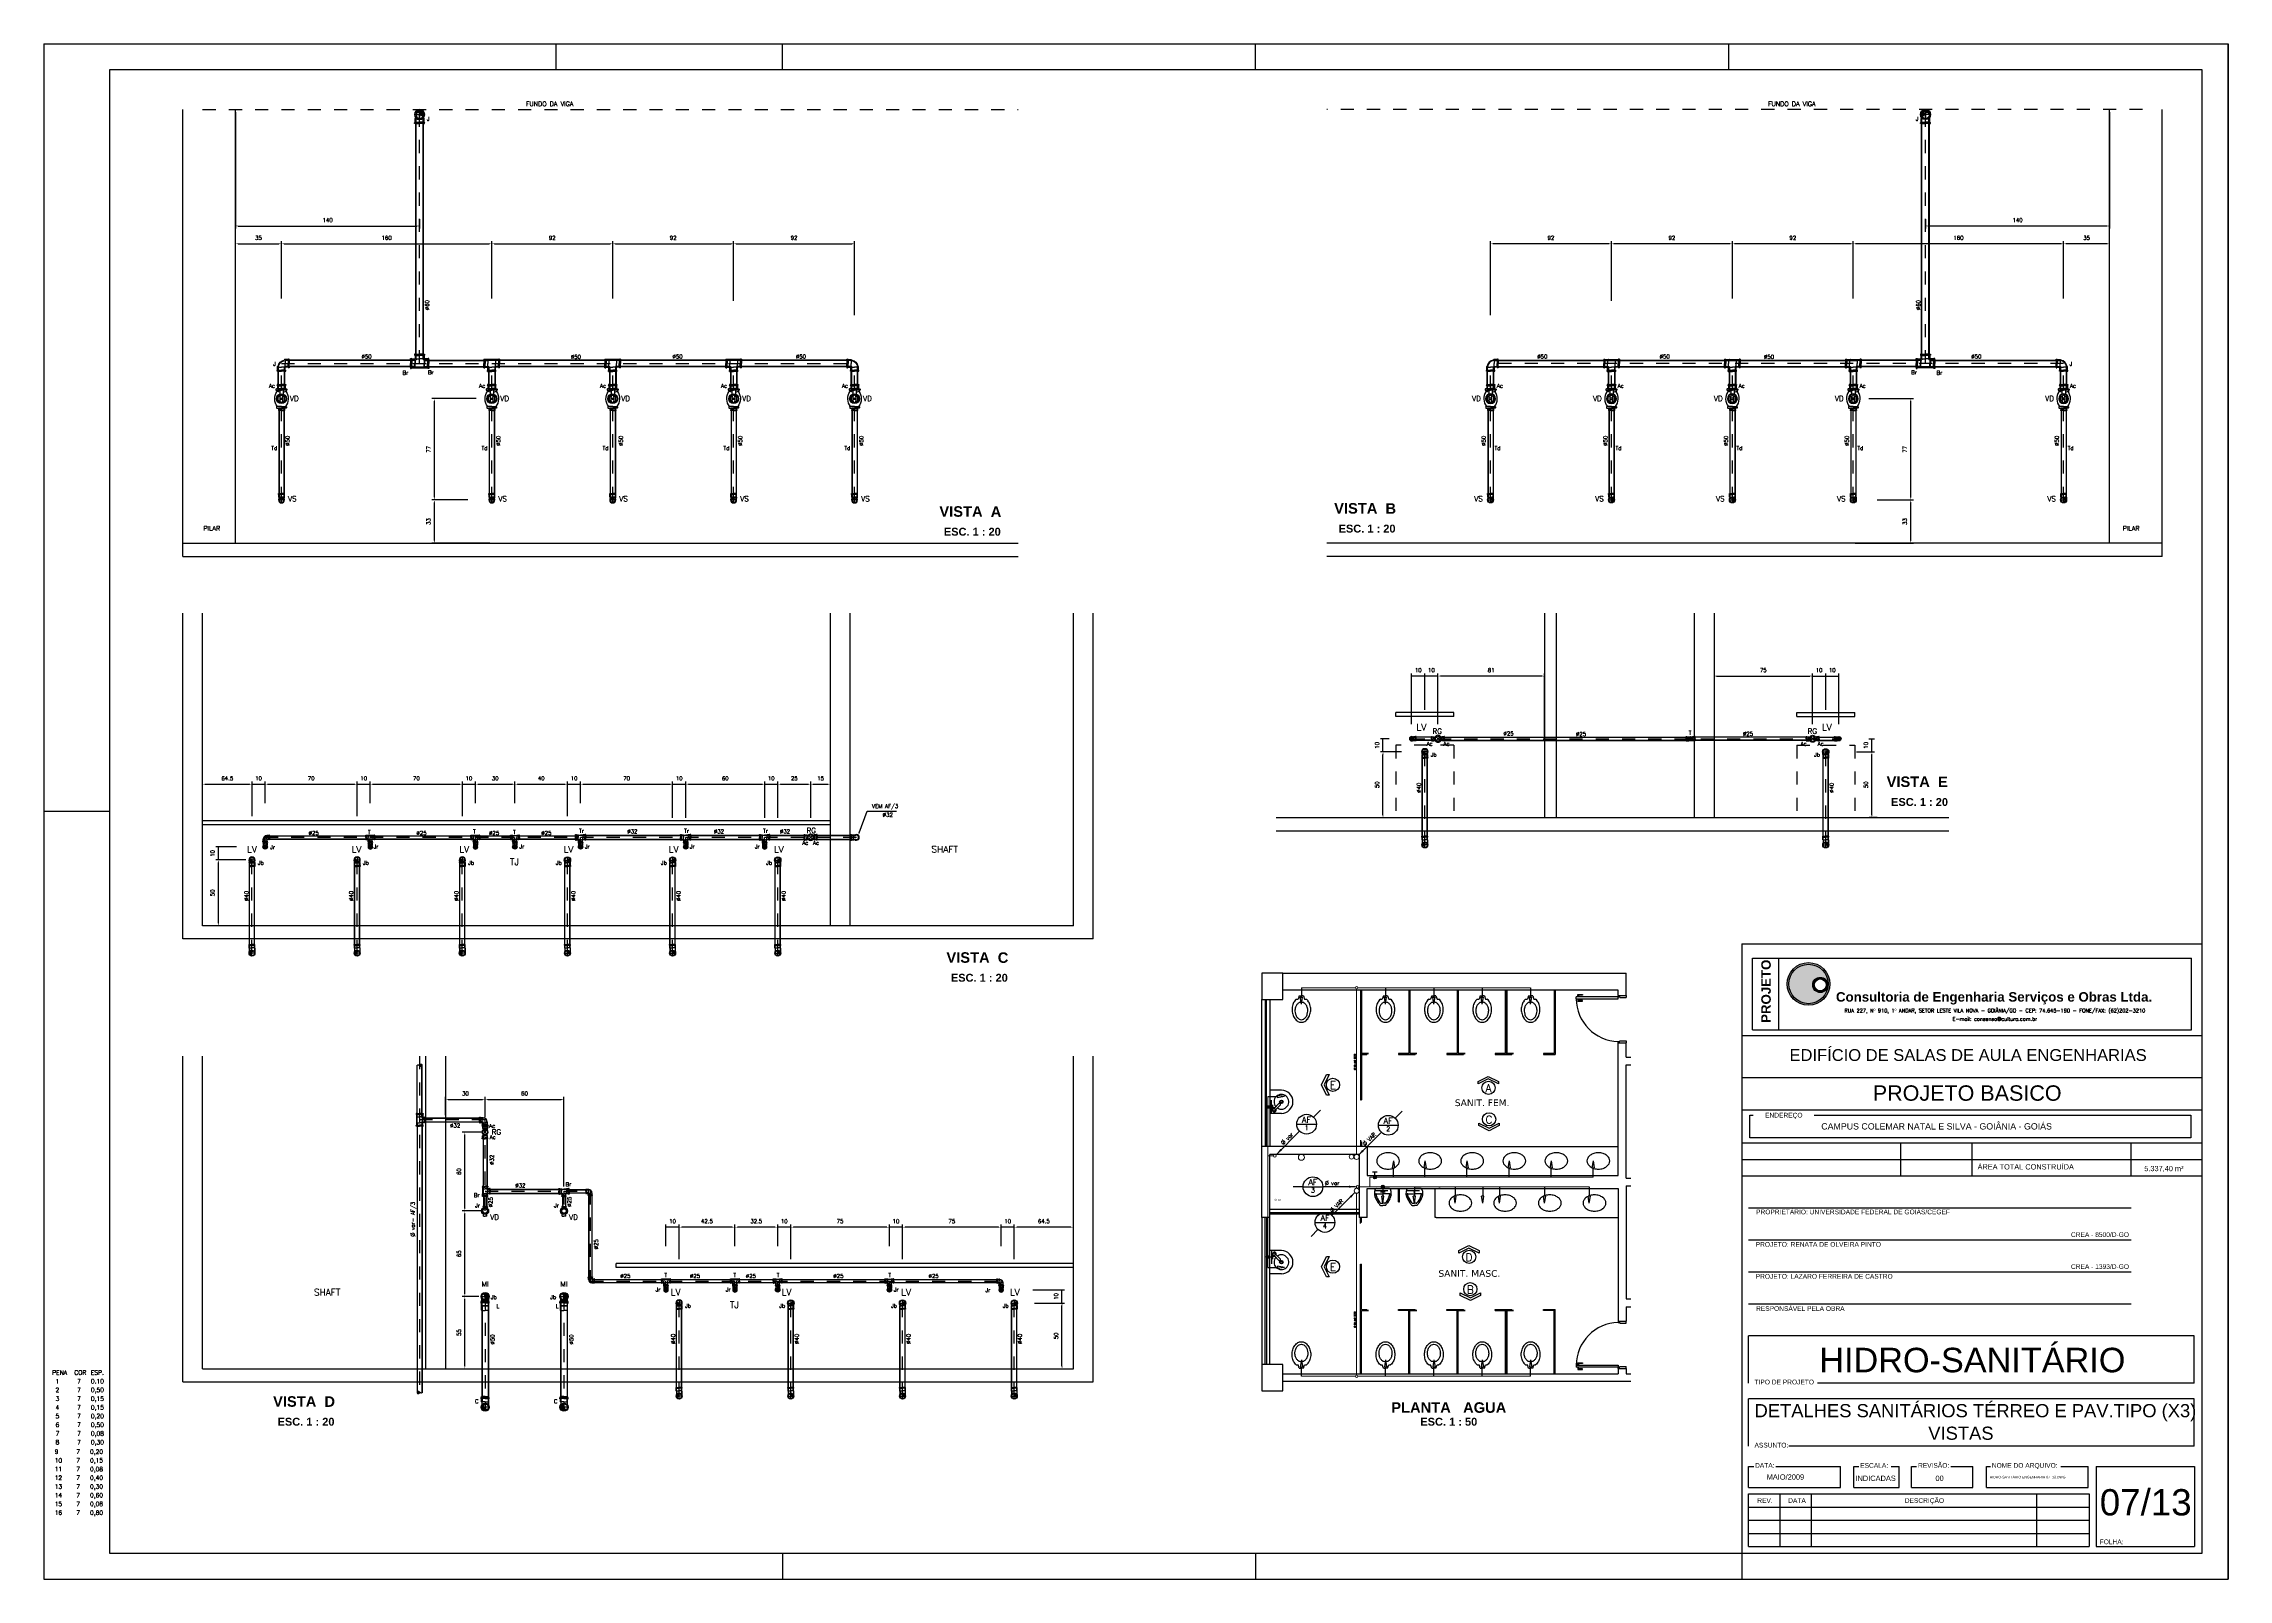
# Model space of a CAD drawing. Header units: millimetres. Extents: x -2485 to 3289, y -257 to 1952.
# Drawn here: x 0 to 16.62, y 15.34 to 27.02 of the extents above; entities that cross this region are included whole.
import ezdxf
from ezdxf.enums import TextEntityAlignment as Align

# ---------------------------------------------------------------- set-up
doc = ezdxf.new("R2010")
doc.units = ezdxf.units.MM
doc.header["$LTSCALE"] = 0.3
for name, pattern in [('CONTINUO', [0]), ('HID', [0.37, 0.07, -0.1, 0.03, -0.1, 0.07]), ('HIDDEN2', [0.1875, 0.125, -0.0625]), ('T-5CM', [0.1, 0.05, -0.05])]:
    doc.linetypes.add(name, pattern=pattern)
for name, color, linetype in [('AF', 4, 'Continuous'), ('CAR_COLOR12', 20, 'Continuous'), ('CAR_TEXTO_01', 7, 'Continuous'), ('CAR_TEXTO_02', 2, 'Continuous'), ('CARIMBO', 4, 'Continuous'), ('detalhes esgoto', 1, 'HID'), ('PAREDE', 7, 'CONTINUO'), ('PILAR', 2, 'Continuous'), ('PROJEÇÃO', 11, 'HIDDEN2'), ('SAN', 11, 'Continuous'), ('TEX', 11, 'Continuous'), ('TEXTO', 3, 'Continuous'), ('TUB', 1, 'Continuous'), ('VISTAS', 1, 'Continuous')]:
    doc.layers.add(name, color=color, linetype=linetype)
doc.layers.add('PROJETO ÁGUA', color=140, linetype='Continuous', lineweight=15)
doc.layers.add('prumada', color=9, linetype='Continuous', lineweight=15)
doc.styles.add('ARIAL', font='ARIAL.TTF', dxfattribs={"height": 0.12})
doc.styles.add('CAIXA', font='swiss.ttf')
doc.styles.add('ROMAND', font='romand')
doc.styles.add('ROMANS', font='romans.shx', dxfattribs={"height": 0.03})
doc.styles.add('SANSSERIFBOLD', font='sasb____.pfb')
doc.dimstyles.new('20', dxfattribs={"dimtxt": 0.03, "dimasz": 0.02, "dimexe": 0.02, "dimexo": 0.02, "dimgap": 0.03, "dimtad": 1, "dimdec": 3, "dimlfac": 100, "dimdsep": 46, "dimtxsty": 'ROMANS', "dimcen": 0.02, "dimclrd": 11, "dimclre": 11, "dimclrt": 3, "dimadec": 0, "dimazin": 0, "dimtfac": 3.333333, "dimtdec": 3, "dimtix": 1, "dimtmove": 2, "dimatfit": 3, "dimfxl": 0, "dimtolj": 1, "dimarcsym": 0})

# ---------------------------------------------------------------- blocks, each defined once
blk = doc.blocks.new('j90e40cb-t')
at = {"layer": 'TUB', "color": 1, "linetype": 'Continuous'}
for p, q in [((-0.023, 0), (0.023, 0)), ((0, -0.023), (0, 0.023))]:
    blk.add_line(p, q, dxfattribs=at)
at = {"layer": 'TUB', "color": 7}
for p, q in [((-0.006, 0.011), (0.003, 0.02)), ((0.001, 0.007), (0.011, 0.017)), ((0.009, 0.004), (0.016, 0.012)), ((0.013, -0.002), (0.019, 0.004)), ((0.013, -0.012), (0.019, -0.007))]:
    blk.add_line(p, q, dxfattribs=at)
at = {"layer": 'TUB', "color": 4}
for p, q in [((0.02, 0.021), (0.013, 0.021)), ((0.02, 0.019), (0.015, 0.019)), ((0.02, 0.021), (0.021, 0.021)), ((0.022, 0.019), (0.02, 0.019)), ((0.021, 0.021), (0.041, 0.021)), ((0.022, 0.02), (0.022, 0.019)), ((0.022, 0.02), (0.048, 0.02)), ((0.041, 0.021), (0.042, 0.022)), ((0.042, 0.022), (0.048, 0.022)), ((0.02, -0.021), (0.013, -0.021)), ((0.02, -0.019), (0.015, -0.019)), ((0.022, -0.019), (0.02, -0.019)), ((0.02, -0.021), (0.021, -0.021)), ((0.021, -0.021), (0.041, -0.021)), ((0.022, -0.02), (0.022, -0.019)), ((0.022, -0.02), (0.048, -0.02)), ((0.041, -0.021), (0.042, -0.022)), ((0.042, -0.022), (0.048, -0.022))]:
    blk.add_line(p, q, dxfattribs=at)
at = {"layer": 'TUB', "color": 3}
for p, q in [((0.022, 0.019), (0.022, 0.01)), ((0.041, 0.02), (0.041, 0)), ((0.041, -0.02), (0.041, 0)), ((0.048, 0.022), (0.048, 0)), ((0.048, -0.022), (0.048, 0)), ((0.022, -0.019), (0.022, -0.01))]:
    blk.add_line(p, q, dxfattribs=at)
at = {"layer": 'TUB', "color": 4}
for radius in [0.0242, 0.0227, 0.02]:
    blk.add_circle((0, 0), radius, dxfattribs=at)
for centre, radius, start, end in [((0, 0.014), 0.0063, 90, 270), ((0, -0.007), 0.0143, 311.815, 90.1096)]:
    blk.add_arc(centre, radius, start, end, dxfattribs=at)
blk = doc.blocks.new('jr25-20')
at = {"layer": 'AF', "color": 1}
for p, q in [((0.017, 0), (-0.017, 0)), ((0, -0.017), (0, 0.017))]:
    blk.add_line(p, q, dxfattribs=at)
at = {"layer": 'AF', "color": 7}
for p, q in [((-0.003, 0.006), (0, 0.008)), ((0, 0.008), (0.001, 0.01)), ((0.001, 0.004), (0.005, 0.009)), ((0.004, 0.003), (0.008, 0.006)), ((0.006, 0), (0.007, 0)), ((0.007, 0), (0.009, 0.003)), ((0.007, -0.005), (0.01, -0.002))]:
    blk.add_line(p, q, dxfattribs=at)
at = {"layer": 'AF', "color": 3}
for p, q in [((0.011, 0.013), (0.013, 0.015)), ((0.028, 0.015), (0.013, 0.015)), ((0.014, 0.011), (0.013, 0.011)), ((0.014, 0.012), (0.014, 0.011)), ((0.014, 0.012), (0.033, 0.012)), ((0.028, 0.015), (0.03, 0.017)), ((0.028, 0.012), (0.028, 0)), ((0.028, -0.012), (0.028, 0)), ((0.033, 0.017), (0.03, 0.017)), ((0.033, 0.012), (0.033, 0.017)), ((0.033, 0), (0.033, 0.012)), ((0.033, 0), (0.033, -0.012)), ((0.011, -0.013), (0.011, -0.013)), ((0.011, -0.013), (0.013, -0.015)), ((0.014, -0.011), (0.013, -0.011)), ((0.028, -0.015), (0.013, -0.015)), ((0.014, -0.012), (0.014, -0.011)), ((0.014, -0.012), (0.033, -0.012)), ((0.028, -0.015), (0.03, -0.017)), ((0.033, -0.017), (0.03, -0.017)), ((0.033, -0.012), (0.033, -0.017))]:
    blk.add_line(p, q, dxfattribs=at)
for radius in [0.017, 0.01]:
    blk.add_circle((0, 0), radius, dxfattribs=at)
at = {"layer": 'AF', "color": 7}
for centre, radius, start, end in [((0, 0.007), 0.00302, 90, 270), ((0, -0.003), 0.00709, 294.0244, 88.8623)]:
    blk.add_arc(centre, radius, start, end, dxfattribs=at)
blk = doc.blocks.new('t25')
at = {"layer": 'AF', "color": 3}
for p, q in [((-0.013, 0.034), (-0.017, 0.034)), ((-0.017, 0.034), (-0.017, 0.031)), ((-0.015, 0.028), (-0.017, 0.031)), ((-0.015, 0.028), (-0.015, 0.014)), ((-0.013, 0.012), (-0.015, 0.014)), ((-0.013, 0.015), (-0.013, 0.034)), ((0, 0.034), (-0.013, 0.034)), ((-0.013, 0.015), (0, 0.015)), ((-0.013, 0.015), (-0.011, 0.015)), ((-0.013, -0.012), (-0.013, 0.012)), ((-0.013, 0.028), (0, 0.028)), ((-0.011, 0.015), (-0.011, -0.015)), ((0, 0.034), (0.012, 0.034)), ((0.012, 0.028), (0, 0.028)), ((0.012, 0.015), (0, 0.015)), ((0.011, 0.015), (0.011, 0.011)), ((0.015, 0.011), (0.011, 0.011)), ((0.012, 0.034), (0.017, 0.034)), ((0.012, 0.015), (0.012, 0.034)), ((0.015, 0.028), (0.017, 0.031)), ((0.015, 0.028), (0.015, 0.015)), ((0.028, 0.015), (0.015, 0.015)), ((0.015, 0.012), (0.034, 0.012)), ((0.015, 0.012), (0.015, 0)), ((0.017, 0.034), (0.017, 0.031)), ((0.028, 0.015), (0.031, 0.017)), ((0.028, 0.012), (0.028, 0)), ((0.034, 0.017), (0.031, 0.017)), ((0.034, 0.012), (0.034, 0.017)), ((0.034, 0), (0.034, 0.012)), ((-0.015, -0.029), (-0.017, -0.031)), ((-0.017, -0.034), (-0.017, -0.031)), ((-0.013, -0.034), (-0.017, -0.034)), ((-0.013, -0.012), (-0.015, -0.014)), ((-0.015, -0.029), (-0.015, -0.014)), ((-0.013, -0.015), (-0.011, -0.015)), ((-0.013, -0.015), (0, -0.015)), ((-0.013, -0.015), (-0.013, -0.034)), ((0, -0.034), (-0.013, -0.034)), ((-0.013, -0.029), (0, -0.029)), ((0.012, -0.015), (0, -0.015)), ((0.012, -0.029), (0, -0.029)), ((0, -0.034), (0.012, -0.034)), ((0.011, -0.015), (0.011, -0.011)), ((0.015, -0.011), (0.011, -0.011)), ((0.012, -0.015), (0.012, -0.034)), ((0.012, -0.034), (0.017, -0.034)), ((0.015, -0.013), (0.015, 0)), ((0.015, -0.013), (0.034, -0.013)), ((0.028, -0.015), (0.015, -0.015)), ((0.015, -0.029), (0.015, -0.015)), ((0.015, -0.029), (0.017, -0.031)), ((0.017, -0.034), (0.017, -0.031)), ((0.028, -0.015), (0.031, -0.017)), ((0.028, -0.013), (0.028, 0)), ((0.034, -0.017), (0.031, -0.017)), ((0.034, 0), (0.034, -0.013)), ((0.034, -0.013), (0.034, -0.017))]:
    blk.add_line(p, q, dxfattribs=at)
blk = doc.blocks.new('j90a25')
at = {"layer": 'AF', "color": 3}
for p, q in [((0.011, 0.013), (0.013, 0.015)), ((0.014, 0.011), (0.012, 0.011)), ((0.028, 0.015), (0.013, 0.015)), ((0.014, 0.012), (0.033, 0.012)), ((0.014, 0.012), (0.014, 0.011)), ((0.014, 0.011), (0.014, 0)), ((0.014, -0.011), (0.014, 0)), ((0.028, 0.015), (0.03, 0.017)), ((0.028, 0.012), (0.028, 0)), ((0.028, -0.013), (0.028, 0)), ((0.033, 0.017), (0.03, 0.017)), ((0.033, 0.012), (0.033, 0.017)), ((0.033, 0), (0.033, 0.012)), ((0.033, 0), (0.033, -0.013)), ((-0.015, -0.028), (-0.017, -0.03)), ((-0.017, -0.033), (-0.017, -0.03)), ((-0.013, -0.033), (-0.017, -0.033)), ((-0.013, -0.011), (-0.015, -0.013)), ((-0.015, -0.028), (-0.015, -0.013)), ((-0.013, -0.014), (-0.013, -0.033)), ((-0.013, -0.014), (-0.011, -0.014)), ((-0.013, -0.028), (0, -0.028)), ((0, -0.033), (-0.013, -0.033)), ((-0.011, -0.014), (-0.011, -0.013)), ((-0.011, -0.014), (0, -0.014)), ((0.011, -0.014), (0, -0.014)), ((0.012, -0.028), (0, -0.028)), ((0, -0.033), (0.012, -0.033)), ((0.014, -0.011), (0.011, -0.011)), ((0.011, -0.014), (0.011, -0.011)), ((0.012, -0.014), (0.011, -0.014)), ((0.012, -0.014), (0.012, -0.033)), ((0.012, -0.033), (0.017, -0.033)), ((0.014, -0.013), (0.014, -0.011)), ((0.014, -0.013), (0.033, -0.013)), ((0.028, -0.015), (0.015, -0.015)), ((0.015, -0.028), (0.015, -0.015)), ((0.015, -0.028), (0.017, -0.03)), ((0.017, -0.033), (0.017, -0.03)), ((0.028, -0.015), (0.03, -0.017)), ((0.033, -0.017), (0.03, -0.017)), ((0.033, -0.013), (0.033, -0.017))]:
    blk.add_line(p, q, dxfattribs=at)
at = {"layer": 'AF', "color": 3, "const_width": 0.0005}
blk.add_lwpolyline([(0.033, 0.017), (0.033, 0.017), (0.033, 0.017), (0.033, 0.017)], dxfattribs=at)
blk.add_lwpolyline([(0.033, 0.017), (0.033, 0.017), (0.033, 0.017), (0.033, 0.017)], dxfattribs=at)
at = {"layer": 'AF', "color": 3}
for radius, start, end in [(0.0258, 92.3359, 177.6641), (0.0233, 90, 180)]:
    blk.add_arc((0.012, -0.013), radius, start, end, dxfattribs=at)
blk = doc.blocks.new('25')
at = {"layer": 'TEX', "color": 9, "style": 'ROMANS'}
blk.add_text('%%c25', height=0.03, dxfattribs=at).set_placement((0, 0))
blk = doc.blocks.new('*D139')
at = {"layer": 'TEX', "color": 11, "lineweight": -2}
for p, q in [((7.384, 17.774), (7.384, 18.038)), ((7.814, 18.018), (7.404, 18.018)), ((7.834, 17.761), (7.834, 18.038))]:
    blk.add_line(p, q, dxfattribs=at)
at = {"layer": 'TEX', "color": 11}
for points in [[(7.404, 18.021), (7.404, 18.015), (7.384, 18.018)], [(7.814, 18.021), (7.814, 18.015), (7.834, 18.018)]]:
    blk.add_solid(points, dxfattribs=at)
at = {"layer": 'TEX', "color": 3, "insert": (7.609, 18.063), "char_height": 0.03, "attachment_point": 5, "style": 'ROMANS'}
blk.add_mtext('\\A1;64.5', dxfattribs=at)
blk = doc.blocks.new('*D140')
at = {"layer": 'TEX', "color": 11, "lineweight": -2}
for p, q in [((7.284, 17.874), (7.284, 18.038)), ((7.384, 18.018), (7.284, 18.018)), ((7.384, 17.774), (7.384, 18.038))]:
    blk.add_line(p, q, dxfattribs=at)
at = {"layer": 'TEX', "color": 3, "insert": (7.334, 18.063), "char_height": 0.03, "attachment_point": 5, "style": 'ROMANS'}
blk.add_mtext('\\A1;10', dxfattribs=at)
blk = doc.blocks.new('*D141')
at = {"layer": 'TEX', "color": 11, "lineweight": -2}
for p, q in [((6.534, 17.774), (6.534, 18.038)), ((7.264, 18.018), (6.554, 18.018)), ((7.284, 17.874), (7.284, 18.038))]:
    blk.add_line(p, q, dxfattribs=at)
at = {"layer": 'TEX', "color": 11}
for points in [[(6.554, 18.021), (6.554, 18.015), (6.534, 18.018)], [(7.264, 18.021), (7.264, 18.015), (7.284, 18.018)]]:
    blk.add_solid(points, dxfattribs=at)
at = {"layer": 'TEX', "color": 3, "insert": (6.909, 18.063), "char_height": 0.03, "attachment_point": 5, "style": 'ROMANS'}
blk.add_mtext('\\A1;75', dxfattribs=at)
blk = doc.blocks.new('*D142')
at = {"layer": 'TEX', "color": 11, "lineweight": -2}
for p, q in [((6.434, 17.874), (6.434, 18.038)), ((6.534, 18.018), (6.434, 18.018)), ((6.534, 17.774), (6.534, 18.038))]:
    blk.add_line(p, q, dxfattribs=at)
at = {"layer": 'TEX', "color": 3, "insert": (6.484, 18.063), "char_height": 0.03, "attachment_point": 5, "style": 'ROMANS'}
blk.add_mtext('\\A1;10', dxfattribs=at)
blk = doc.blocks.new('*D143')
at = {"layer": 'TEX', "color": 11, "lineweight": -2}
for p, q in [((5.684, 17.774), (5.684, 18.038)), ((6.414, 18.018), (5.704, 18.018)), ((6.434, 17.874), (6.434, 18.038))]:
    blk.add_line(p, q, dxfattribs=at)
at = {"layer": 'TEX', "color": 11}
for points in [[(5.704, 18.021), (5.704, 18.015), (5.684, 18.018)], [(6.414, 18.021), (6.414, 18.015), (6.434, 18.018)]]:
    blk.add_solid(points, dxfattribs=at)
at = {"layer": 'TEX', "color": 3, "insert": (6.059, 18.063), "char_height": 0.03, "attachment_point": 5, "style": 'ROMANS'}
blk.add_mtext('\\A1;75', dxfattribs=at)
blk = doc.blocks.new('*D144')
at = {"layer": 'TEX', "color": 11, "lineweight": -2}
for p, q in [((5.584, 17.874), (5.584, 18.038)), ((5.684, 18.018), (5.584, 18.018)), ((5.684, 17.774), (5.684, 18.038))]:
    blk.add_line(p, q, dxfattribs=at)
at = {"layer": 'TEX', "color": 3, "insert": (5.634, 18.063), "char_height": 0.03, "attachment_point": 5, "style": 'ROMANS'}
blk.add_mtext('\\A1;10', dxfattribs=at)
blk = doc.blocks.new('*D145')
at = {"layer": 'TEX', "color": 11, "lineweight": -2}
for p, q in [((5.259, 17.874), (5.259, 18.038)), ((5.564, 18.018), (5.279, 18.018)), ((5.584, 17.874), (5.584, 18.038))]:
    blk.add_line(p, q, dxfattribs=at)
at = {"layer": 'TEX', "color": 11}
for points in [[(5.279, 18.021), (5.279, 18.015), (5.259, 18.018)], [(5.564, 18.021), (5.564, 18.015), (5.584, 18.018)]]:
    blk.add_solid(points, dxfattribs=at)
at = {"layer": 'TEX', "color": 3, "insert": (5.421, 18.063), "char_height": 0.03, "attachment_point": 5, "style": 'ROMANS'}
blk.add_mtext('\\A1;32.5', dxfattribs=at)
blk = doc.blocks.new('*D146')
at = {"layer": 'TEX', "color": 11, "lineweight": -2}
for p, q in [((4.834, 17.774), (4.834, 18.038)), ((5.239, 18.018), (4.854, 18.018)), ((5.259, 17.874), (5.259, 18.038))]:
    blk.add_line(p, q, dxfattribs=at)
at = {"layer": 'TEX', "color": 11}
for points in [[(4.854, 18.021), (4.854, 18.015), (4.834, 18.018)], [(5.239, 18.021), (5.239, 18.015), (5.259, 18.018)]]:
    blk.add_solid(points, dxfattribs=at)
at = {"layer": 'TEX', "color": 3, "insert": (5.046, 18.063), "char_height": 0.03, "attachment_point": 5, "style": 'ROMANS'}
blk.add_mtext('\\A1;42.5', dxfattribs=at)
blk = doc.blocks.new('*D147')
at = {"layer": 'TEX', "color": 11, "lineweight": -2}
for p, q in [((4.734, 17.874), (4.734, 18.038)), ((4.834, 18.018), (4.734, 18.018)), ((4.834, 17.774), (4.834, 18.038))]:
    blk.add_line(p, q, dxfattribs=at)
at = {"layer": 'TEX', "color": 3, "insert": (4.784, 18.063), "char_height": 0.03, "attachment_point": 5, "style": 'ROMANS'}
blk.add_mtext('\\A1;10', dxfattribs=at)
blk = doc.blocks.new('*D148')
at = {"layer": 'TUB', "color": 11, "lineweight": -2}
for p, q in [((7.537, 17.441), (7.767, 17.441)), ((7.747, 16.961), (7.747, 17.421)), ((7.716, 16.941), (7.767, 16.941))]:
    blk.add_line(p, q, dxfattribs=at)
at = {"layer": 'TUB', "color": 11}
for points in [[(7.744, 17.421), (7.751, 17.421), (7.747, 17.441)], [(7.744, 16.961), (7.751, 16.961), (7.747, 16.941)]]:
    blk.add_solid(points, dxfattribs=at)
at = {"layer": 'TUB', "color": 3, "insert": (7.702, 17.191), "char_height": 0.03, "attachment_point": 5, "rotation": 90, "style": 'ROMANS'}
blk.add_mtext('\\A1;50', dxfattribs=at)
blk = doc.blocks.new('*D149')
at = {"layer": 'TUB', "color": 11, "lineweight": -2}
for p, q in [((7.525, 17.541), (7.767, 17.541)), ((7.747, 17.441), (7.747, 17.541)), ((7.537, 17.441), (7.767, 17.441))]:
    blk.add_line(p, q, dxfattribs=at)
at = {"layer": 'TUB', "color": 3, "insert": (7.702, 17.491), "char_height": 0.03, "attachment_point": 5, "rotation": 90, "style": 'ROMANS'}
blk.add_mtext('\\A1;10', dxfattribs=at)
blk = doc.blocks.new('VI')
at = {"layer": 'TEX', "color": 9, "linetype": 'Continuous', "style": 'SANSSERIFBOLD'}
blk.add_text('VISTA', height=0.08, dxfattribs=at).set_placement((-0.07, 0.029), align=Align.CENTER)
at = {"layer": 'TEX', "color": 3, "linetype": 'Continuous', "style": 'SANSSERIFBOLD'}
blk.add_text('ESC. 1 : 20', height=0.06, dxfattribs=at).set_placement((0.016, -0.115), align=Align.CENTER)
at = {"layer": 'TEXTO', "color": 9, "style": 'SANSSERIFBOLD'}
blk.add_attdef('A', (0.156, 0.028), '', height=0.08, dxfattribs=at)
blk = doc.blocks.new('50')
at = {"layer": 'TEX', "color": 9, "style": 'ROMANS'}
blk.add_text('%%c50', height=0.03, dxfattribs=at).set_placement((0, 0))
blk = doc.blocks.new('l50')
at = {"layer": 'TUB', "color": 4}
for p, q in [((-0.035, 0.02595), (-0.031875, 0.02695)), ((0.0229, 0.02535), (-0.035, 0.02535)), ((-0.031875, 0.02695), (0.0213, 0.02695)), ((0.0213, 0.02695), (0.0213, 0.03095)), ((0.0213, 0.03095), (0.0325, 0.03095)), ((0.0229, 0.02535), (0.0229, 0.02935)), ((0.0229, 0.02935), (0.0309, 0.02935)), ((0.0309, 0.02935), (0.0309, 0.02535)), ((0.0309, 0.02535), (0.04, 0.02535)), ((0.0325, 0.03095), (0.0325, 0.02695)), ((0.0325, 0.02695), (0.04, 0.02695)), ((0.0229, -0.02535), (-0.035, -0.02535)), ((-0.035, -0.02595), (-0.031875, -0.02695)), ((-0.031875, -0.02695), (0.0213, -0.02695)), ((0.0213, -0.02695), (0.0213, -0.03095)), ((0.0213, -0.03095), (0.0325, -0.03095)), ((0.0229, -0.02535), (0.0229, -0.02935)), ((0.0229, -0.02935), (0.0309, -0.02935)), ((0.0309, -0.02535), (0.04, -0.02535)), ((0.0309, -0.02935), (0.0309, -0.02535)), ((0.0325, -0.02695), (0.04, -0.02695)), ((0.0325, -0.03095), (0.0325, -0.02695))]:
    blk.add_line(p, q, dxfattribs=at)
at = {"layer": 'TUB', "color": 3}
for p, q in [((-0.035, 0.02595), (-0.035, 0)), ((-0.035, -0.02595), (-0.035, 0)), ((0, 0.02535), (0, 0)), ((0, -0.02535), (0, 0)), ((0.0229, 0), (0.0229, 0.02535)), ((0.0229, 0), (0.0229, -0.02535)), ((0.0309, 0), (0.0309, 0.02535)), ((0.0309, 0), (0.0309, -0.02535)), ((0.04, 0), (0.04, 0.02695)), ((0.04, 0), (0.04, -0.02695))]:
    blk.add_line(p, q, dxfattribs=at)
blk = doc.blocks.new('v25')
at = {"layer": 'AF', "color": 4}
for p, q in [((-0.013, -0.039), (-0.013, -0.023)), ((-0.013, -0.039), (0, -0.039)), ((0.013, -0.039), (0, -0.039)), ((0.013, -0.039), (0.013, -0.023))]:
    blk.add_line(p, q, dxfattribs=at)
for radius in [0.0267, 0.0238, 0.0168]:
    blk.add_circle((0, 0), radius, dxfattribs=at)
blk = doc.blocks.new('jr25-')
at = {"layer": 'AF', "color": 3}
for p, q in [((-0.017, 0.033), (-0.017, 0.03)), ((-0.013, 0.033), (-0.017, 0.033)), ((-0.015, 0.028), (-0.017, 0.03)), ((-0.015, 0.028), (-0.015, 0.022)), ((0, 0.033), (-0.013, 0.033)), ((-0.013, 0.024), (-0.013, 0.033)), ((-0.013, 0.03), (0, 0.03)), ((-0.013, 0.028), (0, 0.028)), ((0, 0.033), (0.012, 0.033)), ((0.012, 0.03), (0, 0.03)), ((0.012, 0.028), (0, 0.028)), ((0.012, 0.024), (0.012, 0.033)), ((0.012, 0.033), (0.017, 0.033)), ((0.015, 0.028), (0.017, 0.03)), ((0.015, 0.028), (0.015, 0.022)), ((0.017, 0.033), (0.017, 0.03))]:
    blk.add_line(p, q, dxfattribs=at)
blk = doc.blocks.new('A$C7CD673E2')
at = {"layer": 'TUB', "color": 4}
for p, q in [((0.02, 0.056), (0, 0.056)), ((0.02, 0.006), (0, 0.006)), ((0.021, 0.055), (0.002, 0.055)), ((0.021, 0.007), (0.002, 0.007)), ((0.02, 0.056), (0.022, 0.058)), ((0.02, 0.006), (0.022, 0.004)), ((0.021, 0.055), (0.022, 0.056)), ((0.021, 0.007), (0.022, 0.006)), ((0.022, 0.058), (0.046, 0.058)), ((0.022, 0.056), (0.047, 0.056)), ((0.022, 0.006), (0.047, 0.006)), ((0.022, 0.004), (0.046, 0.004)), ((0.046, 0.062), (0.057, 0.062)), ((0.046, 0.058), (0.046, 0.062)), ((0.046, 0.004), (0.046, 0)), ((0.047, 0.06), (0.055, 0.06)), ((0.047, 0.056), (0.047, 0.06)), ((0.047, 0.006), (0.047, 0.002)), ((0.047, 0.002), (0.055, 0.002)), ((0.055, 0.06), (0.055, 0.056)), ((0.055, 0.056), (0.064, 0.056)), ((0.055, 0.002), (0.055, 0.006)), ((0.055, 0.006), (0.064, 0.006)), ((0.057, 0.062), (0.057, 0.058)), ((0.057, 0.058), (0.064, 0.058)), ((0.057, 0.004), (0.064, 0.004)), ((0.057, 0), (0.057, 0.004)), ((0.046, 0), (0.057, 0))]:
    blk.add_line(p, q, dxfattribs=at)
at = {"layer": 'TUB', "color": 3}
for p, q in [((0.022, 0.031), (0.022, 0.056)), ((0.022, 0.031), (0.022, 0.006)), ((0.047, 0.031), (0.047, 0.056)), ((0.047, 0.031), (0.047, 0.006)), ((0.055, 0.031), (0.055, 0.056)), ((0.055, 0.031), (0.055, 0.006)), ((0.064, 0.031), (0.064, 0.058)), ((0.064, 0.031), (0.064, 0.004))]:
    blk.add_line(p, q, dxfattribs=at)
blk = doc.blocks.new('J90E50CBT')
at = {"layer": 'TUB'}
for p, q in [((0.031, 0), (-0.031, 0)), ((0, 0.031), (0, 0)), ((0, -0.031), (0, 0))]:
    blk.add_line(p, q, dxfattribs=at)
at = {"layer": 'TUB', "color": 7}
for p, q in [((-0.025, 0), (-0.025, 0.001)), ((-0.014, 0), (-0.024, 0.009)), ((-0.007, 0.003), (-0.02, 0.016)), ((-0.002, 0.009), (-0.014, 0.021)), ((0, 0.018), (-0.007, 0.024)), ((0.006, 0.012), (0, 0.018)), ((0.025, 0.003), (0.003, 0.025)), ((-0.016, -0.009), (-0.025, 0)), ((-0.009, -0.005), (-0.014, 0))]:
    blk.add_line(p, q, dxfattribs=at)
at = {"layer": 'TUB', "color": 4}
for p, q in [((0.018, 0.025), (0.07, 0.025)), ((0.029, 0.025), (0.018, 0.025)), ((0.02, 0.024), (0.072, 0.024)), ((0.029, 0.024), (0.02, 0.024)), ((0.018, -0.025), (0.07, -0.025)), ((0.029, -0.025), (0.018, -0.025)), ((0.02, -0.024), (0.072, -0.024)), ((0.029, -0.024), (0.02, -0.024))]:
    blk.add_line(p, q, dxfattribs=at)
at = {"layer": 'TUB', "color": 3}
for p, q in [((0.072, 0.024), (0.07, 0.025)), ((0.072, 0.024), (0.072, 0.024)), ((0.072, -0.024), (0.07, -0.025)), ((0.072, -0.024), (0.072, -0.024))]:
    blk.add_line(p, q, dxfattribs=at)
at = {"layer": 'TUB', "color": 3, "linetype": 'Continuous'}
for q in [(0.072, 0.024), (0.072, -0.024)]:
    blk.add_line((0.072, 0), q, dxfattribs=at)
at = {"layer": 'TUB', "color": 4}
for radius in [0.0309, 0.027, 0.0254]:
    blk.add_circle((0, 0), radius, dxfattribs=at)
for centre, radius, start, end in [((0.008, -0.004), 0.0165, 350.3769, 165.498), ((-0.017, 0), 0.00874, 180, 270), ((-0.017, 0), 0.00874, 270, 0)]:
    blk.add_arc(centre, radius, start, end, dxfattribs=at)
blk = doc.blocks.new('rg-32')
at = {"layer": 'AF', "color": 4}
for p, q in [((-0.026, 0), (-0.026, 0.015)), ((-0.025, 0.015), (-0.026, 0.015)), ((-0.026, 0), (-0.026, -0.015)), ((-0.025, 0.016), (-0.017, 0.016)), ((-0.025, 0.015), (-0.025, 0.016)), ((0.014, 0.014), (-0.014, -0.014)), ((-0.014, 0.014), (0.014, -0.014)), ((0.025, 0.016), (0.017, 0.016)), ((0.025, 0.015), (0.025, 0.016)), ((0.025, 0.015), (0.026, 0.015)), ((0.026, 0), (0.026, 0.015)), ((0.026, 0), (0.026, -0.015)), ((-0.025, -0.015), (-0.026, -0.015)), ((-0.025, -0.015), (-0.025, -0.016)), ((-0.025, -0.016), (-0.017, -0.016)), ((0.025, -0.016), (0.017, -0.016)), ((0.025, -0.015), (0.025, -0.016)), ((0.025, -0.015), (0.026, -0.015))]:
    blk.add_line(p, q, dxfattribs=at)
blk.add_circle((0, 0), 0.0193, dxfattribs=at)
for start, end in [(43.2193, 136.7807), (223.2193, 316.7807)]:
    blk.add_arc((0, 0), 0.0236, start, end, dxfattribs=at)
blk = doc.blocks.new('ADC32')
at = {"layer": 'AF', "color": 3}
for p, q in [((0.002, 0.019), (0, 0.017)), ((0, 0.017), (0, 0)), ((0.003, 0.016), (0, 0.013)), ((0, -0.017), (0, 0)), ((0.017, 0.019), (0.002, 0.019)), ((0.003, 0.016), (0.003, 0)), ((0.003, 0.016), (0.024, 0.016)), ((0.003, -0.016), (0.003, 0)), ((0.017, 0.019), (0.019, 0.021)), ((0.017, 0.016), (0.017, 0)), ((0.017, -0.016), (0.017, 0)), ((0.024, 0.021), (0.019, 0.021)), ((0.024, 0.016), (0.024, 0.021)), ((0.024, 0.016), (0.024, 0)), ((0.024, -0.016), (0.024, 0)), ((0.003, -0.016), (0, -0.013)), ((0.002, -0.019), (0, -0.017)), ((0.017, -0.019), (0.002, -0.019)), ((0.003, -0.016), (0.024, -0.016)), ((0.017, -0.019), (0.019, -0.022)), ((0.024, -0.022), (0.019, -0.022)), ((0.024, -0.016), (0.024, -0.022))]:
    blk.add_line(p, q, dxfattribs=at)
blk = doc.blocks.new('T32')
at = {"layer": 'AF', "color": 3}
for p, q in [((-0.016, 0.039), (-0.021, 0.039)), ((-0.021, 0.039), (-0.021, 0.034)), ((-0.019, 0.032), (-0.021, 0.034)), ((-0.019, 0.032), (-0.019, 0.019)), ((-0.017, 0.017), (-0.019, 0.019)), ((-0.017, -0.017), (-0.017, 0.017)), ((-0.017, 0.014), (-0.017, 0)), ((-0.016, 0.039), (0, 0.039)), ((-0.016, 0.018), (-0.016, 0.039)), ((-0.016, 0.032), (0, 0.032)), ((-0.016, 0.018), (-0.014, 0.018)), ((-0.014, 0.018), (-0.014, -0.018)), ((-0.014, 0.018), (0, 0.018)), ((0.016, 0.039), (0, 0.039)), ((0.016, 0.032), (0, 0.032)), ((0.014, 0.018), (0, 0.018)), ((0.014, 0.018), (0.014, 0.014)), ((0.016, 0.018), (0.014, 0.018)), ((0.018, 0.014), (0.014, 0.014)), ((0.016, 0.018), (0.016, 0.039)), ((0.016, 0.039), (0.021, 0.039)), ((0.018, 0.016), (0.039, 0.016)), ((0.018, 0.016), (0.018, 0.014)), ((0.018, 0.014), (0.018, 0)), ((0.019, 0.032), (0.021, 0.034)), ((0.019, 0.032), (0.019, 0.019)), ((0.032, 0.019), (0.019, 0.019)), ((0.021, 0.039), (0.021, 0.034)), ((0.032, 0.019), (0.034, 0.021)), ((0.032, 0.016), (0.032, 0)), ((0.039, 0.021), (0.034, 0.021)), ((0.039, 0.016), (0.039, 0.021)), ((0.039, 0.016), (0.039, 0)), ((-0.019, -0.032), (-0.021, -0.034)), ((-0.021, -0.039), (-0.021, -0.034)), ((-0.016, -0.039), (-0.021, -0.039)), ((-0.017, -0.017), (-0.019, -0.019)), ((-0.019, -0.032), (-0.019, -0.019)), ((-0.016, -0.018), (-0.014, -0.018)), ((-0.016, -0.018), (-0.016, -0.039)), ((-0.016, -0.032), (0, -0.032)), ((-0.016, -0.039), (0, -0.039)), ((-0.014, -0.018), (0, -0.018)), ((0.014, -0.018), (0, -0.018)), ((0.016, -0.032), (0, -0.032)), ((0.016, -0.039), (0, -0.039)), ((0.014, -0.018), (0.014, -0.014)), ((0.018, -0.014), (0.014, -0.014)), ((0.016, -0.018), (0.014, -0.018)), ((0.016, -0.018), (0.016, -0.039)), ((0.016, -0.039), (0.021, -0.039)), ((0.018, -0.014), (0.018, 0)), ((0.018, -0.016), (0.018, -0.014)), ((0.018, -0.016), (0.039, -0.016)), ((0.019, -0.032), (0.019, -0.019)), ((0.032, -0.019), (0.019, -0.019)), ((0.019, -0.032), (0.021, -0.034)), ((0.021, -0.039), (0.021, -0.034)), ((0.032, -0.016), (0.032, 0)), ((0.032, -0.019), (0.034, -0.021)), ((0.039, -0.021), (0.034, -0.021)), ((0.039, -0.016), (0.039, 0)), ((0.039, -0.016), (0.039, -0.021))]:
    blk.add_line(p, q, dxfattribs=at)
blk = doc.blocks.new('J90A32')
at = {"layer": 'AF', "color": 3}
for p, q in [((0.0139, 0.016), (0.0159, 0.016)), ((0.022, 0.0139), (0.0139, 0.0139)), ((0.0189, 0.019), (0.0159, 0.016)), ((0.0358, 0.019), (0.0189, 0.019)), ((0.022, 0.016), (0.043, 0.016)), ((0.022, 0.016), (0.022, 0.0139)), ((0.022, 0.0139), (0.022, 0)), ((0.022, -0.0139), (0.022, 0)), ((0.0358, 0.019), (0.0383, 0.0215)), ((0.0358, 0.016), (0.0358, 0)), ((0.0358, -0.016), (0.0358, 0)), ((0.043, 0.0215), (0.0383, 0.0215)), ((0.043, 0.016), (0.043, 0.0215)), ((0.043, 0.016), (0.043, 0)), ((0.043, -0.016), (0.043, 0)), ((-0.019, -0.0358), (-0.0215, -0.0383)), ((-0.0215, -0.043), (-0.0215, -0.0383)), ((-0.016, -0.043), (-0.0215, -0.043)), ((-0.019, -0.0189), (-0.016, -0.0159)), ((-0.019, -0.0358), (-0.019, -0.0189)), ((-0.016, -0.0139), (-0.016, -0.0159)), ((-0.016, -0.022), (-0.016, -0.043)), ((-0.016, -0.022), (-0.0139, -0.022)), ((-0.016, -0.0358), (0, -0.0358)), ((-0.016, -0.043), (0, -0.043)), ((-0.0139, -0.022), (-0.0139, -0.0139)), ((-0.0139, -0.022), (0, -0.022)), ((0.0139, -0.022), (0, -0.022)), ((0.016, -0.0358), (0, -0.0358)), ((0.016, -0.043), (0, -0.043)), ((0.0139, -0.022), (0.0139, -0.0139)), ((0.022, -0.0139), (0.0139, -0.0139)), ((0.016, -0.022), (0.0139, -0.022)), ((0.016, -0.022), (0.016, -0.043)), ((0.016, -0.043), (0.0215, -0.043)), ((0.019, -0.0358), (0.019, -0.019)), ((0.0358, -0.019), (0.019, -0.019)), ((0.019, -0.0358), (0.0215, -0.0383)), ((0.0215, -0.043), (0.0215, -0.0383)), ((0.022, -0.016), (0.022, -0.0139)), ((0.022, -0.016), (0.043, -0.016)), ((0.0358, -0.019), (0.0383, -0.0215)), ((0.043, -0.0215), (0.0383, -0.0215)), ((0.043, -0.016), (0.043, -0.0215))]:
    blk.add_line(p, q, dxfattribs=at)
for radius in [0.0299, 0.0278]:
    blk.add_arc((0.0139, -0.0139), radius, 90, 180, dxfattribs=at)
blk = doc.blocks.new('t32x25')
at = {"layer": 'AF', "color": 3}
for p, q in [((-0.021, 0.039), (-0.021, 0.034)), ((-0.016, 0.039), (-0.021, 0.039)), ((-0.019, 0.032), (-0.021, 0.034)), ((-0.019, 0.032), (-0.019, 0.019)), ((-0.017, 0.017), (-0.019, 0.019)), ((-0.017, -0.017), (-0.017, 0.017)), ((-0.017, 0.014), (-0.017, 0)), ((-0.016, 0.018), (-0.016, 0.039)), ((-0.016, 0.039), (0, 0.039)), ((-0.016, 0.032), (0, 0.032)), ((-0.016, 0.018), (-0.014, 0.018)), ((-0.014, 0.018), (-0.014, -0.018)), ((-0.014, 0.018), (0, 0.018)), ((0.016, 0.039), (0, 0.039)), ((0.016, 0.032), (0, 0.032)), ((0.014, 0.018), (0, 0.018)), ((0.014, 0.018), (0.014, 0.011)), ((0.016, 0.018), (0.014, 0.018)), ((0.02, 0.011), (0.014, 0.011)), ((0.016, 0.039), (0.022, 0.039)), ((0.016, 0.018), (0.016, 0.039)), ((0.019, 0.032), (0.022, 0.034)), ((0.019, 0.032), (0.019, 0.015)), ((0.034, 0.015), (0.019, 0.015)), ((0.02, 0.012), (0.02, 0)), ((0.02, 0.012), (0.039, 0.012)), ((0.022, 0.039), (0.022, 0.034)), ((0.034, 0.015), (0.036, 0.017)), ((0.034, 0.012), (0.034, 0)), ((0.039, 0.017), (0.036, 0.017)), ((0.039, 0.012), (0.039, 0.017)), ((0.039, 0), (0.039, 0.012)), ((-0.019, -0.032), (-0.021, -0.034)), ((-0.021, -0.039), (-0.021, -0.034)), ((-0.016, -0.039), (-0.021, -0.039)), ((-0.017, -0.017), (-0.019, -0.019)), ((-0.019, -0.032), (-0.019, -0.019)), ((-0.016, -0.018), (-0.016, -0.039)), ((-0.016, -0.018), (-0.014, -0.018)), ((-0.016, -0.032), (0, -0.032)), ((-0.016, -0.039), (0, -0.039)), ((-0.014, -0.018), (0, -0.018)), ((0.014, -0.018), (0, -0.018)), ((0.016, -0.032), (0, -0.032)), ((0.016, -0.039), (0, -0.039)), ((0.02, -0.011), (0.014, -0.011)), ((0.014, -0.018), (0.014, -0.011)), ((0.016, -0.018), (0.014, -0.018)), ((0.016, -0.018), (0.016, -0.039)), ((0.016, -0.039), (0.022, -0.039)), ((0.034, -0.015), (0.019, -0.015)), ((0.019, -0.032), (0.019, -0.015)), ((0.019, -0.032), (0.022, -0.034)), ((0.02, -0.012), (0.02, 0)), ((0.02, -0.012), (0.039, -0.012)), ((0.022, -0.039), (0.022, -0.034)), ((0.034, -0.012), (0.034, 0)), ((0.034, -0.015), (0.036, -0.017)), ((0.039, -0.017), (0.036, -0.017)), ((0.039, 0), (0.039, -0.012)), ((0.039, -0.012), (0.039, -0.017))]:
    blk.add_line(p, q, dxfattribs=at)
blk = doc.blocks.new('BR32X25')
at = {"layer": 'AF', "color": 3}
for p, q in [((0, 0.0108), (0, 0.016)), ((0.021, 0.016), (0, 0.016)), ((0, 0.0125), (0, 0)), ((0.0017, 0.0108), (0, 0.0108)), ((0, -0.0125), (0, 0)), ((0.0017, 0.0125), (0.0017, 0)), ((0.0017, 0.0125), (0.021, 0.0125)), ((0.0017, -0.0125), (0.0017, 0)), ((0.021, 0), (0.021, 0.016)), ((0.021, 0), (0.021, -0.016)), ((0, -0.0108), (0, -0.016)), ((0.0017, -0.0108), (0, -0.0108)), ((0.021, -0.016), (0, -0.016)), ((0.0017, -0.0125), (0.021, -0.0125))]:
    blk.add_line(p, q, dxfattribs=at)
blk = doc.blocks.new('D')
at = {"layer": 'TEX', "color": 9, "style": 'ROMANS'}
blk.add_text('%%c', height=0.04, dxfattribs=at).set_placement((0.002, -0.004))
at = {"layer": 'TEX', "color": 9, "linetype": 'Continuous', "style": 'ROMANS'}
blk.add_attdef('N', (0.053, 0), '', height=0.03, dxfattribs=at)
blk = doc.blocks.new('BA40')
at = {"layer": 'AF', "color": 7}
for p, q in [((-0.007, -0.009), (0.003, 0)), ((-0.001, 0), (-0.002, -0.001)), ((0, 0.002), (-0.001, 0.001)), ((-0.001, 0.001), (-0.001, 0)), ((0, 0.02), (0.002, 0.018)), ((0.001, 0.003), (0, 0.002)), ((0.003, 0), (0, 0.002)), ((0.002, 0.004), (0.001, 0.003)), ((0.001, 0.003), (0.001, 0.003)), ((0.002, 0.018), (0.003, 0.016)), ((0.003, 0.005), (0.002, 0.005)), ((0.002, 0.005), (0.002, 0.004)), ((0.003, 0.016), (0.004, 0.015)), ((0.004, 0.007), (0.003, 0.006)), ((0.003, 0.006), (0.003, 0.005)), ((0.005, -0.002), (0.003, 0)), ((0.004, 0.015), (0.005, 0.014)), ((0.005, 0.01), (0.004, 0.009)), ((0.004, 0.009), (0.004, 0.008)), ((0.004, 0.008), (0.004, 0.007)), ((0.004, 0.007), (0.004, 0.007)), ((0.005, 0.014), (0.005, 0.012)), ((0.005, 0.012), (0.005, 0.011)), ((0.005, 0.011), (0.005, 0.01)), ((-0.007, -0.013), (0.005, -0.002)), ((-0.006, -0.008), (-0.007, -0.009)), ((-0.007, -0.009), (-0.007, -0.01)), ((-0.007, -0.01), (-0.007, -0.011)), ((-0.007, -0.011), (-0.007, -0.012)), ((-0.007, -0.012), (-0.007, -0.012)), ((-0.007, -0.012), (-0.007, -0.013)), ((-0.007, -0.013), (-0.007, -0.014)), ((-0.007, -0.014), (-0.006, -0.015)), ((-0.006, -0.016), (0.006, -0.004)), ((-0.005, -0.006), (-0.006, -0.006)), ((-0.006, -0.006), (-0.006, -0.007)), ((-0.006, -0.007), (-0.006, -0.008)), ((-0.006, -0.015), (-0.006, -0.016)), ((-0.006, -0.016), (-0.006, -0.017)), ((-0.006, -0.017), (-0.005, -0.017)), ((-0.004, -0.003), (-0.005, -0.004)), ((-0.005, -0.004), (-0.005, -0.005)), ((-0.005, -0.005), (-0.005, -0.006)), ((-0.005, -0.017), (-0.004, -0.018)), ((-0.003, -0.002), (-0.004, -0.003)), ((-0.004, -0.019), (0.007, -0.007)), ((-0.004, -0.018), (-0.004, -0.019)), ((-0.004, -0.019), (-0.003, -0.019)), ((-0.002, -0.001), (-0.003, -0.001)), ((-0.003, -0.001), (-0.003, -0.002)), ((-0.003, -0.019), (-0.002, -0.019)), ((-0.002, -0.019), (-0.002, -0.02)), ((-0.002, -0.02), (-0.001, -0.02)), ((-0.001, -0.02), (0.008, -0.011)), ((-0.001, -0.02), (0, -0.02)), ((0, -0.02), (0.001, -0.02)), ((0.001, -0.02), (0.001, -0.02)), ((0.001, -0.02), (0.002, -0.02)), ((0.002, -0.02), (0.003, -0.019)), ((0.003, -0.019), (0.003, -0.019)), ((0.003, -0.019), (0.004, -0.019)), ((0.004, -0.019), (0.005, -0.018)), ((0.006, -0.004), (0.005, -0.002)), ((0.005, -0.018), (0.006, -0.017)), ((0.005, -0.018), (0.005, -0.018)), ((0.007, -0.006), (0.006, -0.004)), ((0.006, -0.017), (0.006, -0.016)), ((0.006, -0.016), (0.007, -0.016)), ((0.006, -0.017), (0.006, -0.017)), ((0.007, -0.008), (0.007, -0.006)), ((0.008, -0.009), (0.007, -0.008)), ((0.007, -0.013), (0.008, -0.012)), ((0.007, -0.014), (0.007, -0.013)), ((0.007, -0.015), (0.007, -0.014)), ((0.007, -0.016), (0.007, -0.015)), ((0.008, -0.011), (0.008, -0.009)), ((0.008, -0.012), (0.008, -0.011))]:
    blk.add_line(p, q, dxfattribs=at)
blk = doc.blocks.new('*D157')
at = {"layer": 'TEX', "color": 11, "lineweight": -2}
for p, q in [((1.209, 21.131), (1.209, 21.407)), ((1.229, 21.387), (1.565, 21.387)), ((1.585, 21.143), (1.585, 21.407))]:
    blk.add_line(p, q, dxfattribs=at)
at = {"layer": 'TEX', "color": 11}
for points in [[(1.229, 21.391), (1.229, 21.384), (1.209, 21.387)], [(1.565, 21.391), (1.565, 21.384), (1.585, 21.387)]]:
    blk.add_solid(points, dxfattribs=at)
at = {"layer": 'TEX', "color": 3, "insert": (1.397, 21.432), "char_height": 0.03, "attachment_point": 5, "style": 'ROMANS'}
blk.add_mtext('\\A1;64.5', dxfattribs=at)
blk = doc.blocks.new('*D158')
at = {"layer": 'TEX', "color": 11, "lineweight": -2}
for p, q in [((1.585, 21.143), (1.585, 21.407)), ((1.585, 21.387), (1.685, 21.387)), ((1.685, 21.243), (1.685, 21.407))]:
    blk.add_line(p, q, dxfattribs=at)
at = {"layer": 'TEX', "color": 3, "insert": (1.635, 21.432), "char_height": 0.03, "attachment_point": 5, "style": 'ROMANS'}
blk.add_mtext('\\A1;10', dxfattribs=at)
blk = doc.blocks.new('*D159')
at = {"layer": 'TEX', "color": 11, "lineweight": -2}
for p, q in [((1.685, 21.243), (1.685, 21.407)), ((1.705, 21.387), (2.365, 21.387)), ((2.385, 21.143), (2.385, 21.407))]:
    blk.add_line(p, q, dxfattribs=at)
at = {"layer": 'TEX', "color": 11}
for points in [[(1.705, 21.391), (1.705, 21.384), (1.685, 21.387)], [(2.365, 21.391), (2.365, 21.384), (2.385, 21.387)]]:
    blk.add_solid(points, dxfattribs=at)
at = {"layer": 'TEX', "color": 3, "insert": (2.035, 21.432), "char_height": 0.03, "attachment_point": 5, "style": 'ROMANS'}
blk.add_mtext('\\A1;70', dxfattribs=at)
blk = doc.blocks.new('*D160')
at = {"layer": 'TEX', "color": 11, "lineweight": -2}
for p, q in [((2.385, 21.143), (2.385, 21.407)), ((2.385, 21.387), (2.485, 21.387)), ((2.485, 21.243), (2.485, 21.407))]:
    blk.add_line(p, q, dxfattribs=at)
at = {"layer": 'TEX', "color": 3, "insert": (2.435, 21.432), "char_height": 0.03, "attachment_point": 5, "style": 'ROMANS'}
blk.add_mtext('\\A1;10', dxfattribs=at)
blk = doc.blocks.new('*D161')
at = {"layer": 'TEX', "color": 11, "lineweight": -2}
for p, q in [((2.485, 21.243), (2.485, 21.407)), ((2.505, 21.387), (3.165, 21.387)), ((3.185, 21.143), (3.185, 21.407))]:
    blk.add_line(p, q, dxfattribs=at)
at = {"layer": 'TEX', "color": 11}
for points in [[(2.505, 21.391), (2.505, 21.384), (2.485, 21.387)], [(3.165, 21.391), (3.165, 21.384), (3.185, 21.387)]]:
    blk.add_solid(points, dxfattribs=at)
at = {"layer": 'TEX', "color": 3, "insert": (2.835, 21.432), "char_height": 0.03, "attachment_point": 5, "style": 'ROMANS'}
blk.add_mtext('\\A1;70', dxfattribs=at)
blk = doc.blocks.new('*D162')
at = {"layer": 'TEX', "color": 11, "lineweight": -2}
for p, q in [((3.185, 21.143), (3.185, 21.407)), ((3.185, 21.387), (3.285, 21.387)), ((3.285, 21.243), (3.285, 21.407))]:
    blk.add_line(p, q, dxfattribs=at)
at = {"layer": 'TEX', "color": 3, "insert": (3.235, 21.432), "char_height": 0.03, "attachment_point": 5, "style": 'ROMANS'}
blk.add_mtext('\\A1;10', dxfattribs=at)
blk = doc.blocks.new('*D163')
at = {"layer": 'TEX', "color": 11, "lineweight": -2}
for p, q in [((3.285, 21.243), (3.285, 21.407)), ((3.305, 21.387), (3.565, 21.387)), ((3.585, 21.243), (3.585, 21.407))]:
    blk.add_line(p, q, dxfattribs=at)
at = {"layer": 'TEX', "color": 11}
for points in [[(3.305, 21.391), (3.305, 21.384), (3.285, 21.387)], [(3.565, 21.391), (3.565, 21.384), (3.585, 21.387)]]:
    blk.add_solid(points, dxfattribs=at)
at = {"layer": 'TEX', "color": 3, "insert": (3.435, 21.432), "char_height": 0.03, "attachment_point": 5, "style": 'ROMANS'}
blk.add_mtext('\\A1;30', dxfattribs=at)
blk = doc.blocks.new('*D164')
at = {"layer": 'TEX', "color": 11, "lineweight": -2}
for p, q in [((3.585, 21.243), (3.585, 21.407)), ((3.605, 21.387), (3.965, 21.387)), ((3.985, 21.143), (3.985, 21.407))]:
    blk.add_line(p, q, dxfattribs=at)
at = {"layer": 'TEX', "color": 11}
for points in [[(3.605, 21.391), (3.605, 21.384), (3.585, 21.387)], [(3.965, 21.391), (3.965, 21.384), (3.985, 21.387)]]:
    blk.add_solid(points, dxfattribs=at)
at = {"layer": 'TEX', "color": 3, "insert": (3.785, 21.432), "char_height": 0.03, "attachment_point": 5, "style": 'ROMANS'}
blk.add_mtext('\\A1;40', dxfattribs=at)
blk = doc.blocks.new('*D165')
at = {"layer": 'TEX', "color": 11, "lineweight": -2}
for p, q in [((3.985, 21.143), (3.985, 21.407)), ((3.985, 21.387), (4.085, 21.387)), ((4.085, 21.243), (4.085, 21.407))]:
    blk.add_line(p, q, dxfattribs=at)
at = {"layer": 'TEX', "color": 3, "insert": (4.035, 21.432), "char_height": 0.03, "attachment_point": 5, "style": 'ROMANS'}
blk.add_mtext('\\A1;10', dxfattribs=at)
blk = doc.blocks.new('*D166')
at = {"layer": 'TUB', "color": 11, "lineweight": -2}
for p, q in [((1.539, 20.811), (1.309, 20.811)), ((1.329, 20.331), (1.329, 20.791)), ((1.36, 20.311), (1.309, 20.311))]:
    blk.add_line(p, q, dxfattribs=at)
at = {"layer": 'TUB', "color": 11}
for points in [[(1.325, 20.791), (1.332, 20.791), (1.329, 20.811)], [(1.325, 20.331), (1.332, 20.331), (1.329, 20.311)]]:
    blk.add_solid(points, dxfattribs=at)
at = {"layer": 'TUB', "color": 3, "insert": (1.284, 20.561), "char_height": 0.03, "attachment_point": 5, "rotation": 90, "style": 'ROMANS'}
blk.add_mtext('\\A1;50', dxfattribs=at)
blk = doc.blocks.new('*D167')
at = {"layer": 'TUB', "color": 11, "lineweight": -2}
for p, q in [((1.467, 20.911), (1.309, 20.911)), ((1.539, 20.811), (1.309, 20.811)), ((1.329, 20.811), (1.329, 20.911))]:
    blk.add_line(p, q, dxfattribs=at)
at = {"layer": 'TUB', "color": 3, "insert": (1.284, 20.861), "char_height": 0.03, "attachment_point": 5, "rotation": 90, "style": 'ROMANS'}
blk.add_mtext('\\A1;10', dxfattribs=at)
blk = doc.blocks.new('J90A32c')
at = {"layer": 'AF', "color": 3}
for p in [(0.036, 0.016), (0.036, -0.016)]:
    blk.add_line(p, (0.036, 0), dxfattribs=at)
at = {"layer": 'TUB', "color": 3}
for p, q in [((0.022, 0.014), (0.008, 0.014)), ((0.016, 0.016), (0.014, 0.016)), ((0.019, 0.019), (0.016, 0.016)), ((0.036, 0.019), (0.019, 0.019)), ((0.022, 0.016), (0.043, 0.016)), ((0.022, 0.016), (0.022, 0)), ((0.022, -0.016), (0.022, 0)), ((0.036, 0.019), (0.038, 0.022)), ((0.043, 0.022), (0.038, 0.022)), ((0.043, 0.022), (0.043, 0)), ((0.043, -0.022), (0.043, 0)), ((0.022, -0.014), (0.008, -0.014)), ((0.016, -0.016), (0.014, -0.016)), ((0.019, -0.019), (0.016, -0.016)), ((0.036, -0.019), (0.019, -0.019)), ((0.022, -0.016), (0.043, -0.016)), ((0.036, -0.019), (0.038, -0.022)), ((0.043, -0.022), (0.038, -0.022))]:
    blk.add_line(p, q, dxfattribs=at)
for radius, start, end in [(0.0215, 48.0892, 311.9108), (0.016, 60.3137, 299.6863)]:
    blk.add_arc((0, 0), radius, start, end, dxfattribs=at)
blk = doc.blocks.new('32')
at = {"layer": 'TEX', "color": 9, "style": 'ROMANS'}
blk.add_text('%%c32', height=0.03, dxfattribs=at).set_placement((0, 0))
blk = doc.blocks.new('*D168')
at = {"layer": 'TEX', "color": 11, "lineweight": -2}
for p, q in [((4.085, 21.263), (4.085, 21.407)), ((4.105, 21.387), (4.765, 21.387)), ((4.785, 21.131), (4.785, 21.407))]:
    blk.add_line(p, q, dxfattribs=at)
at = {"layer": 'TEX', "color": 11}
for points in [[(4.105, 21.391), (4.105, 21.384), (4.085, 21.387)], [(4.765, 21.391), (4.765, 21.384), (4.785, 21.387)]]:
    blk.add_solid(points, dxfattribs=at)
at = {"layer": 'TEX', "color": 3, "insert": (4.435, 21.432), "char_height": 0.03, "attachment_point": 5, "style": 'ROMANS'}
blk.add_mtext('\\A1;70', dxfattribs=at)
blk = doc.blocks.new('*D169')
at = {"layer": 'TEX', "color": 11, "lineweight": -2}
for p, q in [((4.785, 21.131), (4.785, 21.407)), ((4.785, 21.387), (4.885, 21.387)), ((4.885, 21.131), (4.885, 21.407))]:
    blk.add_line(p, q, dxfattribs=at)
at = {"layer": 'TEX', "color": 3, "insert": (4.835, 21.432), "char_height": 0.03, "attachment_point": 5, "style": 'ROMANS'}
blk.add_mtext('\\A1;10', dxfattribs=at)
blk = doc.blocks.new('*D170')
at = {"layer": 'TEX', "color": 11, "lineweight": -2}
for p, q in [((4.885, 21.131), (4.885, 21.407)), ((4.905, 21.387), (5.465, 21.387)), ((5.485, 21.131), (5.485, 21.407))]:
    blk.add_line(p, q, dxfattribs=at)
at = {"layer": 'TEX', "color": 11}
for points in [[(4.905, 21.391), (4.905, 21.384), (4.885, 21.387)], [(5.465, 21.391), (5.465, 21.384), (5.485, 21.387)]]:
    blk.add_solid(points, dxfattribs=at)
at = {"layer": 'TEX', "color": 3, "insert": (5.185, 21.432), "char_height": 0.03, "attachment_point": 5, "style": 'ROMANS'}
blk.add_mtext('\\A1;60', dxfattribs=at)
blk = doc.blocks.new('*D171')
at = {"layer": 'TEX', "color": 11, "lineweight": -2}
for p, q in [((5.485, 21.131), (5.485, 21.407)), ((5.485, 21.387), (5.585, 21.387)), ((5.585, 21.131), (5.585, 21.407))]:
    blk.add_line(p, q, dxfattribs=at)
at = {"layer": 'TEX', "color": 3, "insert": (5.535, 21.432), "char_height": 0.03, "attachment_point": 5, "style": 'ROMANS'}
blk.add_mtext('\\A1;10', dxfattribs=at)
blk = doc.blocks.new('*D172')
at = {"layer": 'TEX', "color": 11, "lineweight": -2}
for p, q in [((5.585, 21.131), (5.585, 21.407)), ((5.605, 21.387), (5.815, 21.387)), ((5.835, 21.131), (5.835, 21.407))]:
    blk.add_line(p, q, dxfattribs=at)
at = {"layer": 'TEX', "color": 11}
for points in [[(5.605, 21.391), (5.605, 21.384), (5.585, 21.387)], [(5.815, 21.391), (5.815, 21.384), (5.835, 21.387)]]:
    blk.add_solid(points, dxfattribs=at)
at = {"layer": 'TEX', "color": 3, "insert": (5.71, 21.432), "char_height": 0.03, "attachment_point": 5, "style": 'ROMANS'}
blk.add_mtext('\\A1;25', dxfattribs=at)
blk = doc.blocks.new('*D215')
at = {"layer": 'TEX', "color": 11, "lineweight": -2}
for p, q in [((5.835, 21.131), (5.835, 21.407)), ((5.855, 21.387), (5.965, 21.387)), ((5.985, 21.131), (5.985, 21.407))]:
    blk.add_line(p, q, dxfattribs=at)
at = {"layer": 'TEX', "color": 11}
for points in [[(5.855, 21.391), (5.855, 21.384), (5.835, 21.387)], [(5.965, 21.391), (5.965, 21.384), (5.985, 21.387)]]:
    blk.add_solid(points, dxfattribs=at)
at = {"layer": 'TEX', "color": 3, "insert": (5.91, 21.432), "char_height": 0.03, "attachment_point": 5, "style": 'ROMANS'}
blk.add_mtext('\\A1;15', dxfattribs=at)
blk = doc.blocks.new('J90A50')
at = {"layer": 'AF', "color": 3}
for p, q in [((0.024, 0.029), (0.021, 0.025)), ((0.05, 0.029), (0.024, 0.029)), ((0.027, 0.025), (0.058, 0.025)), ((0.027, 0.025), (0.027, 0)), ((0.05, 0.029), (0.053, 0.032)), ((0.05, 0.025), (0.05, 0)), ((0.05, -0.025), (0.05, 0)), ((0.058, 0.032), (0.053, 0.032)), ((0.058, 0.025), (0.058, 0.032)), ((0.058, 0.025), (0.058, 0)), ((0.058, -0.025), (0.058, 0)), ((-0.029, -0.05), (-0.032, -0.053)), ((-0.032, -0.058), (-0.032, -0.053)), ((-0.025, -0.058), (-0.032, -0.058)), ((-0.029, -0.024), (-0.025, -0.021)), ((-0.029, -0.05), (-0.029, -0.024)), ((-0.025, -0.027), (-0.025, -0.058)), ((-0.025, -0.027), (0, -0.027)), ((-0.025, -0.05), (0, -0.05)), ((-0.025, -0.058), (0, -0.058)), ((0.025, -0.027), (0, -0.027)), ((0.025, -0.05), (0, -0.05)), ((0.025, -0.058), (0, -0.058)), ((0.022, -0.027), (0.022, -0.022)), ((0.027, -0.022), (0.022, -0.022)), ((0.025, -0.027), (0.025, -0.058)), ((0.025, -0.058), (0.032, -0.058)), ((0.027, -0.025), (0.027, 0)), ((0.027, -0.025), (0.058, -0.025)), ((0.05, -0.029), (0.029, -0.029)), ((0.029, -0.05), (0.029, -0.029)), ((0.029, -0.05), (0.032, -0.053)), ((0.032, -0.058), (0.032, -0.053)), ((0.05, -0.029), (0.053, -0.032)), ((0.058, -0.032), (0.053, -0.032)), ((0.058, -0.025), (0.058, -0.032))]:
    blk.add_line(p, q, dxfattribs=at)
for radius, start, end in [(0.0524, 96.4316, 173.5684), (0.0489, 90, 180)]:
    blk.add_arc((0.027, -0.027), radius, start, end, dxfattribs=at)
blk = doc.blocks.new('ADC50')
at = {"layer": 'AF', "color": 3}
for p, q in [((0.002, 0.029), (0, 0.026)), ((0, 0.026), (0, 0)), ((0.003, 0.025), (0, 0.022)), ((0, -0.026), (0, 0)), ((0.025, 0.029), (0.002, 0.029)), ((0.003, 0.025), (0.034, 0.025)), ((0.003, 0.025), (0.003, 0)), ((0.003, -0.025), (0.003, 0)), ((0.025, 0.029), (0.028, 0.032)), ((0.025, 0.025), (0.025, 0)), ((0.025, -0.025), (0.025, 0)), ((0.034, 0.032), (0.028, 0.032)), ((0.034, 0.025), (0.034, 0.032)), ((0.034, 0.025), (0.034, 0)), ((0.034, -0.025), (0.034, 0)), ((0.003, -0.025), (0, -0.022)), ((0.002, -0.029), (0, -0.026)), ((0.025, -0.029), (0.002, -0.029)), ((0.003, -0.025), (0.034, -0.025)), ((0.025, -0.029), (0.028, -0.032)), ((0.034, -0.032), (0.028, -0.032)), ((0.034, -0.025), (0.034, -0.032))]:
    blk.add_line(p, q, dxfattribs=at)
blk = doc.blocks.new('40T')
at = {"layer": 'TUB', "color": 1, "linetype": 'Continuous'}
for p, q in [((-0.023, 0), (0.023, 0)), ((0, -0.023), (0, 0.023))]:
    blk.add_line(p, q, dxfattribs=at)
at = {"layer": 'TUB', "color": 7}
for p, q in [((-0.006, 0.011), (0.003, 0.02)), ((0.001, 0.007), (0.011, 0.017)), ((0.009, 0.004), (0.016, 0.012)), ((0.013, -0.002), (0.019, 0.004)), ((0.013, -0.012), (0.019, -0.007))]:
    blk.add_line(p, q, dxfattribs=at)
at = {"layer": 'TUB', "color": 4}
for radius in [0.0227, 0.02]:
    blk.add_circle((0, 0), radius, dxfattribs=at)
for centre, radius, start, end in [((0, 0.014), 0.0063, 90, 270), ((0, -0.007), 0.0143, 311.815, 90.1096)]:
    blk.add_arc(centre, radius, start, end, dxfattribs=at)
blk = doc.blocks.new('v50')
at = {"layer": 'AF', "color": 4}
for p, q in [((-0.042, 0.072), (-0.039, 0.074)), ((-0.042, 0.072), (-0.042, 0.066)), ((-0.042, 0.066), (-0.039, 0.064)), ((0, 0.074), (-0.039, 0.074)), ((-0.039, 0.064), (0, 0.064)), ((-0.036, 0.064), (-0.036, 0.053)), ((-0.013, 0.049), (-0.036, 0.056)), ((-0.013, 0.064), (-0.013, 0.035)), ((0, 0.074), (0.039, 0.074)), ((0.039, 0.064), (0, 0.064)), ((0.013, 0.064), (0.013, 0.035)), ((0.013, 0.049), (0.036, 0.056)), ((0.036, 0.064), (0.036, 0.053)), ((0.042, 0.072), (0.039, 0.074)), ((0.042, 0.066), (0.039, 0.064)), ((0.042, 0.072), (0.042, 0.066)), ((-0.037, -0.062), (-0.035, -0.06)), ((-0.037, -0.062), (-0.037, -0.07)), ((-0.037, -0.07), (-0.035, -0.072)), ((0, -0.06), (-0.035, -0.06)), ((-0.035, -0.072), (0, -0.072)), ((-0.023, -0.085), (-0.023, -0.09)), ((-0.022, -0.085), (-0.023, -0.085)), ((-0.022, -0.09), (-0.023, -0.09)), ((-0.022, -0.072), (-0.022, -0.085)), ((0, -0.072), (-0.022, -0.072)), ((0, -0.085), (-0.022, -0.085)), ((0, -0.09), (-0.022, -0.09)), ((0, -0.06), (0.035, -0.06)), ((0.035, -0.072), (0, -0.072)), ((0, -0.072), (0.022, -0.072)), ((0, -0.085), (0.022, -0.085)), ((0, -0.09), (0.022, -0.09)), ((0.022, -0.072), (0.022, -0.085)), ((0.022, -0.085), (0.023, -0.085)), ((0.022, -0.09), (0.023, -0.09)), ((0.023, -0.085), (0.023, -0.09)), ((0.037, -0.062), (0.035, -0.06)), ((0.037, -0.07), (0.035, -0.072)), ((0.037, -0.062), (0.037, -0.07))]:
    blk.add_line(p, q, dxfattribs=at)
for points in [[(-0.008, -0.023), (-0.024, -0.014), (-0.024, 0.014), (-0.008, 0.023)], [(0, -0.029), (-0.007, -0.029), (-0.011, -0.008), (-0.011, 0), (-0.011, 0.008), (-0.007, 0.028), (0, 0.028)], [(0, -0.029), (0.007, -0.029), (0.011, -0.008), (0.011, 0), (0.011, 0.008), (0.007, 0.028), (0, 0.028)], [(0.008, -0.023), (0.024, -0.014), (0.024, 0.014), (0.008, 0.023)]]:
    blk.add_lwpolyline(points, dxfattribs=at)
for centre, radius, start, end in [((0.047, 0), 0.0985, 147.2573, 217.826), ((0, 0), 0.0377, 90, 270), ((0, 0), 0.0334, 90, 270), ((0, 0), 0.00723, 90, 270), ((0, 0), 0.0377, 270, 90), ((0, 0), 0.0334, 270, 90), ((0, 0), 0.00723, 270, 90), ((-0.047, 0), 0.0985, 322.174, 32.7427)]:
    blk.add_arc(centre, radius, start, end, dxfattribs=at)
blk = doc.blocks.new('T50')
at = {"layer": 'AF', "color": 3}
for p, q in [((-0.032, 0.06), (-0.032, 0.053)), ((-0.032, 0.06), (0, 0.06)), ((-0.029, 0.05), (-0.032, 0.053)), ((-0.029, -0.05), (-0.029, 0.05)), ((-0.029, 0.022), (-0.029, 0.025)), ((-0.025, 0.029), (-0.025, 0.06)), ((-0.025, 0.05), (-0.016, 0.05)), ((-0.022, 0.029), (-0.025, 0.029)), ((-0.025, 0.029), (0, 0.029)), ((-0.022, -0.029), (-0.022, 0.029)), ((-0.016, 0.05), (0, 0.05)), ((0.032, 0.06), (0, 0.06)), ((0.016, 0.05), (0, 0.05)), ((0.025, 0.029), (0, 0.029)), ((0.025, 0.05), (0.016, 0.05)), ((0.022, 0.029), (0.022, 0.022)), ((0.022, 0.029), (0.025, 0.029)), ((0.029, 0.022), (0.022, 0.022)), ((0.025, 0.029), (0.025, 0.06)), ((0.029, 0.05), (0.032, 0.053)), ((0.029, 0.05), (0.029, 0.029)), ((0.05, 0.029), (0.029, 0.029)), ((0.029, 0.025), (0.06, 0.025)), ((0.029, 0.022), (0.029, 0.025)), ((0.029, 0.025), (0.029, 0)), ((0.032, 0.06), (0.032, 0.053)), ((0.05, 0.029), (0.053, 0.032)), ((0.05, 0.025), (0.05, 0.016)), ((0.05, 0.016), (0.05, 0)), ((0.06, 0.032), (0.053, 0.032)), ((0.06, 0.032), (0.06, 0)), ((-0.029, -0.05), (-0.032, -0.053)), ((-0.032, -0.059), (-0.032, -0.053)), ((-0.032, -0.059), (0, -0.059)), ((-0.029, -0.022), (-0.029, -0.025)), ((-0.025, -0.029), (-0.025, -0.059)), ((-0.025, -0.029), (0, -0.029)), ((-0.022, -0.029), (-0.025, -0.029)), ((-0.025, -0.05), (-0.016, -0.05)), ((-0.016, -0.05), (0, -0.05)), ((0.025, -0.029), (0, -0.029)), ((0.016, -0.05), (0, -0.05)), ((0.032, -0.059), (0, -0.059)), ((0.025, -0.05), (0.016, -0.05)), ((0.022, -0.029), (0.022, -0.022)), ((0.029, -0.022), (0.022, -0.022)), ((0.022, -0.029), (0.025, -0.029)), ((0.025, -0.029), (0.025, -0.059)), ((0.029, -0.025), (0.029, 0)), ((0.029, -0.022), (0.029, -0.025)), ((0.029, -0.025), (0.06, -0.025)), ((0.029, -0.05), (0.029, -0.029)), ((0.05, -0.029), (0.029, -0.029)), ((0.029, -0.05), (0.032, -0.053)), ((0.032, -0.059), (0.032, -0.053)), ((0.05, -0.016), (0.05, 0)), ((0.05, -0.025), (0.05, -0.016)), ((0.05, -0.029), (0.053, -0.032)), ((0.06, -0.032), (0.053, -0.032)), ((0.06, -0.032), (0.06, 0))]:
    blk.add_line(p, q, dxfattribs=at)
blk = doc.blocks.new('60')
at = {"layer": 'TEX', "color": 9, "style": 'ROMANS'}
blk.add_text('%%c60', height=0.03, dxfattribs=at).set_placement((0, 0))
blk = doc.blocks.new('*D192')
at = {"layer": 'TEX', "color": 11, "lineweight": -2}
for p, q in [((15.367, 25.081), (15.367, 25.518)), ((15.697, 25.498), (15.387, 25.498)), ((15.717, 25.201), (15.717, 25.518))]:
    blk.add_line(p, q, dxfattribs=at)
at = {"layer": 'TEX', "color": 11}
for points in [[(15.387, 25.501), (15.387, 25.494), (15.367, 25.498)], [(15.697, 25.501), (15.697, 25.494), (15.717, 25.498)]]:
    blk.add_solid(points, dxfattribs=at)
at = {"layer": 'TEX', "color": 3, "insert": (15.542, 25.543), "char_height": 0.03, "attachment_point": 5, "style": 'ROMANS'}
blk.add_mtext('\\A1;35', dxfattribs=at)
blk = doc.blocks.new('*D193')
at = {"layer": 'TEX', "color": 11, "lineweight": -2}
for p, q in [((13.767, 25.081), (13.767, 25.518)), ((15.347, 25.498), (13.787, 25.498)), ((15.367, 25.081), (15.367, 25.518))]:
    blk.add_line(p, q, dxfattribs=at)
at = {"layer": 'TEX', "color": 11}
for points in [[(13.787, 25.501), (13.787, 25.494), (13.767, 25.498)], [(15.347, 25.501), (15.347, 25.494), (15.367, 25.498)]]:
    blk.add_solid(points, dxfattribs=at)
at = {"layer": 'TEX', "color": 3, "insert": (14.567, 25.543), "char_height": 0.03, "attachment_point": 5, "style": 'ROMANS'}
blk.add_mtext('\\A1;160', dxfattribs=at)
blk = doc.blocks.new('*D194')
at = {"layer": 'TEX', "color": 11, "lineweight": -2}
for p, q in [((12.847, 25.081), (12.847, 25.518)), ((13.747, 25.498), (12.867, 25.498)), ((13.767, 25.081), (13.767, 25.518))]:
    blk.add_line(p, q, dxfattribs=at)
at = {"layer": 'TEX', "color": 11}
for points in [[(12.867, 25.501), (12.867, 25.494), (12.847, 25.498)], [(13.747, 25.501), (13.747, 25.494), (13.767, 25.498)]]:
    blk.add_solid(points, dxfattribs=at)
at = {"layer": 'TEX', "color": 3, "insert": (13.307, 25.543), "char_height": 0.03, "attachment_point": 5, "style": 'ROMANS'}
blk.add_mtext('\\A1;92', dxfattribs=at)
blk = doc.blocks.new('*D195')
at = {"layer": 'TEX', "color": 11, "lineweight": -2}
for p, q in [((11.927, 25.081), (11.927, 25.518)), ((12.827, 25.498), (11.947, 25.498)), ((12.847, 25.081), (12.847, 25.518))]:
    blk.add_line(p, q, dxfattribs=at)
at = {"layer": 'TEX', "color": 11}
for points in [[(11.947, 25.501), (11.947, 25.494), (11.927, 25.498)], [(12.827, 25.501), (12.827, 25.494), (12.847, 25.498)]]:
    blk.add_solid(points, dxfattribs=at)
at = {"layer": 'TEX', "color": 3, "insert": (12.387, 25.543), "char_height": 0.03, "attachment_point": 5, "style": 'ROMANS'}
blk.add_mtext('\\A1;92', dxfattribs=at)
blk = doc.blocks.new('*D196')
at = {"layer": 'TEX', "color": 11, "lineweight": -2}
for p, q in [((11.007, 24.955), (11.007, 25.518)), ((11.907, 25.498), (11.027, 25.498)), ((11.927, 25.065), (11.927, 25.518))]:
    blk.add_line(p, q, dxfattribs=at)
at = {"layer": 'TEX', "color": 11}
for points in [[(11.027, 25.501), (11.027, 25.494), (11.007, 25.498)], [(11.907, 25.501), (11.907, 25.494), (11.927, 25.498)]]:
    blk.add_solid(points, dxfattribs=at)
at = {"layer": 'TEX', "color": 3, "insert": (11.467, 25.543), "char_height": 0.03, "attachment_point": 5, "style": 'ROMANS'}
blk.add_mtext('\\A1;92', dxfattribs=at)
blk = doc.blocks.new('*D197')
at = {"layer": 'TEX', "color": 11, "lineweight": -2}
for p, q in [((13.948, 23.55), (14.224, 23.55)), ((14.204, 23.24), (14.204, 23.53)), ((13.782, 23.22), (14.224, 23.22))]:
    blk.add_line(p, q, dxfattribs=at)
at = {"layer": 'TEX', "color": 11}
for points in [[(14.201, 23.53), (14.208, 23.53), (14.204, 23.55)], [(14.201, 23.24), (14.208, 23.24), (14.204, 23.22)]]:
    blk.add_solid(points, dxfattribs=at)
at = {"layer": 'TEX', "color": 3, "insert": (14.159, 23.385), "char_height": 0.03, "attachment_point": 5, "rotation": 90, "style": 'ROMANS'}
blk.add_mtext('\\A1;33', dxfattribs=at)
blk = doc.blocks.new('*D198')
at = {"layer": 'TEX', "color": 11, "lineweight": -2}
for p, q in [((13.886, 24.32), (14.224, 24.32)), ((14.204, 23.57), (14.204, 24.3)), ((13.948, 23.55), (14.224, 23.55))]:
    blk.add_line(p, q, dxfattribs=at)
at = {"layer": 'TEX', "color": 11}
for points in [[(14.201, 24.3), (14.208, 24.3), (14.204, 24.32)], [(14.201, 23.57), (14.208, 23.57), (14.204, 23.55)]]:
    blk.add_solid(points, dxfattribs=at)
at = {"layer": 'TEX', "color": 3, "insert": (14.159, 23.935), "char_height": 0.03, "attachment_point": 5, "rotation": 90, "style": 'ROMANS'}
blk.add_mtext('\\A1;77', dxfattribs=at)
blk = doc.blocks.new('60at')
at = {"layer": 'AF', "color": 1}
for p, q in [((0.039, 0), (-0.039, 0)), ((0, 0.039), (0, -0.039))]:
    blk.add_line(p, q, dxfattribs=at)
at = {"layer": 'AF', "color": 7}
for p, q in [((-0.017, -0.01), (-0.03, 0.003)), ((-0.01, -0.004), (-0.027, 0.013)), ((-0.007, 0.005), (-0.022, 0.02)), ((-0.001, 0.012), (-0.015, 0.026)), ((0.009, 0.015), (-0.006, 0.029)), ((0.029, 0.007), (0.007, 0.029))]:
    blk.add_line(p, q, dxfattribs=at)
at = {"layer": 'AF', "color": 3}
for radius in [0.0387, 0.03]:
    blk.add_circle((0, 0), radius, dxfattribs=at)
at = {"layer": 'AF', "color": 7}
for centre, radius, start, end in [((-0.02, 0), 0.0105, 270, 0), ((0.01, -0.005), 0.0198, 358.5128, 165.498), ((-0.02, 0), 0.0105, 198.8769, 270)]:
    blk.add_arc(centre, radius, start, end, dxfattribs=at)
blk = doc.blocks.new('J90A60T')
at = {"layer": 'AF', "color": 3}
for p, q in [((0.025, 0.031), (0.024, 0.031)), ((0.029, 0.034), (0.025, 0.031)), ((0.032, 0.027), (0.028, 0.027)), ((0.058, 0.034), (0.029, 0.034)), ((0.032, 0.03), (0.068, 0.03)), ((0.032, 0.027), (0.032, 0.03)), ((0.032, 0.027), (0.032, 0.022)), ((0.058, 0.034), (0.062, 0.038)), ((0.058, 0.03), (0.058, 0)), ((0.058, -0.03), (0.058, 0)), ((0.068, 0.038), (0.062, 0.038)), ((0.068, 0.03), (0.068, 0.038)), ((0.068, 0.03), (0.068, 0)), ((0.068, -0.03), (0.068, 0)), ((0.025, -0.031), (0.024, -0.031)), ((0.029, -0.034), (0.025, -0.031)), ((0.032, -0.027), (0.028, -0.027)), ((0.058, -0.034), (0.029, -0.034)), ((0.032, -0.027), (0.032, -0.022)), ((0.032, -0.027), (0.032, -0.03)), ((0.032, -0.03), (0.068, -0.03)), ((0.058, -0.034), (0.062, -0.038)), ((0.068, -0.038), (0.062, -0.038)), ((0.068, -0.03), (0.068, -0.038))]:
    blk.add_line(p, q, dxfattribs=at)
at = {"layer": 'AF', "rotation": 90}
blk.add_blockref('60at', (0, 0), dxfattribs=at)
blk = doc.blocks.new('T60')
at = {"layer": 'AF', "color": 3}
for p, q in [((-0.03, 0.07025), (-0.038, 0.07025)), ((-0.038, 0.07025), (-0.038, 0.064)), ((-0.03425, 0.06025), (-0.038, 0.064)), ((-0.03425, -0.06025), (-0.03425, 0.06025)), ((-0.03, 0.03425), (-0.03, 0.07025)), ((-0.03, 0.07025), (0, 0.07025)), ((-0.03, 0.06025), (0, 0.06025)), ((-0.03, 0.03425), (0, 0.03425)), ((-0.0267, -0.03425), (-0.0267, 0.03425)), ((0.03, 0.07025), (0, 0.07025)), ((0.03, 0.06025), (0, 0.06025)), ((0.03, 0.03425), (0, 0.03425)), ((0.0267, 0.03425), (0.0267, 0.0267)), ((0.03425, 0.0267), (0.0267, 0.0267)), ((0.03, 0.07025), (0.038, 0.07025)), ((0.03, 0.03425), (0.03, 0.07025)), ((0.03425, 0.06025), (0.038, 0.064)), ((0.03425, 0.06025), (0.03425, 0.03425)), ((0.06025, 0.03425), (0.03425, 0.03425)), ((0.03425, 0.03), (0.03425, 0)), ((0.03425, 0.03), (0.07025, 0.03)), ((0.038, 0.07025), (0.038, 0.064)), ((0.06025, 0.03425), (0.064, 0.038)), ((0.06025, 0.03), (0.06025, 0)), ((0.07025, 0.038), (0.064, 0.038)), ((0.07025, 0.03), (0.07025, 0.038)), ((0.07025, 0.03), (0.07025, 0)), ((-0.03425, -0.06025), (-0.038, -0.064)), ((-0.038, -0.07025), (-0.038, -0.064)), ((-0.03, -0.07025), (-0.038, -0.07025)), ((-0.03, -0.03425), (0, -0.03425)), ((-0.03, -0.03425), (-0.03, -0.07025)), ((-0.03, -0.06025), (0, -0.06025)), ((-0.03, -0.07025), (0, -0.07025)), ((0.03, -0.03425), (0, -0.03425)), ((0.03, -0.06025), (0, -0.06025)), ((0.03, -0.07025), (0, -0.07025)), ((0.03425, -0.0267), (0.0267, -0.0267)), ((0.0267, -0.03425), (0.0267, -0.0267)), ((0.03, -0.03425), (0.03, -0.07025)), ((0.03, -0.07025), (0.038, -0.07025)), ((0.03425, -0.03), (0.03425, 0)), ((0.03425, -0.03), (0.07025, -0.03)), ((0.06025, -0.03425), (0.03425, -0.03425)), ((0.03425, -0.06025), (0.03425, -0.03425)), ((0.03425, -0.06025), (0.038, -0.064)), ((0.038, -0.07025), (0.038, -0.064)), ((0.06025, -0.03), (0.06025, 0)), ((0.06025, -0.03425), (0.064, -0.038)), ((0.07025, -0.038), (0.064, -0.038)), ((0.07025, -0.03), (0.07025, 0)), ((0.07025, -0.03), (0.07025, -0.038))]:
    blk.add_line(p, q, dxfattribs=at)
blk = doc.blocks.new('BR60X50')
at = {"layer": 'AF', "color": 3}
for p, q in [((0, 0.03), (0.036, 0.03)), ((0, 0.0264), (0, 0.03)), ((0, 0.03), (0, 0)), ((0, -0.03), (0, 0)), ((0.00288, 0.02112), (0.00012, 0.02112)), ((0.00288, 0.025), (0.036, 0.025)), ((0.00288, 0.025), (0.00288, 0)), ((0.00288, 0.02112), (0.00288, 0.025)), ((0.00288, -0.025), (0.00288, 0)), ((0.036, 0.03), (0.036, 0)), ((0, -0.0264), (0, -0.03)), ((0, -0.03), (0.036, -0.03)), ((0.00288, -0.02112), (0.00012, -0.02112)), ((0.00288, -0.02112), (0.00288, -0.025)), ((0.00288, -0.025), (0.036, -0.025)), ((0.036, -0.03), (0.036, 0))]:
    blk.add_line(p, q, dxfattribs=at)
blk = doc.blocks.new('*D216')
at = {"layer": 'VISTAS', "color": 11, "lineweight": -2}
for p, q in [((15.717, 26.5), (15.717, 25.613)), ((14.316, 25.686), (14.316, 25.613)), ((15.697, 25.633), (14.336, 25.633))]:
    blk.add_line(p, q, dxfattribs=at)
at = {"layer": 'VISTAS', "color": 11}
for points in [[(14.336, 25.637), (14.336, 25.63), (14.316, 25.633)], [(15.697, 25.637), (15.697, 25.63), (15.717, 25.633)]]:
    blk.add_solid(points, dxfattribs=at)
at = {"layer": 'VISTAS', "color": 3, "insert": (15.017, 25.678), "char_height": 0.03, "attachment_point": 5, "style": 'ROMANS'}
blk.add_mtext('\\A1;140', dxfattribs=at)
blk = doc.blocks.new('*D208')
at = {"layer": 'TEX', "color": 11, "lineweight": -2}
for p, q in [((1.459, 25.201), (1.459, 25.518)), ((1.479, 25.498), (1.789, 25.498)), ((1.809, 25.081), (1.809, 25.518))]:
    blk.add_line(p, q, dxfattribs=at)
at = {"layer": 'TEX', "color": 11}
for points in [[(1.479, 25.501), (1.479, 25.494), (1.459, 25.498)], [(1.789, 25.501), (1.789, 25.494), (1.809, 25.498)]]:
    blk.add_solid(points, dxfattribs=at)
at = {"layer": 'TEX', "color": 3, "insert": (1.634, 25.543), "char_height": 0.03, "attachment_point": 5, "style": 'ROMANS'}
blk.add_mtext('\\A1;35', dxfattribs=at)
blk = doc.blocks.new('*D209')
at = {"layer": 'TEX', "color": 11, "lineweight": -2}
for p, q in [((1.809, 25.081), (1.809, 25.518)), ((1.829, 25.498), (3.389, 25.498)), ((3.409, 25.081), (3.409, 25.518))]:
    blk.add_line(p, q, dxfattribs=at)
at = {"layer": 'TEX', "color": 11}
for points in [[(1.829, 25.501), (1.829, 25.494), (1.809, 25.498)], [(3.389, 25.501), (3.389, 25.494), (3.409, 25.498)]]:
    blk.add_solid(points, dxfattribs=at)
at = {"layer": 'TEX', "color": 3, "insert": (2.609, 25.543), "char_height": 0.03, "attachment_point": 5, "style": 'ROMANS'}
blk.add_mtext('\\A1;160', dxfattribs=at)
blk = doc.blocks.new('*D210')
at = {"layer": 'TEX', "color": 11, "lineweight": -2}
for p, q in [((3.409, 25.081), (3.409, 25.518)), ((3.429, 25.498), (4.309, 25.498)), ((4.329, 25.081), (4.329, 25.518))]:
    blk.add_line(p, q, dxfattribs=at)
at = {"layer": 'TEX', "color": 11}
for points in [[(3.429, 25.501), (3.429, 25.494), (3.409, 25.498)], [(4.309, 25.501), (4.309, 25.494), (4.329, 25.498)]]:
    blk.add_solid(points, dxfattribs=at)
at = {"layer": 'TEX', "color": 3, "insert": (3.869, 25.543), "char_height": 0.03, "attachment_point": 5, "style": 'ROMANS'}
blk.add_mtext('\\A1;92', dxfattribs=at)
blk = doc.blocks.new('*D211')
at = {"layer": 'TEX', "color": 11, "lineweight": -2}
for p, q in [((4.329, 25.081), (4.329, 25.518)), ((4.349, 25.498), (5.229, 25.498)), ((5.249, 25.081), (5.249, 25.518))]:
    blk.add_line(p, q, dxfattribs=at)
at = {"layer": 'TEX', "color": 11}
for points in [[(4.349, 25.501), (4.349, 25.494), (4.329, 25.498)], [(5.229, 25.501), (5.229, 25.494), (5.249, 25.498)]]:
    blk.add_solid(points, dxfattribs=at)
at = {"layer": 'TEX', "color": 3, "insert": (4.789, 25.543), "char_height": 0.03, "attachment_point": 5, "style": 'ROMANS'}
blk.add_mtext('\\A1;92', dxfattribs=at)
blk = doc.blocks.new('*D212')
at = {"layer": 'TEX', "color": 11, "lineweight": -2}
for p, q in [((5.249, 25.065), (5.249, 25.518)), ((5.269, 25.498), (6.149, 25.498)), ((6.169, 24.955), (6.169, 25.518))]:
    blk.add_line(p, q, dxfattribs=at)
at = {"layer": 'TEX', "color": 11}
for points in [[(5.269, 25.501), (5.269, 25.494), (5.249, 25.498)], [(6.149, 25.501), (6.149, 25.494), (6.169, 25.498)]]:
    blk.add_solid(points, dxfattribs=at)
at = {"layer": 'TEX', "color": 3, "insert": (5.709, 25.543), "char_height": 0.03, "attachment_point": 5, "style": 'ROMANS'}
blk.add_mtext('\\A1;92', dxfattribs=at)
blk = doc.blocks.new('*D213')
at = {"layer": 'TEX', "color": 11, "lineweight": -2}
for p, q in [((3.228, 23.55), (2.952, 23.55)), ((2.972, 23.24), (2.972, 23.53)), ((3.394, 23.22), (2.952, 23.22))]:
    blk.add_line(p, q, dxfattribs=at)
at = {"layer": 'TEX', "color": 11}
for points in [[(2.969, 23.53), (2.975, 23.53), (2.972, 23.55)], [(2.969, 23.24), (2.975, 23.24), (2.972, 23.22)]]:
    blk.add_solid(points, dxfattribs=at)
at = {"layer": 'TEX', "color": 3, "insert": (2.927, 23.385), "char_height": 0.03, "attachment_point": 5, "rotation": 90, "style": 'ROMANS'}
blk.add_mtext('\\A1;33', dxfattribs=at)
blk = doc.blocks.new('*D214')
at = {"layer": 'TEX', "color": 11, "lineweight": -2}
for p, q in [((3.291, 24.32), (2.952, 24.32)), ((2.972, 23.57), (2.972, 24.3)), ((3.228, 23.55), (2.952, 23.55))]:
    blk.add_line(p, q, dxfattribs=at)
at = {"layer": 'TEX', "color": 11}
for points in [[(2.969, 24.3), (2.975, 24.3), (2.972, 24.32)], [(2.969, 23.57), (2.975, 23.57), (2.972, 23.55)]]:
    blk.add_solid(points, dxfattribs=at)
at = {"layer": 'TEX', "color": 3, "insert": (2.927, 23.935), "char_height": 0.03, "attachment_point": 5, "rotation": 90, "style": 'ROMANS'}
blk.add_mtext('\\A1;77', dxfattribs=at)
blk = doc.blocks.new('*D237')
at = {"layer": 'VISTAS', "color": 11, "lineweight": -2}
for p, q in [((1.459, 26.5), (1.459, 25.613)), ((1.479, 25.633), (2.84, 25.633)), ((2.86, 25.686), (2.86, 25.613))]:
    blk.add_line(p, q, dxfattribs=at)
at = {"layer": 'VISTAS', "color": 11}
for points in [[(1.479, 25.637), (1.479, 25.63), (1.459, 25.633)], [(2.84, 25.637), (2.84, 25.63), (2.86, 25.633)]]:
    blk.add_solid(points, dxfattribs=at)
at = {"layer": 'VISTAS', "color": 3, "insert": (2.16, 25.678), "char_height": 0.03, "attachment_point": 5, "style": 'ROMANS'}
blk.add_mtext('\\A1;140', dxfattribs=at)
blk = doc.blocks.new('vs')
at = {"layer": 'SAN'}
for p, q in [((0.103, 0.04), (0.167, 0.061)), ((0.103, 0.04), (0.103, 0)), ((0.103, -0.04), (0.103, 0)), ((0.167, 0.061), (0.167, 0.096)), ((0.103, -0.04), (0.167, -0.061)), ((0.167, -0.096), (0.167, -0.061))]:
    blk.add_line(p, q, dxfattribs=at)
for centre, radius, start, end in [((0.314, -0.036), 0.198, 124.9644, 138.1402), ((0.338, -0.042), 0.216, 108.2402, 129.1699), ((0.38, 0), 0.152, 163.0933, 196.9067), ((0.351, -0.025), 0.136, 125.8349, 149.1749), ((0.367, -0.158), 0.336, 90.0033, 106.7766), ((0.373, -0.045), 0.165, 107.7554, 128.0493), ((0.395, -0.128), 0.251, 90, 106.6532), ((0.367, -0.102), 0.28, 71.601, 89.9864), ((0.395, -0.051), 0.173, 69.9171, 89.9758), ((0.401, -0.065), 0.185, 54.1651, 73.3468), ((0.381, -0.094), 0.268, 55.0356, 73.8462), ((0.43, -0.025), 0.136, 30.8251, 54.1651), ((0.421, -0.036), 0.198, 30.64, 55.0356), ((0.477, 0), 0.0821, 327.4372, 32.5628), ((0.482, 0), 0.126, 0, 30.64), ((0.482, 0), 0.126, 329.36, 0), ((0.314, 0.036), 0.198, 221.8598, 235.0356), ((0.338, 0.042), 0.216, 230.8301, 251.7598), ((0.351, 0.025), 0.136, 210.8251, 234.1651), ((0.367, 0.158), 0.336, 253.2234, 269.9967), ((0.373, 0.045), 0.165, 231.9507, 252.2446), ((0.395, 0.128), 0.251, 253.3468, 270), ((0.367, 0.102), 0.28, 270.0136, 288.399), ((0.395, 0.051), 0.173, 270.0242, 290.0829), ((0.401, 0.065), 0.185, 286.6532, 305.8349), ((0.381, 0.094), 0.268, 286.1538, 304.9644), ((0.43, 0.025), 0.136, 305.8349, 329.1749), ((0.421, 0.036), 0.198, 304.9644, 329.36)]:
    blk.add_arc(centre, radius, start, end, dxfattribs=at)
blk = doc.blocks.new('lv-eo')
at = {"layer": 'SAN'}
for centre, radius, start, end in [((0.42, 0), 0.3, 162.999, 180), ((0.349, 0.022), 0.225, 143.5673, 162.999), ((0.304, 0.055), 0.169, 119.2992, 143.5673), ((0.275, 0.106), 0.111, 90, 119.2992), ((0.275, 0.106), 0.111, 60.7008, 90), ((0.246, 0.055), 0.169, 36.4327, 60.7008), ((0.201, 0.022), 0.225, 17.001, 36.4327), ((0.13, 0), 0.3, 360, 17.001), ((0.42, 0), 0.3, 180, 197.001), ((0.349, -0.022), 0.225, 197.001, 216.4327), ((0.304, -0.055), 0.169, 216.4327, 240.7008), ((0.275, -0.106), 0.111, 240.7008, 270), ((0.275, -0.106), 0.111, 270, 299.2992), ((0.246, -0.055), 0.169, 299.2992, 323.5673), ((0.201, -0.022), 0.225, 323.5673, 342.999), ((0.13, 0), 0.3, 342.999, 0)]:
    blk.add_arc(centre, radius, start, end, dxfattribs=at)
blk = doc.blocks.new('mic-p')
at = {"layer": 'SAN'}
for p, q in [((0, 0.129), (0, 0)), ((0, -0.129), (0, 0)), ((0.1, 0.136), (0.1, 0)), ((0.1, -0.136), (0.1, 0)), ((0.12, 0.156), (0.135, 0.156)), ((0.183, 0.107), (0.256, 0.061)), ((0.198, 0.131), (0.27, 0.086)), ((0.28, 0.037), (0.28, 0)), ((0.28, -0.037), (0.28, 0)), ((0.32, 0.043), (0.32, 0)), ((0.32, -0.043), (0.32, 0)), ((0.12, -0.156), (0.135, -0.156)), ((0.183, -0.107), (0.256, -0.061)), ((0.198, -0.131), (0.27, -0.086))]:
    blk.add_line(p, q, dxfattribs=at)
blk.add_circle((0.07, 0), 0.0075, dxfattribs=at)
for centre, radius, start, end in [((0.015, 0.129), 0.015, 114.5959, 180), ((0.092, -0.039), 0.2, 58.14, 114.5959), ((0.12, 0.136), 0.02, 90, 180), ((0.105, 0.127), 0.005, 85.5264, 180), ((0.092, -0.039), 0.172, 58.14, 85.5264), ((0.007, -0.339), 0.472, 55.5311, 58.14), ((0.007, -0.339), 0.5, 52.0212, 58.14), ((0.265, 0.037), 0.015, 0, 55.5311), ((0.305, 0.043), 0.015, 0, 52.0212), ((0.015, -0.129), 0.015, 180, 245.4041), ((0.092, 0.039), 0.2, 245.4041, 301.86), ((0.105, -0.127), 0.005, 180, 274.4736), ((0.12, -0.136), 0.02, 180, 270), ((0.092, 0.039), 0.172, 274.4736, 301.86), ((0.007, 0.339), 0.472, 301.86, 304.4689), ((0.007, 0.339), 0.5, 301.86, 307.9788), ((0.265, -0.037), 0.015, 304.4689, 0), ((0.305, -0.043), 0.015, 307.9788, 0)]:
    blk.add_arc(centre, radius, start, end, dxfattribs=at)
blk = doc.blocks.new('S')
at = {"layer": 'AF'}
blk.add_line((0, 0), (0.18, 0), dxfattribs=at)
at = {"layer": 'AF', "color": 4}
for p, q in [((0.18, 0.022), (0.18, -0.022)), ((0.312, 0), (0.18, 0.022)), ((0.312, 0), (0.18, -0.022))]:
    blk.add_line(p, q, dxfattribs=at)
blk = doc.blocks.new('RG')
blk.add_hatch(color=3).paths.add_polyline_path([(-0.03, 0, 1), (0.03, 0, 1)])
at = {"layer": 'AF'}
for p, q in [((0.03, 0), (0.095, 0)), ((0.095, -0.045), (0.095, 0.045))]:
    blk.add_line(p, q, dxfattribs=at)
blk.add_circle((0, 0), 0.03, dxfattribs=at)
blk = doc.blocks.new('N180')
at = {"layer": 'TEX'}
blk.add_line((-0.415, 0), (-0.491, 0), dxfattribs=at)
at = {"layer": 'TEX', "color": 5, "linetype": 'Continuous'}
blk.add_line((-0.415, 0), (-0.265, 0), dxfattribs=at)
at = {"layer": 'TEX', "color": 11}
blk.add_line((-0.016, 0), (-0.265, 0), dxfattribs=at)
blk.add_line((-0.016, 0), (-0.265, 0), dxfattribs=at)
at = {"layer": 'TEX', "color": 5, "linetype": 'Continuous'}
blk.add_circle((-0.34, 0), 0.075, dxfattribs=at)
blk.add_circle((-0.34, 0), 0.075, dxfattribs=at)
at = {"layer": 'TEX', "color": 11}
blk.add_solid([(-0.066, -0.008), (-0.066, 0.008), (-0.016, 0)], dxfattribs=at)
blk.add_solid([(-0.066, -0.008), (-0.066, 0.008), (-0.016, 0)], dxfattribs=at)
at = {"layer": 'TEX', "color": 5, "style": 'ROMANS'}
blk.add_text('%%c', height=0.04, dxfattribs=at).set_placement((-0.252, 0.008))
at = {"layer": 'TEX', "color": 9, "linetype": 'Continuous', "style": 'ROMANS'}
for tag, height, p in [('L', 0.045, (-0.34, 0.011)), ('N', 0.036, (-0.34, -0.045))]:
    blk.add_attdef(tag, text='', height=height, dxfattribs=at).set_placement(p, align=Align.CENTER)
at = {"layer": 'TEX', "color": 5, "linetype": 'Continuous', "style": 'ROMANS'}
blk.add_attdef('N', (-0.201, 0.012), '', height=0.03, dxfattribs=at)
blk = doc.blocks.new('n45')
at = {"layer": 'TEX'}
blk.add_line((0.294, 0.294), (0.347, 0.347), dxfattribs=at)
at = {"layer": 'TEX', "color": 11}
blk.add_line((0.011, 0.011), (0.188, 0.188), dxfattribs=at)
at = {"layer": 'TEX', "color": 5, "linetype": 'Continuous'}
blk.add_line((0.166, 0.241), (0.316, 0.241), dxfattribs=at)
blk.add_circle((0.241, 0.241), 0.075, dxfattribs=at)
at = {"layer": 'TEX', "color": 11}
blk.add_solid([(0.053, 0.041), (0.041, 0.053), (0.011, 0.011)], dxfattribs=at)
at = {"layer": 'TEX', "color": 5, "style": 'ROMANS'}
blk.add_text('%%c', height=0.04, rotation=45, dxfattribs=at).set_placement((0.065, 0.077))
at = {"layer": 'TEX', "color": 9, "linetype": 'Continuous', "style": 'ROMANS'}
for tag, height, p in [('N', 0.036, (0.241, 0.196)), ('L', 0.045, (0.241, 0.252))]:
    blk.add_attdef(tag, text='', height=height, dxfattribs=at).set_placement(p, align=Align.CENTER)
at = {"layer": 'TEX', "color": 5, "linetype": 'Continuous', "style": 'ROMANS'}
blk.add_attdef('N', (0.098, 0.115), '', height=0.03, rotation=45, dxfattribs=at)
blk = doc.blocks.new('pa')
at = {"layer": 'TEX', "color": 9, "linetype": 'Continuous', "style": 'SANSSERIFBOLD'}
blk.add_text('PLANTA   AGUA', height=0.08, dxfattribs=at).set_placement((-0.018, 0.118), align=Align.CENTER)
at = {"layer": 'TEX', "color": 3, "linetype": 'Continuous', "style": 'SANSSERIFBOLD'}
blk.add_text('ESC. 1 : 50', height=0.06, dxfattribs=at).set_placement((-0.018, 0.02), align=Align.CENTER)
blk = doc.blocks.new('n225')
at = {"layer": 'TEX', "color": 11}
blk.add_line((-0.011, -0.011), (-0.188, -0.188), dxfattribs=at)
blk.add_line((-0.011, -0.011), (-0.188, -0.188), dxfattribs=at)
at = {"layer": 'TEX'}
blk.add_line((-0.294, -0.294), (-0.347, -0.347), dxfattribs=at)
at = {"layer": 'TEX', "color": 5, "linetype": 'Continuous'}
blk.add_line((-0.316, -0.241), (-0.166, -0.241), dxfattribs=at)
blk.add_circle((-0.241, -0.241), 0.075, dxfattribs=at)
blk.add_circle((-0.241, -0.241), 0.075, dxfattribs=at)
at = {"layer": 'TEX', "color": 11}
blk.add_solid([(-0.041, -0.053), (-0.053, -0.041), (-0.011, -0.011)], dxfattribs=at)
blk.add_solid([(-0.041, -0.053), (-0.053, -0.041), (-0.011, -0.011)], dxfattribs=at)
at = {"layer": 'TEX', "color": 5, "style": 'ROMANS'}
blk.add_text('%%c', height=0.04, rotation=45, dxfattribs=at).set_placement((-0.184, -0.172))
at = {"layer": 'TEX', "color": 5, "linetype": 'Continuous', "style": 'ROMANS'}
blk.add_attdef('N', (-0.15, -0.133), '', height=0.03, rotation=45, dxfattribs=at)
at = {"layer": 'TEX', "color": 9, "linetype": 'Continuous', "style": 'ROMANS'}
for tag, height, p in [('N', 0.036, (-0.241, -0.285)), ('L', 0.045, (-0.241, -0.229))]:
    blk.add_attdef(tag, text='', height=height, dxfattribs=at).set_placement(p, align=Align.CENTER)
blk = doc.blocks.new('*D200')
at = {"layer": 'TEX', "color": 11, "lineweight": -2}
for p, q in [((10.607, 21.845), (10.607, 22.23)), ((11.397, 22.21), (10.627, 22.21)), ((11.417, 21.753), (11.417, 22.23))]:
    blk.add_line(p, q, dxfattribs=at)
at = {"layer": 'TEX', "color": 11}
for points in [[(10.627, 22.213), (10.627, 22.207), (10.607, 22.21)], [(11.397, 22.213), (11.397, 22.207), (11.417, 22.21)]]:
    blk.add_solid(points, dxfattribs=at)
at = {"layer": 'TEX', "color": 3, "insert": (11.012, 22.255), "char_height": 0.03, "attachment_point": 5, "style": 'ROMANS'}
blk.add_mtext('\\A1;81', dxfattribs=at)
blk = doc.blocks.new('*D201')
at = {"layer": 'TEX', "color": 11, "lineweight": -2}
for p, q in [((10.507, 21.953), (10.507, 22.23)), ((10.607, 22.21), (10.507, 22.21)), ((10.607, 21.845), (10.607, 22.23))]:
    blk.add_line(p, q, dxfattribs=at)
at = {"layer": 'TEX', "color": 3, "insert": (10.557, 22.255), "char_height": 0.03, "attachment_point": 5, "style": 'ROMANS'}
blk.add_mtext('\\A1;10', dxfattribs=at)
blk = doc.blocks.new('ADC25')
at = {"layer": 'AF', "color": 3}
for p, q in [((0.001, 0.015), (0, 0.014)), ((0, 0.014), (0, 0)), ((0.002, 0.012), (0, 0.01)), ((0, -0.014), (0, 0)), ((0.016, 0.015), (0.001, 0.015)), ((0.002, 0.012), (0.021, 0.012)), ((0.002, 0), (0.002, 0.012)), ((0.016, 0.015), (0.018, 0.017)), ((0.016, 0), (0.016, 0.012)), ((0.021, 0.017), (0.018, 0.017)), ((0.021, 0.012), (0.021, 0.017)), ((0.021, 0), (0.021, 0.012)), ((0.021, 0), (0.021, -0.012)), ((0.002, -0.012), (0, -0.01)), ((0.001, -0.015), (0, -0.014)), ((0.016, -0.015), (0.001, -0.015)), ((0.002, 0), (0.002, -0.012)), ((0.002, -0.012), (0.021, -0.012)), ((0.016, 0), (0.016, -0.012)), ((0.016, -0.015), (0.018, -0.017)), ((0.021, -0.017), (0.018, -0.017)), ((0.021, -0.012), (0.021, -0.017))]:
    blk.add_line(p, q, dxfattribs=at)
blk = doc.blocks.new('RG-25')
at = {"layer": 'AF', "color": 4}
for p, q in [((-0.029, 0.011), (-0.028, 0.011)), ((-0.029, 0), (-0.029, 0.011)), ((-0.029, 0), (-0.029, -0.011)), ((-0.028, 0.012), (-0.028, 0.011)), ((-0.028, 0.012), (-0.023, 0.012)), ((0.014, -0.014), (-0.014, 0.014)), ((-0.014, -0.014), (0.014, 0.014)), ((0.028, 0.012), (0.023, 0.012)), ((0.028, 0.012), (0.028, 0.011)), ((0.029, 0.011), (0.028, 0.011)), ((0.029, 0), (0.029, 0.011)), ((0.029, 0), (0.029, -0.011)), ((-0.029, -0.011), (-0.028, -0.011)), ((-0.028, -0.012), (-0.028, -0.011)), ((-0.028, -0.012), (-0.023, -0.012)), ((0.028, -0.012), (0.023, -0.012)), ((0.029, -0.011), (0.028, -0.011)), ((0.028, -0.012), (0.028, -0.011))]:
    blk.add_line(p, q, dxfattribs=at)
blk.add_circle((0, 0), 0.0192, dxfattribs=at)
for start, end in [(90, 152.7761), (27.2239, 90), (207.2239, 270), (270, 332.7761)]:
    blk.add_arc((0, 0), 0.026, start, end, dxfattribs=at)
blk = doc.blocks.new('*D202')
at = {"layer": 'TEX', "color": 11, "lineweight": -2}
for p, q in [((10.407, 21.844), (10.407, 22.23)), ((10.507, 22.21), (10.407, 22.21)), ((10.507, 21.953), (10.507, 22.23))]:
    blk.add_line(p, q, dxfattribs=at)
at = {"layer": 'TEX', "color": 3, "insert": (10.457, 22.255), "char_height": 0.03, "attachment_point": 5, "style": 'ROMANS'}
blk.add_mtext('\\A1;10', dxfattribs=at)
blk = doc.blocks.new('*D203')
at = {"layer": 'TEX', "color": 11, "lineweight": -2}
for p, q in [((12.727, 22.21), (13.437, 22.21)), ((13.457, 21.845), (13.457, 22.23))]:
    blk.add_line(p, q, dxfattribs=at)
at = {"layer": 'TEX', "color": 11}
for points in [[(12.727, 22.213), (12.727, 22.207), (12.707, 22.21)], [(13.437, 22.213), (13.437, 22.207), (13.457, 22.21)]]:
    blk.add_solid(points, dxfattribs=at)
at = {"layer": 'TEX', "color": 3, "insert": (13.082, 22.255), "char_height": 0.03, "attachment_point": 5, "style": 'ROMANS'}
blk.add_mtext('\\A1;75', dxfattribs=at)
blk = doc.blocks.new('*D204')
at = {"layer": 'TEX', "color": 11, "lineweight": -2}
for p, q in [((13.457, 21.845), (13.457, 22.23)), ((13.457, 22.21), (13.557, 22.21)), ((13.557, 21.953), (13.557, 22.23))]:
    blk.add_line(p, q, dxfattribs=at)
at = {"layer": 'TEX', "color": 3, "insert": (13.507, 22.255), "char_height": 0.03, "attachment_point": 5, "style": 'ROMANS'}
blk.add_mtext('\\A1;10', dxfattribs=at)
blk = doc.blocks.new('*D205')
at = {"layer": 'TEX', "color": 11, "lineweight": -2}
for p, q in [((13.557, 21.953), (13.557, 22.23)), ((13.557, 22.21), (13.657, 22.21)), ((13.657, 21.844), (13.657, 22.23))]:
    blk.add_line(p, q, dxfattribs=at)
at = {"layer": 'TEX', "color": 3, "insert": (13.607, 22.255), "char_height": 0.03, "attachment_point": 5, "style": 'ROMANS'}
blk.add_mtext('\\A1;10', dxfattribs=at)
blk = doc.blocks.new('T25T')
at = {"layer": 'AF', "color": 3}
for p, q in [((-0.034, 0.017), (-0.031, 0.017)), ((-0.034, 0.013), (-0.034, 0.017)), ((-0.034, 0.017), (-0.031, 0.017)), ((-0.034, 0.013), (-0.034, 0.017)), ((-0.034, 0), (-0.034, 0.013)), ((-0.015, 0.013), (-0.034, 0.013)), ((-0.034, 0), (-0.034, 0.013)), ((-0.015, 0.013), (-0.034, 0.013)), ((-0.034, 0), (-0.034, -0.013)), ((-0.034, 0), (-0.034, -0.013)), ((-0.034, 0), (-0.034, -0.013)), ((-0.029, 0.015), (-0.031, 0.017)), ((-0.029, 0.015), (-0.031, 0.017)), ((-0.029, 0.015), (-0.014, 0.015)), ((-0.029, 0.013), (-0.029, 0)), ((-0.029, -0.013), (-0.029, 0)), ((-0.029, -0.013), (-0.029, 0)), ((-0.029, 0.015), (-0.014, 0.015)), ((-0.029, 0.013), (-0.029, 0)), ((-0.029, -0.013), (-0.029, 0)), ((-0.015, 0.013), (-0.015, 0.011)), ((-0.015, 0.013), (-0.015, 0.008)), ((-0.015, 0.013), (-0.015, 0.011)), ((-0.015, 0.013), (-0.015, 0.008)), ((-0.015, 0.011), (-0.013, 0.011)), ((-0.013, 0.011), (-0.015, 0.011)), ((-0.012, 0.013), (-0.014, 0.015)), ((-0.012, 0.013), (-0.014, 0.015)), ((-0.012, 0.013), (-0.011, 0.013)), ((-0.011, 0.013), (-0.012, 0.013)), ((0.012, 0.013), (0.011, 0.013)), ((0.011, 0.013), (0.012, 0.013)), ((0.012, 0.013), (0.014, 0.015)), ((0.012, 0.013), (0.014, 0.015)), ((0.015, 0.011), (0.013, 0.011)), ((0.013, 0.011), (0.015, 0.011)), ((0.028, 0.015), (0.014, 0.015)), ((0.028, 0.015), (0.014, 0.015)), ((0.015, 0.013), (0.015, 0.008)), ((0.015, 0.013), (0.034, 0.013)), ((0.015, 0.013), (0.015, 0.011)), ((0.015, 0.013), (0.034, 0.013)), ((0.015, 0.013), (0.015, 0.008)), ((0.015, 0.013), (0.015, 0.011)), ((0.028, 0.013), (0.028, 0)), ((0.028, -0.013), (0.028, 0)), ((0.028, -0.013), (0.028, 0)), ((0.028, 0.015), (0.031, 0.017)), ((0.028, 0.015), (0.031, 0.017)), ((0.028, 0.013), (0.028, 0)), ((0.028, -0.013), (0.028, 0)), ((0.034, 0.017), (0.031, 0.017)), ((0.034, 0.017), (0.031, 0.017)), ((0.034, 0.013), (0.034, 0.017)), ((0.034, 0.013), (0.034, 0.017)), ((0.034, 0), (0.034, 0.013)), ((0.034, 0), (0.034, 0.013)), ((0.034, 0), (0.034, -0.013)), ((0.034, 0), (0.034, -0.013)), ((0.034, 0), (0.034, -0.013)), ((-0.015, -0.013), (-0.034, -0.013)), ((-0.034, -0.013), (-0.034, -0.017)), ((-0.015, -0.013), (-0.034, -0.013)), ((-0.034, -0.013), (-0.034, -0.017)), ((-0.034, -0.017), (-0.031, -0.017)), ((-0.034, -0.017), (-0.031, -0.017)), ((-0.029, -0.015), (-0.031, -0.017)), ((-0.029, -0.015), (-0.031, -0.017)), ((-0.029, -0.015), (-0.014, -0.015)), ((-0.029, -0.015), (-0.014, -0.015)), ((-0.015, -0.013), (-0.015, -0.008)), ((-0.015, -0.013), (-0.015, -0.008)), ((-0.015, -0.013), (-0.015, -0.008)), ((-0.015, -0.013), (-0.015, -0.011)), ((-0.015, -0.011), (-0.013, -0.011)), ((-0.015, -0.013), (-0.015, -0.011)), ((-0.013, -0.011), (-0.015, -0.011)), ((-0.012, -0.013), (-0.014, -0.015)), ((-0.012, -0.013), (-0.014, -0.015)), ((-0.012, -0.013), (-0.011, -0.013)), ((-0.011, -0.013), (-0.012, -0.013)), ((0.012, -0.013), (0.011, -0.013)), ((0.011, -0.013), (0.012, -0.013)), ((0.012, -0.013), (0.014, -0.015)), ((0.012, -0.013), (0.014, -0.015)), ((0.015, -0.011), (0.013, -0.011)), ((0.013, -0.011), (0.015, -0.011)), ((0.028, -0.015), (0.014, -0.015)), ((0.028, -0.015), (0.014, -0.015)), ((0.015, -0.013), (0.015, -0.008)), ((0.015, -0.013), (0.015, -0.008)), ((0.015, -0.013), (0.015, -0.008)), ((0.015, -0.013), (0.015, -0.011)), ((0.015, -0.013), (0.015, -0.011)), ((0.015, -0.013), (0.034, -0.013)), ((0.015, -0.013), (0.034, -0.013)), ((0.028, -0.015), (0.031, -0.017)), ((0.028, -0.015), (0.031, -0.017)), ((0.034, -0.017), (0.031, -0.017)), ((0.034, -0.017), (0.031, -0.017)), ((0.034, -0.013), (0.034, -0.017)), ((0.034, -0.013), (0.034, -0.017))]:
    blk.add_line(p, q, dxfattribs=at)
at = {"layer": 'AF', "color": 1}
for p, q in [((0.017, 0), (-0.017, 0)), ((0, -0.017), (0, 0.017))]:
    blk.add_line(p, q, dxfattribs=at)
at = {"layer": 'AF', "color": 7}
for p, q in [((-0.003, 0.007), (0.002, 0.012)), ((0.001, 0.005), (0.006, 0.011)), ((0.005, 0.003), (0.01, 0.008)), ((0.008, 0), (0.009, 0.001)), ((0.009, 0.001), (0.012, 0.003)), ((0.008, -0.007), (0.012, -0.003))]:
    blk.add_line(p, q, dxfattribs=at)
at = {"layer": 'AF', "color": 3}
for radius in [0.017, 0.0125]:
    blk.add_circle((0, 0), radius, dxfattribs=at)
at = {"layer": 'AF', "color": 7}
for centre, radius, start, end in [((0, 0.009), 0.00378, 90, 270), ((0, -0.004), 0.00887, 294.0244, 88.8623)]:
    blk.add_arc(centre, radius, start, end, dxfattribs=at)
blk = doc.blocks.new('ind2')
at = {"layer": 'TEX', "color": 5}
blk.add_lwpolyline([(-0.001, 0.067), (-0.078, 0.029), (-0.078, 0.048), (-0.001, 0.087), (0.077, 0.048), (0.077, 0.029)], close=True, dxfattribs=at)
blk.add_circle((0, 0), 0.0503, dxfattribs=at)
at = {"layer": 'TEX', "style": 'ROMAND'}
blk.add_attdef('LETRA', text='', height=0.06, dxfattribs=at).set_placement((0, -0.033), align=Align.CENTER)
blk = doc.blocks.new('IND4')
at = {"layer": 'TEX', "color": 5}
blk.add_lwpolyline([(0.001, -0.067), (0.078, -0.029), (0.078, -0.048), (0.001, -0.087), (-0.077, -0.048), (-0.077, -0.029)], close=True, dxfattribs=at)
blk.add_circle((0, 0), 0.0503, dxfattribs=at)
at = {"layer": 'TEX', "style": 'ROMAND'}
blk.add_attdef('LETRA', text='', height=0.06, dxfattribs=at).set_placement((0, -0.033), align=Align.CENTER)
blk = doc.blocks.new('IND3')
at = {"layer": 'TEX', "color": 5}
blk.add_lwpolyline([(-0.067, -0.001), (-0.029, -0.078), (-0.048, -0.078), (-0.087, -0.001), (-0.048, 0.077), (-0.029, 0.077)], close=True, dxfattribs=at)
blk.add_circle((0, 0), 0.0503, dxfattribs=at)
at = {"layer": 'TEX', "style": 'ROMAND'}
blk.add_attdef('LETRA', text='', height=0.06, dxfattribs=at).set_placement((0, -0.033), align=Align.CENTER)
blk = doc.blocks.new('*D238')
at = {"layer": 'TEX', "color": 11, "lineweight": -2}
for p, q in [((3.058, 18.87), (3.058, 19.01)), ((3.078, 18.99), (3.338, 18.99)), ((3.358, 18.854), (3.358, 19.01))]:
    blk.add_line(p, q, dxfattribs=at)
at = {"layer": 'TEX', "color": 11}
for points in [[(3.078, 18.993), (3.078, 18.986), (3.058, 18.99)], [(3.338, 18.993), (3.338, 18.986), (3.358, 18.99)]]:
    blk.add_solid(points, dxfattribs=at)
at = {"layer": 'TEX', "color": 3, "insert": (3.208, 19.035), "char_height": 0.03, "attachment_point": 5, "style": 'ROMANS'}
blk.add_mtext('\\A1;30', dxfattribs=at)
blk = doc.blocks.new('*D239')
at = {"layer": 'TEX', "color": 11, "lineweight": -2}
for p, q in [((3.358, 18.854), (3.358, 19.01)), ((3.378, 18.99), (3.938, 18.99)), ((3.958, 18.328), (3.958, 19.01))]:
    blk.add_line(p, q, dxfattribs=at)
at = {"layer": 'TEX', "color": 11}
for points in [[(3.378, 18.993), (3.378, 18.986), (3.358, 18.99)], [(3.938, 18.993), (3.938, 18.986), (3.958, 18.99)]]:
    blk.add_solid(points, dxfattribs=at)
at = {"layer": 'TEX', "color": 3, "insert": (3.658, 19.035), "char_height": 0.03, "attachment_point": 5, "style": 'ROMANS'}
blk.add_mtext('\\A1;60', dxfattribs=at)
blk = doc.blocks.new('*D240')
at = {"layer": 'TEX', "color": 11, "lineweight": -2}
for p, q in [((3.311, 17.491), (3.184, 17.491)), ((3.204, 16.961), (3.204, 17.471)), ((3.078, 16.941), (3.224, 16.941))]:
    blk.add_line(p, q, dxfattribs=at)
at = {"layer": 'TEX', "color": 11}
for points in [[(3.201, 17.471), (3.207, 17.471), (3.204, 17.491)], [(3.201, 16.961), (3.207, 16.961), (3.204, 16.941)]]:
    blk.add_solid(points, dxfattribs=at)
at = {"layer": 'TEX', "color": 3, "insert": (3.159, 17.216), "char_height": 0.03, "attachment_point": 5, "rotation": 90, "style": 'ROMANS'}
blk.add_mtext('\\A1;55', dxfattribs=at)
blk = doc.blocks.new('*D241')
at = {"layer": 'TEX', "color": 11, "lineweight": -2}
for p, q in [((3.338, 18.141), (3.184, 18.141)), ((3.204, 17.511), (3.204, 18.121)), ((3.311, 17.491), (3.184, 17.491))]:
    blk.add_line(p, q, dxfattribs=at)
at = {"layer": 'TEX', "color": 11}
for points in [[(3.201, 18.121), (3.207, 18.121), (3.204, 18.141)], [(3.201, 17.511), (3.207, 17.511), (3.204, 17.491)]]:
    blk.add_solid(points, dxfattribs=at)
at = {"layer": 'TEX', "color": 3, "insert": (3.159, 17.816), "char_height": 0.03, "attachment_point": 5, "rotation": 90, "style": 'ROMANS'}
blk.add_mtext('\\A1;65', dxfattribs=at)
blk = doc.blocks.new('*D242')
at = {"layer": 'TEX', "color": 11, "lineweight": -2}
for p, q in [((3.338, 18.741), (3.184, 18.741)), ((3.204, 18.161), (3.204, 18.721)), ((3.338, 18.141), (3.184, 18.141))]:
    blk.add_line(p, q, dxfattribs=at)
at = {"layer": 'TEX', "color": 11}
for points in [[(3.201, 18.721), (3.207, 18.721), (3.204, 18.741)], [(3.201, 18.161), (3.207, 18.161), (3.204, 18.141)]]:
    blk.add_solid(points, dxfattribs=at)
at = {"layer": 'TEX', "color": 3, "insert": (3.159, 18.441), "char_height": 0.03, "attachment_point": 5, "rotation": 90, "style": 'ROMANS'}
blk.add_mtext('\\A1;60', dxfattribs=at)
blk = doc.blocks.new('*D243')
at = {"layer": 'TEX', "color": 11, "lineweight": -2}
for p, q in [((10.329, 21.633), (10.169, 21.633)), ((10.189, 21.153), (10.189, 21.613)), ((10.172, 21.133), (10.209, 21.133))]:
    blk.add_line(p, q, dxfattribs=at)
at = {"layer": 'TEX', "color": 11}
for points in [[(10.186, 21.613), (10.193, 21.613), (10.189, 21.633)], [(10.186, 21.153), (10.193, 21.153), (10.189, 21.133)]]:
    blk.add_solid(points, dxfattribs=at)
at = {"layer": 'TEX', "color": 3, "insert": (10.144, 21.383), "char_height": 0.03, "attachment_point": 5, "rotation": 90, "style": 'ROMANS'}
blk.add_mtext('\\A1;50', dxfattribs=at)
blk = doc.blocks.new('*D244')
at = {"layer": 'TEX', "color": 11, "lineweight": -2}
for p, q in [((10.235, 21.733), (10.169, 21.733)), ((10.329, 21.633), (10.169, 21.633)), ((10.189, 21.633), (10.189, 21.733))]:
    blk.add_line(p, q, dxfattribs=at)
at = {"layer": 'TEX', "color": 3, "insert": (10.144, 21.683), "char_height": 0.03, "attachment_point": 5, "rotation": 90, "style": 'ROMANS'}
blk.add_mtext('\\A1;10', dxfattribs=at)
blk = doc.blocks.new('*D245')
at = {"layer": 'TEX', "color": 11, "lineweight": -2}
for p, q in [((13.791, 21.633), (13.928, 21.633)), ((13.908, 21.153), (13.908, 21.613)), ((13.948, 21.133), (13.888, 21.133))]:
    blk.add_line(p, q, dxfattribs=at)
at = {"layer": 'TEX', "color": 11}
for points in [[(13.905, 21.613), (13.912, 21.613), (13.908, 21.633)], [(13.905, 21.153), (13.912, 21.153), (13.908, 21.133)]]:
    blk.add_solid(points, dxfattribs=at)
at = {"layer": 'TEX', "color": 3, "insert": (13.863, 21.383), "char_height": 0.03, "attachment_point": 5, "rotation": 90, "style": 'ROMANS'}
blk.add_mtext('\\A1;50', dxfattribs=at)
blk = doc.blocks.new('*D246')
at = {"layer": 'TEX', "color": 11, "lineweight": -2}
for p, q in [((13.791, 21.633), (13.928, 21.633)), ((13.885, 21.733), (13.928, 21.733)), ((13.908, 21.633), (13.908, 21.733))]:
    blk.add_line(p, q, dxfattribs=at)
at = {"layer": 'TEX', "color": 3, "insert": (13.863, 21.683), "char_height": 0.03, "attachment_point": 5, "rotation": 90, "style": 'ROMANS'}
blk.add_mtext('\\A1;10', dxfattribs=at)

msp = doc.modelspace()

# ---------------------------------------------------------------- hatches: boundary and pattern name
at = {"layer": 'CAR_COLOR12'}
h = msp.add_hatch(color=256, dxfattribs=at)
h.paths.add_polyline_path([(13.276466, 19.867807, 1), (13.576149, 19.867807, 1)])
h.paths.add_polyline_path([(13.573994, 19.860315, 1), (13.458144, 19.860315, 1)], flags=16)
h = msp.add_hatch(color=256, dxfattribs=at)
h.paths.add_polyline_path([(13.276466, 19.867807, 1), (13.576149, 19.867807, 1)])
h.paths.add_polyline_path([(13.573994, 19.860315, 1), (13.458144, 19.860315, 1)], flags=16)
at = {"layer": 'CAR_TEXTO_01'}
h = msp.add_hatch(color=256, dxfattribs=at)
h.paths.add_polyline_path([(13.588428, 19.867807, 1.000000744), (13.264187, 19.867807, 1.000000744)])
h.paths.add_polyline_path([(13.576149, 19.867807, 1), (13.276466, 19.867807, 1)], flags=16)
h = msp.add_hatch(color=256, dxfattribs=at)
h.paths.add_polyline_path([(13.588428, 19.867807, 1.000000744), (13.264187, 19.867807, 1.000000744)])
h.paths.add_polyline_path([(13.576149, 19.867807, 1), (13.276466, 19.867807, 1)], flags=16)
h = msp.add_hatch(color=256, dxfattribs=at)
h.paths.add_polyline_path([(13.573994, 19.860315, 1), (13.458144, 19.860315, 1)])
h.paths.add_polyline_path([(13.561715, 19.860315, -1), (13.470423, 19.860315, -1)], flags=16)
h = msp.add_hatch(color=256, dxfattribs=at)
h.paths.add_polyline_path([(13.573994, 19.860315, 1), (13.458144, 19.860315, 1)])
h.paths.add_polyline_path([(13.561715, 19.860315, -1), (13.470423, 19.860315, -1)], flags=16)

# ---------------------------------------------------------------- linework, layer by layer
at = {"color": 4, "linetype": 'Continuous'}
for p, q in [((0, 27.019655), (16.62, 27.019655)), ((0, 27.019655), (0, 15.339655)), ((16.62, 15.339655), (16.62, 27.019655)), ((16.62, 27.019655), (16.62, 15.339655)), ((0, 15.339655), (16.62, 15.339655))]:
    msp.add_line(p, q, dxfattribs=at)
at = {"color": 5, "linetype": 'Continuous'}
for p, q in [((3.9, 26.819655), (3.9, 27.019655)), ((5.62, 26.819655), (5.62, 27.019655)), ((9.22, 26.819655), (9.22, 27.019655)), ((12.82, 26.819655), (12.82, 27.019655)), ((0.5, 21.179655), (0, 21.179655)), ((5.62, 15.539655), (5.62, 15.339655)), ((9.22, 15.539655), (9.22, 15.339655)), ((12.92, 15.539655), (12.92, 15.339655))]:
    msp.add_line(p, q, dxfattribs=at)
at = {"color": 12, "linetype": 'Continuous'}
for p, q in [((16.42, 26.819655), (0.5, 26.819655)), ((0.5, 26.819655), (0.5, 15.539655)), ((16.42, 15.539655), (16.42, 26.819655)), ((0.5, 15.539655), (16.42, 15.539655))]:
    msp.add_line(p, q, dxfattribs=at)
at = {"color": 3}
for p, q in [((2.840149, 18.857449), (2.840149, 19.248429)), ((2.842549, 18.857449), (2.842549, 19.248429)), ((2.877749, 18.810949), (2.877749, 16.760931)), ((2.880149, 18.810949), (2.880149, 16.760931))]:
    msp.add_line(p, q, dxfattribs=at)
at = {"layer": 'AF', "color": 1, "linetype": 'HID'}
for p, q in [((1.80899, 24.396942), (1.80899, 24.587442)), ((15.367283, 24.396942), (15.367283, 24.587442)), ((1.80899, 23.549546), (1.80899, 24.247638)), ((1.80899, 23.549546), (1.80899, 24.247638)), ((3.40899, 23.549541), (3.40899, 24.247632)), ((3.40899, 23.549541), (3.40899, 24.247632)), ((4.32899, 23.549542), (4.32899, 24.247633)), ((4.32899, 23.549542), (4.32899, 24.247633)), ((5.24899, 23.549543), (5.24899, 24.247634)), ((5.24899, 23.549543), (5.24899, 24.247634)), ((6.16899, 23.549544), (6.16899, 24.247636)), ((6.16899, 23.549544), (6.16899, 24.247636)), ((11.007283, 23.549544), (11.007283, 24.247636)), ((11.007283, 23.549544), (11.007283, 24.247636)), ((11.927283, 23.549543), (11.927283, 24.247634)), ((11.927283, 23.549543), (11.927283, 24.247634)), ((12.847283, 23.549542), (12.847283, 24.247633)), ((12.847283, 23.549542), (12.847283, 24.247633)), ((13.767283, 23.549541), (13.767283, 24.247632)), ((13.767283, 23.549541), (13.767283, 24.247632)), ((15.367283, 23.549546), (15.367283, 24.247638)), ((15.367283, 23.549546), (15.367283, 24.247638)), ((1.684646, 20.910555), (1.684646, 20.982855)), ((2.484646, 20.910555), (2.484646, 20.982855)), ((3.284646, 20.910555), (3.284646, 20.982855)), ((3.584646, 20.910555), (3.584646, 20.982855)), ((4.084646, 20.910555), (4.084646, 20.982855)), ((4.884646, 20.910555), (4.884646, 20.982855)), ((5.484646, 20.910555), (5.484646, 20.982855)), ((3.358334, 17.491199), (3.358334, 16.648868)), ((3.958334, 17.491199), (3.958334, 16.648868)), ((4.73399, 17.541199), (4.73399, 17.608399)), ((5.25899, 17.541199), (5.25899, 17.608399)), ((5.58399, 17.541199), (5.58399, 17.608399)), ((6.43399, 17.541199), (6.43399, 17.608399)), ((7.28399, 17.541199), (7.28399, 17.608399))]:
    msp.add_line(p, q, dxfattribs=at)
at = {"layer": 'AF', "color": 4}
for p, q in [((1.78899, 24.247638), (1.78899, 23.571546)), ((1.78899, 24.247638), (1.78899, 23.571546)), ((1.79019, 24.247638), (1.79019, 23.571546)), ((1.79019, 24.247638), (1.79019, 23.571546)), ((1.82779, 24.247638), (1.82779, 23.571546)), ((1.82779, 24.247638), (1.82779, 23.571546)), ((1.82899, 24.247638), (1.82899, 23.571546)), ((1.82899, 24.247638), (1.82899, 23.571546)), ((3.38899, 24.247632), (3.38899, 23.571541)), ((3.38899, 24.247632), (3.38899, 23.571541)), ((3.39019, 24.247632), (3.39019, 23.571541)), ((3.39019, 24.247632), (3.39019, 23.571541)), ((3.42779, 24.247632), (3.42779, 23.571541)), ((3.42779, 24.247632), (3.42779, 23.571541)), ((3.42899, 24.247632), (3.42899, 23.571541)), ((3.42899, 24.247632), (3.42899, 23.571541)), ((4.30899, 24.247633), (4.30899, 23.571542)), ((4.30899, 24.247633), (4.30899, 23.571542)), ((4.31019, 24.247633), (4.31019, 23.571542)), ((4.31019, 24.247633), (4.31019, 23.571542)), ((4.34779, 24.247633), (4.34779, 23.571542)), ((4.34779, 24.247633), (4.34779, 23.571542)), ((4.34899, 24.247633), (4.34899, 23.571542)), ((4.34899, 24.247633), (4.34899, 23.571542)), ((5.22899, 24.247634), (5.22899, 23.571543)), ((5.22899, 24.247634), (5.22899, 23.571543)), ((5.23019, 24.247634), (5.23019, 23.571543)), ((5.23019, 24.247634), (5.23019, 23.571543)), ((5.26779, 24.247634), (5.26779, 23.571543)), ((5.26779, 24.247634), (5.26779, 23.571543)), ((5.26899, 24.247634), (5.26899, 23.571543)), ((5.26899, 24.247634), (5.26899, 23.571543)), ((6.14899, 24.247636), (6.14899, 23.571544)), ((6.14899, 24.247636), (6.14899, 23.571544)), ((6.15019, 24.247636), (6.15019, 23.571544)), ((6.15019, 24.247636), (6.15019, 23.571544)), ((6.18779, 24.247636), (6.18779, 23.571544)), ((6.18779, 24.247636), (6.18779, 23.571544)), ((6.18899, 24.247636), (6.18899, 23.571544)), ((6.18899, 24.247636), (6.18899, 23.571544)), ((10.987283, 24.247636), (10.987283, 23.571544)), ((10.987283, 24.247636), (10.987283, 23.571544)), ((10.988483, 24.247636), (10.988483, 23.571544)), ((10.988483, 24.247636), (10.988483, 23.571544)), ((11.026083, 24.247636), (11.026083, 23.571544)), ((11.026083, 24.247636), (11.026083, 23.571544)), ((11.027283, 24.247636), (11.027283, 23.571544)), ((11.027283, 24.247636), (11.027283, 23.571544)), ((11.907283, 24.247634), (11.907283, 23.571543)), ((11.907283, 24.247634), (11.907283, 23.571543)), ((11.908483, 24.247634), (11.908483, 23.571543)), ((11.908483, 24.247634), (11.908483, 23.571543)), ((11.946083, 24.247634), (11.946083, 23.571543)), ((11.946083, 24.247634), (11.946083, 23.571543)), ((11.947283, 24.247634), (11.947283, 23.571543)), ((11.947283, 24.247634), (11.947283, 23.571543)), ((12.827283, 24.247633), (12.827283, 23.571542)), ((12.827283, 24.247633), (12.827283, 23.571542)), ((12.828483, 24.247633), (12.828483, 23.571542)), ((12.828483, 24.247633), (12.828483, 23.571542)), ((12.866083, 24.247633), (12.866083, 23.571542)), ((12.866083, 24.247633), (12.866083, 23.571542)), ((12.867283, 24.247633), (12.867283, 23.571542)), ((12.867283, 24.247633), (12.867283, 23.571542)), ((13.747283, 24.247632), (13.747283, 23.571541)), ((13.747283, 24.247632), (13.747283, 23.571541)), ((13.748483, 24.247632), (13.748483, 23.571541)), ((13.748483, 24.247632), (13.748483, 23.571541)), ((13.786083, 24.247632), (13.786083, 23.571541)), ((13.786083, 24.247632), (13.786083, 23.571541)), ((13.787283, 24.247632), (13.787283, 23.571541)), ((13.787283, 24.247632), (13.787283, 23.571541)), ((15.347283, 24.247638), (15.347283, 23.571546)), ((15.347283, 24.247638), (15.347283, 23.571546)), ((15.348483, 24.247638), (15.348483, 23.571546)), ((15.348483, 24.247638), (15.348483, 23.571546)), ((15.386083, 24.247638), (15.386083, 23.571546)), ((15.386083, 24.247638), (15.386083, 23.571546)), ((15.387283, 24.247638), (15.387283, 23.571546)), ((15.387283, 24.247638), (15.387283, 23.571546)), ((1.78659, 23.591351), (1.78659, 23.597546)), ((1.78659, 23.591351), (1.78659, 23.597546)), ((1.78779, 23.590546), (1.78659, 23.591351)), ((1.78779, 23.590546), (1.78659, 23.591351)), ((1.78779, 23.570346), (1.78779, 23.590546)), ((1.78779, 23.570346), (1.78779, 23.590546)), ((1.78839, 23.569546), (1.78779, 23.570346)), ((1.78839, 23.569546), (1.78779, 23.570346)), ((1.78839, 23.569546), (1.78839, 23.562295)), ((1.78839, 23.569546), (1.78839, 23.562295)), ((1.78899, 23.571546), (1.78899, 23.597546)), ((1.78899, 23.571546), (1.78899, 23.597546)), ((1.78899, 23.571546), (1.78959, 23.571546)), ((1.78899, 23.571546), (1.78959, 23.571546)), ((1.78959, 23.571546), (1.78959, 23.569546)), ((1.78959, 23.571546), (1.78959, 23.569546)), ((1.78959, 23.569546), (1.78959, 23.564056)), ((1.78959, 23.569546), (1.78959, 23.564056)), ((1.82839, 23.571546), (1.82839, 23.569546)), ((1.82899, 23.571546), (1.82839, 23.571546)), ((1.82899, 23.571546), (1.82839, 23.571546)), ((1.82839, 23.571546), (1.82839, 23.569546)), ((1.82839, 23.569546), (1.82839, 23.564056)), ((1.82839, 23.569546), (1.82839, 23.564056)), ((1.82899, 23.571546), (1.82899, 23.597546)), ((1.82899, 23.571546), (1.82899, 23.597546)), ((1.82959, 23.569546), (1.83019, 23.570346)), ((1.82959, 23.569546), (1.83019, 23.570346)), ((1.82959, 23.569546), (1.82959, 23.562295)), ((1.82959, 23.569546), (1.82959, 23.562295)), ((1.83019, 23.590546), (1.83139, 23.591351)), ((1.83019, 23.590546), (1.83139, 23.591351)), ((1.83019, 23.570346), (1.83019, 23.590546)), ((1.83019, 23.570346), (1.83019, 23.590546)), ((1.83139, 23.591351), (1.83139, 23.597546)), ((1.83139, 23.591351), (1.83139, 23.597546)), ((3.38659, 23.591346), (3.38659, 23.597541)), ((3.38659, 23.591346), (3.38659, 23.597541)), ((3.38779, 23.590541), (3.38659, 23.591346)), ((3.38779, 23.590541), (3.38659, 23.591346)), ((3.38779, 23.570341), (3.38779, 23.590541)), ((3.38779, 23.570341), (3.38779, 23.590541)), ((3.38839, 23.569541), (3.38779, 23.570341)), ((3.38839, 23.569541), (3.38779, 23.570341)), ((3.38839, 23.569541), (3.38839, 23.56229)), ((3.38839, 23.569541), (3.38839, 23.56229)), ((3.38899, 23.571541), (3.38899, 23.597541)), ((3.38899, 23.571541), (3.38899, 23.597541)), ((3.38899, 23.571541), (3.38959, 23.571541)), ((3.38899, 23.571541), (3.38959, 23.571541)), ((3.38959, 23.571541), (3.38959, 23.569541)), ((3.38959, 23.571541), (3.38959, 23.569541)), ((3.38959, 23.569541), (3.38959, 23.564051)), ((3.38959, 23.569541), (3.38959, 23.564051)), ((3.42839, 23.571541), (3.42839, 23.569541)), ((3.42899, 23.571541), (3.42839, 23.571541)), ((3.42899, 23.571541), (3.42839, 23.571541)), ((3.42839, 23.571541), (3.42839, 23.569541)), ((3.42839, 23.569541), (3.42839, 23.564051)), ((3.42839, 23.569541), (3.42839, 23.564051)), ((3.42899, 23.571541), (3.42899, 23.597541)), ((3.42899, 23.571541), (3.42899, 23.597541)), ((3.42959, 23.569541), (3.43019, 23.570341)), ((3.42959, 23.569541), (3.43019, 23.570341)), ((3.42959, 23.569541), (3.42959, 23.56229)), ((3.42959, 23.569541), (3.42959, 23.56229)), ((3.43019, 23.590541), (3.43139, 23.591346)), ((3.43019, 23.590541), (3.43139, 23.591346)), ((3.43019, 23.570341), (3.43019, 23.590541)), ((3.43019, 23.570341), (3.43019, 23.590541)), ((3.43139, 23.591346), (3.43139, 23.597541)), ((3.43139, 23.591346), (3.43139, 23.597541)), ((4.30659, 23.591347), (4.30659, 23.597542)), ((4.30659, 23.591347), (4.30659, 23.597542)), ((4.30779, 23.590542), (4.30659, 23.591347)), ((4.30779, 23.590542), (4.30659, 23.591347)), ((4.30779, 23.570342), (4.30779, 23.590542)), ((4.30779, 23.570342), (4.30779, 23.590542)), ((4.30839, 23.569542), (4.30779, 23.570342)), ((4.30839, 23.569542), (4.30779, 23.570342)), ((4.30839, 23.569542), (4.30839, 23.562291)), ((4.30839, 23.569542), (4.30839, 23.562291)), ((4.30899, 23.571542), (4.30899, 23.597542)), ((4.30899, 23.571542), (4.30899, 23.597542)), ((4.30899, 23.571542), (4.30959, 23.571542)), ((4.30899, 23.571542), (4.30959, 23.571542)), ((4.30959, 23.571542), (4.30959, 23.569542)), ((4.30959, 23.571542), (4.30959, 23.569542)), ((4.30959, 23.569542), (4.30959, 23.564052)), ((4.30959, 23.569542), (4.30959, 23.564052)), ((4.34839, 23.571542), (4.34839, 23.569542)), ((4.34899, 23.571542), (4.34839, 23.571542)), ((4.34899, 23.571542), (4.34839, 23.571542)), ((4.34839, 23.571542), (4.34839, 23.569542)), ((4.34839, 23.569542), (4.34839, 23.564052)), ((4.34839, 23.569542), (4.34839, 23.564052)), ((4.34899, 23.571542), (4.34899, 23.597542)), ((4.34899, 23.571542), (4.34899, 23.597542)), ((4.34959, 23.569542), (4.35019, 23.570342)), ((4.34959, 23.569542), (4.35019, 23.570342)), ((4.34959, 23.569542), (4.34959, 23.562291)), ((4.34959, 23.569542), (4.34959, 23.562291)), ((4.35019, 23.590542), (4.35139, 23.591347)), ((4.35019, 23.590542), (4.35139, 23.591347)), ((4.35019, 23.570342), (4.35019, 23.590542)), ((4.35019, 23.570342), (4.35019, 23.590542)), ((4.35139, 23.591347), (4.35139, 23.597542)), ((4.35139, 23.591347), (4.35139, 23.597542)), ((5.22659, 23.591348), (5.22659, 23.597543)), ((5.22659, 23.591348), (5.22659, 23.597543)), ((5.22779, 23.590543), (5.22659, 23.591348)), ((5.22779, 23.590543), (5.22659, 23.591348)), ((5.22779, 23.570343), (5.22779, 23.590543)), ((5.22779, 23.570343), (5.22779, 23.590543)), ((5.22839, 23.569543), (5.22779, 23.570343)), ((5.22839, 23.569543), (5.22779, 23.570343)), ((5.22839, 23.569543), (5.22839, 23.562292)), ((5.22839, 23.569543), (5.22839, 23.562292)), ((5.22899, 23.571543), (5.22899, 23.597543)), ((5.22899, 23.571543), (5.22899, 23.597543)), ((5.22899, 23.571543), (5.22959, 23.571543)), ((5.22899, 23.571543), (5.22959, 23.571543)), ((5.22959, 23.571543), (5.22959, 23.569543)), ((5.22959, 23.571543), (5.22959, 23.569543)), ((5.22959, 23.569543), (5.22959, 23.564053)), ((5.22959, 23.569543), (5.22959, 23.564053)), ((5.26839, 23.571543), (5.26839, 23.569543)), ((5.26899, 23.571543), (5.26839, 23.571543)), ((5.26899, 23.571543), (5.26839, 23.571543)), ((5.26839, 23.571543), (5.26839, 23.569543)), ((5.26839, 23.569543), (5.26839, 23.564053)), ((5.26839, 23.569543), (5.26839, 23.564053)), ((5.26899, 23.571543), (5.26899, 23.597543)), ((5.26899, 23.571543), (5.26899, 23.597543)), ((5.26959, 23.569543), (5.27019, 23.570343)), ((5.26959, 23.569543), (5.27019, 23.570343)), ((5.26959, 23.569543), (5.26959, 23.562292)), ((5.26959, 23.569543), (5.26959, 23.562292)), ((5.27019, 23.590543), (5.27139, 23.591348)), ((5.27019, 23.590543), (5.27139, 23.591348)), ((5.27019, 23.570343), (5.27019, 23.590543)), ((5.27019, 23.570343), (5.27019, 23.590543)), ((5.27139, 23.591348), (5.27139, 23.597543)), ((5.27139, 23.591348), (5.27139, 23.597543)), ((6.14659, 23.591349), (6.14659, 23.597544)), ((6.14659, 23.591349), (6.14659, 23.597544)), ((6.14779, 23.590544), (6.14659, 23.591349)), ((6.14779, 23.590544), (6.14659, 23.591349)), ((6.14779, 23.570344), (6.14779, 23.590544)), ((6.14779, 23.570344), (6.14779, 23.590544)), ((6.14839, 23.569544), (6.14779, 23.570344)), ((6.14839, 23.569544), (6.14779, 23.570344)), ((6.14839, 23.569544), (6.14839, 23.562293)), ((6.14839, 23.569544), (6.14839, 23.562293)), ((6.14899, 23.571544), (6.14899, 23.597544)), ((6.14899, 23.571544), (6.14899, 23.597544)), ((6.14899, 23.571544), (6.14959, 23.571544)), ((6.14899, 23.571544), (6.14959, 23.571544)), ((6.14959, 23.571544), (6.14959, 23.569544)), ((6.14959, 23.571544), (6.14959, 23.569544)), ((6.14959, 23.569544), (6.14959, 23.564054)), ((6.14959, 23.569544), (6.14959, 23.564054)), ((6.18839, 23.571544), (6.18839, 23.569544)), ((6.18899, 23.571544), (6.18839, 23.571544)), ((6.18899, 23.571544), (6.18839, 23.571544)), ((6.18839, 23.571544), (6.18839, 23.569544)), ((6.18839, 23.569544), (6.18839, 23.564054)), ((6.18839, 23.569544), (6.18839, 23.564054)), ((6.18899, 23.571544), (6.18899, 23.597544)), ((6.18899, 23.571544), (6.18899, 23.597544)), ((6.18959, 23.569544), (6.19019, 23.570344)), ((6.18959, 23.569544), (6.19019, 23.570344)), ((6.18959, 23.569544), (6.18959, 23.562293)), ((6.18959, 23.569544), (6.18959, 23.562293)), ((6.19019, 23.590544), (6.19139, 23.591349)), ((6.19019, 23.590544), (6.19139, 23.591349)), ((6.19019, 23.570344), (6.19019, 23.590544)), ((6.19019, 23.570344), (6.19019, 23.590544)), ((6.19139, 23.591349), (6.19139, 23.597544)), ((6.19139, 23.591349), (6.19139, 23.597544)), ((10.984883, 23.591349), (10.984883, 23.597544)), ((10.984883, 23.591349), (10.984883, 23.597544)), ((10.986083, 23.590544), (10.984883, 23.591349)), ((10.986083, 23.590544), (10.984883, 23.591349)), ((10.986083, 23.570344), (10.986083, 23.590544)), ((10.986083, 23.570344), (10.986083, 23.590544)), ((10.986683, 23.569544), (10.986083, 23.570344)), ((10.986683, 23.569544), (10.986083, 23.570344)), ((10.986683, 23.569544), (10.986683, 23.562293)), ((10.986683, 23.569544), (10.986683, 23.562293)), ((10.987283, 23.571544), (10.987283, 23.597544)), ((10.987283, 23.571544), (10.987283, 23.597544)), ((10.987283, 23.571544), (10.987883, 23.571544)), ((10.987283, 23.571544), (10.987883, 23.571544)), ((10.987883, 23.571544), (10.987883, 23.569544)), ((10.987883, 23.571544), (10.987883, 23.569544)), ((10.987883, 23.569544), (10.987883, 23.564054)), ((10.987883, 23.569544), (10.987883, 23.564054)), ((11.026683, 23.571544), (11.026683, 23.569544)), ((11.027283, 23.571544), (11.026683, 23.571544)), ((11.027283, 23.571544), (11.026683, 23.571544)), ((11.026683, 23.571544), (11.026683, 23.569544)), ((11.026683, 23.569544), (11.026683, 23.564054)), ((11.026683, 23.569544), (11.026683, 23.564054)), ((11.027283, 23.571544), (11.027283, 23.597544)), ((11.027283, 23.571544), (11.027283, 23.597544)), ((11.027883, 23.569544), (11.028483, 23.570344)), ((11.027883, 23.569544), (11.028483, 23.570344)), ((11.027883, 23.569544), (11.027883, 23.562293)), ((11.027883, 23.569544), (11.027883, 23.562293)), ((11.028483, 23.590544), (11.029683, 23.591349)), ((11.028483, 23.590544), (11.029683, 23.591349)), ((11.028483, 23.570344), (11.028483, 23.590544)), ((11.028483, 23.570344), (11.028483, 23.590544)), ((11.029683, 23.591349), (11.029683, 23.597544)), ((11.029683, 23.591349), (11.029683, 23.597544)), ((11.904883, 23.591348), (11.904883, 23.597543)), ((11.904883, 23.591348), (11.904883, 23.597543)), ((11.906083, 23.590543), (11.904883, 23.591348)), ((11.906083, 23.590543), (11.904883, 23.591348)), ((11.906083, 23.570343), (11.906083, 23.590543)), ((11.906083, 23.570343), (11.906083, 23.590543)), ((11.906683, 23.569543), (11.906083, 23.570343)), ((11.906683, 23.569543), (11.906083, 23.570343)), ((11.906683, 23.569543), (11.906683, 23.562292)), ((11.906683, 23.569543), (11.906683, 23.562292)), ((11.907283, 23.571543), (11.907283, 23.597543)), ((11.907283, 23.571543), (11.907283, 23.597543)), ((11.907283, 23.571543), (11.907883, 23.571543)), ((11.907283, 23.571543), (11.907883, 23.571543)), ((11.907883, 23.571543), (11.907883, 23.569543)), ((11.907883, 23.571543), (11.907883, 23.569543)), ((11.907883, 23.569543), (11.907883, 23.564053)), ((11.907883, 23.569543), (11.907883, 23.564053)), ((11.946683, 23.571543), (11.946683, 23.569543)), ((11.947283, 23.571543), (11.946683, 23.571543)), ((11.947283, 23.571543), (11.946683, 23.571543)), ((11.946683, 23.571543), (11.946683, 23.569543)), ((11.946683, 23.569543), (11.946683, 23.564053)), ((11.946683, 23.569543), (11.946683, 23.564053)), ((11.947283, 23.571543), (11.947283, 23.597543)), ((11.947283, 23.571543), (11.947283, 23.597543)), ((11.947883, 23.569543), (11.948483, 23.570343)), ((11.947883, 23.569543), (11.948483, 23.570343)), ((11.947883, 23.569543), (11.947883, 23.562292)), ((11.947883, 23.569543), (11.947883, 23.562292)), ((11.948483, 23.590543), (11.949683, 23.591348)), ((11.948483, 23.590543), (11.949683, 23.591348)), ((11.948483, 23.570343), (11.948483, 23.590543)), ((11.948483, 23.570343), (11.948483, 23.590543)), ((11.949683, 23.591348), (11.949683, 23.597543)), ((11.949683, 23.591348), (11.949683, 23.597543)), ((12.824883, 23.591347), (12.824883, 23.597542)), ((12.824883, 23.591347), (12.824883, 23.597542)), ((12.826083, 23.590542), (12.824883, 23.591347)), ((12.826083, 23.590542), (12.824883, 23.591347)), ((12.826083, 23.570342), (12.826083, 23.590542)), ((12.826083, 23.570342), (12.826083, 23.590542)), ((12.826683, 23.569542), (12.826083, 23.570342)), ((12.826683, 23.569542), (12.826083, 23.570342)), ((12.826683, 23.569542), (12.826683, 23.562291)), ((12.826683, 23.569542), (12.826683, 23.562291)), ((12.827283, 23.571542), (12.827283, 23.597542)), ((12.827283, 23.571542), (12.827283, 23.597542)), ((12.827283, 23.571542), (12.827883, 23.571542)), ((12.827283, 23.571542), (12.827883, 23.571542)), ((12.827883, 23.571542), (12.827883, 23.569542)), ((12.827883, 23.571542), (12.827883, 23.569542)), ((12.827883, 23.569542), (12.827883, 23.564052)), ((12.827883, 23.569542), (12.827883, 23.564052)), ((12.866683, 23.571542), (12.866683, 23.569542)), ((12.867283, 23.571542), (12.866683, 23.571542)), ((12.867283, 23.571542), (12.866683, 23.571542)), ((12.866683, 23.571542), (12.866683, 23.569542)), ((12.866683, 23.569542), (12.866683, 23.564052)), ((12.866683, 23.569542), (12.866683, 23.564052)), ((12.867283, 23.571542), (12.867283, 23.597542)), ((12.867283, 23.571542), (12.867283, 23.597542)), ((12.867883, 23.569542), (12.868483, 23.570342)), ((12.867883, 23.569542), (12.868483, 23.570342)), ((12.867883, 23.569542), (12.867883, 23.562291)), ((12.867883, 23.569542), (12.867883, 23.562291)), ((12.868483, 23.590542), (12.869683, 23.591347)), ((12.868483, 23.590542), (12.869683, 23.591347)), ((12.868483, 23.570342), (12.868483, 23.590542)), ((12.868483, 23.570342), (12.868483, 23.590542)), ((12.869683, 23.591347), (12.869683, 23.597542)), ((12.869683, 23.591347), (12.869683, 23.597542)), ((13.744883, 23.591346), (13.744883, 23.597541)), ((13.744883, 23.591346), (13.744883, 23.597541)), ((13.746083, 23.590541), (13.744883, 23.591346)), ((13.746083, 23.590541), (13.744883, 23.591346)), ((13.746083, 23.570341), (13.746083, 23.590541)), ((13.746083, 23.570341), (13.746083, 23.590541)), ((13.746683, 23.569541), (13.746083, 23.570341)), ((13.746683, 23.569541), (13.746083, 23.570341)), ((13.746683, 23.569541), (13.746683, 23.56229)), ((13.746683, 23.569541), (13.746683, 23.56229)), ((13.747283, 23.571541), (13.747283, 23.597541)), ((13.747283, 23.571541), (13.747283, 23.597541)), ((13.747283, 23.571541), (13.747883, 23.571541)), ((13.747283, 23.571541), (13.747883, 23.571541)), ((13.747883, 23.571541), (13.747883, 23.569541)), ((13.747883, 23.571541), (13.747883, 23.569541)), ((13.747883, 23.569541), (13.747883, 23.564051)), ((13.747883, 23.569541), (13.747883, 23.564051)), ((13.786683, 23.571541), (13.786683, 23.569541)), ((13.787283, 23.571541), (13.786683, 23.571541)), ((13.787283, 23.571541), (13.786683, 23.571541)), ((13.786683, 23.571541), (13.786683, 23.569541)), ((13.786683, 23.569541), (13.786683, 23.564051)), ((13.786683, 23.569541), (13.786683, 23.564051)), ((13.787283, 23.571541), (13.787283, 23.597541)), ((13.787283, 23.571541), (13.787283, 23.597541)), ((13.787883, 23.569541), (13.788483, 23.570341)), ((13.787883, 23.569541), (13.788483, 23.570341)), ((13.787883, 23.569541), (13.787883, 23.56229)), ((13.787883, 23.569541), (13.787883, 23.56229)), ((13.788483, 23.590541), (13.789683, 23.591346)), ((13.788483, 23.590541), (13.789683, 23.591346)), ((13.788483, 23.570341), (13.788483, 23.590541)), ((13.788483, 23.570341), (13.788483, 23.590541)), ((13.789683, 23.591346), (13.789683, 23.597541)), ((13.789683, 23.591346), (13.789683, 23.597541)), ((15.344883, 23.591351), (15.344883, 23.597546)), ((15.344883, 23.591351), (15.344883, 23.597546)), ((15.346083, 23.590546), (15.344883, 23.591351)), ((15.346083, 23.590546), (15.344883, 23.591351)), ((15.346083, 23.570346), (15.346083, 23.590546)), ((15.346083, 23.570346), (15.346083, 23.590546)), ((15.346683, 23.569546), (15.346083, 23.570346)), ((15.346683, 23.569546), (15.346083, 23.570346)), ((15.346683, 23.569546), (15.346683, 23.562295)), ((15.346683, 23.569546), (15.346683, 23.562295)), ((15.347283, 23.571546), (15.347283, 23.597546)), ((15.347283, 23.571546), (15.347283, 23.597546)), ((15.347283, 23.571546), (15.347883, 23.571546)), ((15.347283, 23.571546), (15.347883, 23.571546)), ((15.347883, 23.571546), (15.347883, 23.569546)), ((15.347883, 23.571546), (15.347883, 23.569546)), ((15.347883, 23.569546), (15.347883, 23.564056)), ((15.347883, 23.569546), (15.347883, 23.564056)), ((15.386683, 23.571546), (15.386683, 23.569546)), ((15.387283, 23.571546), (15.386683, 23.571546)), ((15.387283, 23.571546), (15.386683, 23.571546)), ((15.386683, 23.571546), (15.386683, 23.569546)), ((15.386683, 23.569546), (15.386683, 23.564056)), ((15.386683, 23.569546), (15.386683, 23.564056)), ((15.387283, 23.571546), (15.387283, 23.597546)), ((15.387283, 23.571546), (15.387283, 23.597546)), ((15.387883, 23.569546), (15.388483, 23.570346)), ((15.387883, 23.569546), (15.388483, 23.570346)), ((15.387883, 23.569546), (15.387883, 23.562295)), ((15.387883, 23.569546), (15.387883, 23.562295)), ((15.388483, 23.590546), (15.389683, 23.591351)), ((15.388483, 23.590546), (15.389683, 23.591351)), ((15.388483, 23.570346), (15.388483, 23.590546)), ((15.388483, 23.570346), (15.388483, 23.590546)), ((15.389683, 23.591351), (15.389683, 23.597546)), ((15.389683, 23.591351), (15.389683, 23.597546))]:
    msp.add_line(p, q, dxfattribs=at)
at = {"layer": 'AF', "color": 3}
for p, q in [((1.78659, 23.597546), (1.80899, 23.597546)), ((1.78659, 23.597546), (1.80899, 23.597546)), ((1.78899, 23.590546), (1.80899, 23.590546)), ((1.78899, 23.590546), (1.80899, 23.590546)), ((1.78959, 23.571546), (1.798847, 23.571546)), ((1.78959, 23.571546), (1.798847, 23.571546)), ((1.83139, 23.597546), (1.80899, 23.597546)), ((1.83139, 23.597546), (1.80899, 23.597546)), ((1.82899, 23.590546), (1.80899, 23.590546)), ((1.82899, 23.590546), (1.80899, 23.590546)), ((1.82839, 23.571546), (1.819134, 23.571546)), ((1.82839, 23.571546), (1.819134, 23.571546)), ((3.38659, 23.597541), (3.40899, 23.597541)), ((3.38659, 23.597541), (3.40899, 23.597541)), ((3.38899, 23.590541), (3.40899, 23.590541)), ((3.38899, 23.590541), (3.40899, 23.590541)), ((3.38959, 23.571541), (3.398847, 23.571541)), ((3.38959, 23.571541), (3.398847, 23.571541)), ((3.43139, 23.597541), (3.40899, 23.597541)), ((3.43139, 23.597541), (3.40899, 23.597541)), ((3.42899, 23.590541), (3.40899, 23.590541)), ((3.42899, 23.590541), (3.40899, 23.590541)), ((3.42839, 23.571541), (3.419134, 23.571541)), ((3.42839, 23.571541), (3.419134, 23.571541)), ((4.30659, 23.597542), (4.32899, 23.597542)), ((4.30659, 23.597542), (4.32899, 23.597542)), ((4.30899, 23.590542), (4.32899, 23.590542)), ((4.30899, 23.590542), (4.32899, 23.590542)), ((4.30959, 23.571542), (4.318847, 23.571542)), ((4.30959, 23.571542), (4.318847, 23.571542)), ((4.35139, 23.597542), (4.32899, 23.597542)), ((4.35139, 23.597542), (4.32899, 23.597542)), ((4.34899, 23.590542), (4.32899, 23.590542)), ((4.34899, 23.590542), (4.32899, 23.590542)), ((4.34839, 23.571542), (4.339134, 23.571542)), ((4.34839, 23.571542), (4.339134, 23.571542)), ((5.22659, 23.597543), (5.24899, 23.597543)), ((5.22659, 23.597543), (5.24899, 23.597543)), ((5.22899, 23.590543), (5.24899, 23.590543)), ((5.22899, 23.590543), (5.24899, 23.590543)), ((5.22959, 23.571543), (5.238847, 23.571543)), ((5.22959, 23.571543), (5.238847, 23.571543)), ((5.27139, 23.597543), (5.24899, 23.597543)), ((5.27139, 23.597543), (5.24899, 23.597543)), ((5.26899, 23.590543), (5.24899, 23.590543)), ((5.26899, 23.590543), (5.24899, 23.590543)), ((5.26839, 23.571543), (5.259134, 23.571543)), ((5.26839, 23.571543), (5.259134, 23.571543)), ((6.14659, 23.597544), (6.16899, 23.597544)), ((6.14659, 23.597544), (6.16899, 23.597544)), ((6.14899, 23.590544), (6.16899, 23.590544)), ((6.14899, 23.590544), (6.16899, 23.590544)), ((6.14959, 23.571544), (6.158847, 23.571544)), ((6.14959, 23.571544), (6.158847, 23.571544)), ((6.19139, 23.597544), (6.16899, 23.597544)), ((6.19139, 23.597544), (6.16899, 23.597544)), ((6.18899, 23.590544), (6.16899, 23.590544)), ((6.18899, 23.590544), (6.16899, 23.590544)), ((6.18839, 23.571544), (6.179134, 23.571544)), ((6.18839, 23.571544), (6.179134, 23.571544)), ((10.984883, 23.597544), (11.007283, 23.597544)), ((10.984883, 23.597544), (11.007283, 23.597544)), ((10.987283, 23.590544), (11.007283, 23.590544)), ((10.987283, 23.590544), (11.007283, 23.590544)), ((10.987883, 23.571544), (10.99714, 23.571544)), ((10.987883, 23.571544), (10.99714, 23.571544)), ((11.029683, 23.597544), (11.007283, 23.597544)), ((11.029683, 23.597544), (11.007283, 23.597544)), ((11.027283, 23.590544), (11.007283, 23.590544)), ((11.027283, 23.590544), (11.007283, 23.590544)), ((11.026683, 23.571544), (11.017427, 23.571544)), ((11.026683, 23.571544), (11.017427, 23.571544)), ((11.904883, 23.597543), (11.927283, 23.597543)), ((11.904883, 23.597543), (11.927283, 23.597543)), ((11.907283, 23.590543), (11.927283, 23.590543)), ((11.907283, 23.590543), (11.927283, 23.590543)), ((11.907883, 23.571543), (11.91714, 23.571543)), ((11.907883, 23.571543), (11.91714, 23.571543)), ((11.949683, 23.597543), (11.927283, 23.597543)), ((11.949683, 23.597543), (11.927283, 23.597543)), ((11.947283, 23.590543), (11.927283, 23.590543)), ((11.947283, 23.590543), (11.927283, 23.590543)), ((11.946683, 23.571543), (11.937427, 23.571543)), ((11.946683, 23.571543), (11.937427, 23.571543)), ((12.824883, 23.597542), (12.847283, 23.597542)), ((12.824883, 23.597542), (12.847283, 23.597542)), ((12.827283, 23.590542), (12.847283, 23.590542)), ((12.827283, 23.590542), (12.847283, 23.590542)), ((12.827883, 23.571542), (12.83714, 23.571542)), ((12.827883, 23.571542), (12.83714, 23.571542)), ((12.869683, 23.597542), (12.847283, 23.597542)), ((12.869683, 23.597542), (12.847283, 23.597542)), ((12.867283, 23.590542), (12.847283, 23.590542)), ((12.867283, 23.590542), (12.847283, 23.590542)), ((12.866683, 23.571542), (12.857427, 23.571542)), ((12.866683, 23.571542), (12.857427, 23.571542)), ((13.744883, 23.597541), (13.767283, 23.597541)), ((13.744883, 23.597541), (13.767283, 23.597541)), ((13.747283, 23.590541), (13.767283, 23.590541)), ((13.747283, 23.590541), (13.767283, 23.590541)), ((13.747883, 23.571541), (13.75714, 23.571541)), ((13.747883, 23.571541), (13.75714, 23.571541)), ((13.789683, 23.597541), (13.767283, 23.597541)), ((13.789683, 23.597541), (13.767283, 23.597541)), ((13.787283, 23.590541), (13.767283, 23.590541)), ((13.787283, 23.590541), (13.767283, 23.590541)), ((13.786683, 23.571541), (13.777427, 23.571541)), ((13.786683, 23.571541), (13.777427, 23.571541)), ((15.344883, 23.597546), (15.367283, 23.597546)), ((15.344883, 23.597546), (15.367283, 23.597546)), ((15.347283, 23.590546), (15.367283, 23.590546)), ((15.347283, 23.590546), (15.367283, 23.590546)), ((15.347883, 23.571546), (15.35714, 23.571546)), ((15.347883, 23.571546), (15.35714, 23.571546)), ((15.389683, 23.597546), (15.367283, 23.597546)), ((15.389683, 23.597546), (15.367283, 23.597546)), ((15.387283, 23.590546), (15.367283, 23.590546)), ((15.387283, 23.590546), (15.367283, 23.590546)), ((15.386683, 23.571546), (15.377427, 23.571546)), ((15.386683, 23.571546), (15.377427, 23.571546)), ((10.576434, 21.745497), (10.421634, 21.745497)), ((10.576434, 21.743797), (10.421634, 21.743797)), ((10.576434, 21.722197), (10.421634, 21.722197)), ((10.576434, 21.720497), (10.421634, 21.720497)), ((10.638434, 21.745497), (12.514161, 21.745497)), ((10.638434, 21.743797), (12.514161, 21.743797)), ((10.638434, 21.722197), (12.514161, 21.722197)), ((10.638434, 21.720497), (12.514161, 21.720497)), ((13.426434, 21.745497), (12.544161, 21.745497)), ((13.426434, 21.743797), (12.544161, 21.743797)), ((13.426434, 21.722197), (12.544161, 21.722197)), ((13.426434, 21.720497), (12.544161, 21.720497)), ((13.488434, 21.745497), (13.643234, 21.745497)), ((13.488434, 21.743797), (13.643234, 21.743797)), ((13.488434, 21.722197), (13.643234, 21.722197)), ((13.488434, 21.720497), (13.643234, 21.720497)), ((1.698846, 20.995355), (2.469646, 20.995355)), ((1.698846, 20.993655), (2.469646, 20.993655)), ((1.698846, 20.972055), (2.469646, 20.972055)), ((1.698846, 20.970355), (2.469646, 20.970355)), ((2.499646, 20.995355), (3.269646, 20.995355)), ((2.499646, 20.993655), (3.269646, 20.993655)), ((2.499646, 20.972055), (3.269646, 20.972055)), ((2.499646, 20.970355), (3.269646, 20.970355)), ((3.299646, 20.995355), (3.569646, 20.995355)), ((3.299646, 20.993655), (3.569646, 20.993655)), ((3.299646, 20.972055), (3.569646, 20.972055)), ((3.299646, 20.970355), (3.569646, 20.970355)), ((3.599646, 20.995355), (4.064846, 20.995355)), ((3.599646, 20.993655), (4.064846, 20.993655)), ((3.599646, 20.972055), (4.064846, 20.972055)), ((3.599646, 20.970355), (4.064846, 20.970355)), ((4.102746, 20.998855), (4.866546, 20.998855)), ((4.102746, 20.996755), (4.866546, 20.996755)), ((4.102746, 20.968955), (4.866546, 20.968955)), ((4.102746, 20.966855), (4.866546, 20.966855)), ((4.902746, 20.998855), (5.466546, 20.998855)), ((4.902746, 20.996755), (5.466546, 20.996755)), ((4.902746, 20.968955), (5.466546, 20.968955)), ((4.902746, 20.966855), (5.466546, 20.966855)), ((5.502746, 20.998855), (5.805646, 20.998855)), ((5.502746, 20.996755), (5.805646, 20.996755)), ((5.502746, 20.968955), (5.805646, 20.968955)), ((5.502746, 20.966855), (5.805646, 20.966855)), ((5.863646, 20.998855), (6.160831, 20.998855)), ((5.863646, 20.996755), (6.160831, 20.996755)), ((5.863646, 20.968955), (6.160831, 20.968955)), ((5.863646, 20.966855), (6.160831, 20.966855)), ((2.877749, 18.857449), (2.877749, 19.248429)), ((2.880149, 18.857449), (2.880149, 19.248429)), ((2.840149, 18.882449), (2.834149, 18.882449)), ((2.834149, 18.882449), (2.834149, 18.876899)), ((2.836899, 18.874149), (2.834149, 18.876899)), ((2.836899, 18.794249), (2.834149, 18.791499)), ((2.834149, 18.785949), (2.834149, 18.791499)), ((2.840149, 18.785949), (2.834149, 18.785949)), ((2.836899, 18.874149), (2.836899, 18.794249)), ((2.840149, 18.882449), (2.860149, 18.882449)), ((2.840149, 18.857449), (2.840149, 18.882449)), ((2.840149, 18.874149), (2.860149, 18.874149)), ((2.840149, 18.857449), (2.860149, 18.857449)), ((2.840149, 18.810949), (2.840149, 16.760931)), ((2.840149, 18.810949), (2.860149, 18.810949)), ((2.840149, 18.810949), (2.840149, 18.785949)), ((2.840149, 18.794249), (2.860149, 18.794249)), ((2.840149, 18.785949), (2.860149, 18.785949)), ((2.842549, 18.810949), (2.842549, 18.857449)), ((2.842549, 18.857449), (2.842549, 18.851799)), ((2.842549, 18.810949), (2.842549, 16.760931)), ((2.880149, 18.882449), (2.860149, 18.882449)), ((2.880149, 18.874149), (2.860149, 18.874149)), ((2.880149, 18.857449), (2.860149, 18.857449)), ((2.880149, 18.810949), (2.860149, 18.810949)), ((2.880149, 18.794249), (2.860149, 18.794249)), ((2.880149, 18.785949), (2.860149, 18.785949)), ((2.877749, 18.857449), (2.877749, 18.848099)), ((2.882149, 18.848099), (2.877749, 18.848099)), ((2.882149, 18.820299), (2.877749, 18.820299)), ((2.877749, 18.810949), (2.877749, 18.820299)), ((2.880149, 18.882449), (2.886149, 18.882449)), ((2.880149, 18.857449), (2.880149, 18.882449)), ((2.880149, 18.810949), (2.880149, 18.785949)), ((2.880149, 18.785949), (2.886149, 18.785949)), ((2.882149, 18.850199), (3.336334, 18.850199)), ((2.882149, 18.850199), (2.903149, 18.850199)), ((2.882149, 18.850199), (2.882149, 18.848099)), ((2.882149, 18.848099), (3.336334, 18.848099)), ((2.882149, 18.848099), (2.882149, 18.834199)), ((2.882149, 18.820299), (2.882149, 18.834199)), ((2.882149, 18.820299), (3.336334, 18.820299)), ((2.882149, 18.818199), (2.882149, 18.820299)), ((2.882149, 18.818199), (3.336334, 18.818199)), ((2.882149, 18.818199), (2.903149, 18.818199)), ((2.883399, 18.874149), (2.886149, 18.876899)), ((2.883399, 18.874149), (2.883399, 18.853199)), ((2.895949, 18.853199), (2.883399, 18.853199)), ((2.895949, 18.815199), (2.883399, 18.815199)), ((2.883399, 18.794249), (2.883399, 18.815199)), ((2.883399, 18.794249), (2.886149, 18.791499)), ((2.886149, 18.882449), (2.886149, 18.876899)), ((2.886149, 18.785949), (2.886149, 18.791499)), ((2.895949, 18.853199), (2.898449, 18.855699)), ((2.895949, 18.850199), (2.895949, 18.834199)), ((2.895949, 18.818199), (2.895949, 18.834199)), ((2.895949, 18.815199), (2.898449, 18.812699)), ((2.903149, 18.855699), (2.898449, 18.855699)), ((2.903149, 18.812699), (2.898449, 18.812699)), ((2.903149, 18.850199), (2.903149, 18.855699)), ((2.903149, 18.850199), (2.903149, 18.834199)), ((2.903149, 18.818199), (2.903149, 18.834199)), ((2.903149, 18.818199), (2.903149, 18.812699)), ((3.342334, 18.712199), (3.342334, 18.309299)), ((3.344434, 18.712199), (3.344434, 18.309299)), ((3.372234, 18.712199), (3.372234, 18.309299)), ((3.374334, 18.712199), (3.374334, 18.309299)), ((3.376434, 18.307199), (3.940234, 18.307199)), ((3.376434, 18.305099), (3.940234, 18.305099)), ((3.978134, 18.303699), (4.144134, 18.303699)), ((3.978134, 18.301999), (4.144134, 18.301999)), ((3.376434, 18.277299), (3.940234, 18.277299)), ((3.376434, 18.275199), (3.940234, 18.275199)), ((3.945834, 18.271099), (3.945834, 18.168899)), ((3.947534, 18.271099), (3.947534, 18.168899)), ((3.969134, 18.271099), (3.969134, 18.168899)), ((3.970834, 18.271099), (3.970834, 18.168899)), ((3.978134, 18.280399), (4.144134, 18.280399)), ((3.978134, 18.278699), (4.144134, 18.278699)), ((4.145834, 18.276999), (4.145834, 17.622599)), ((4.147534, 18.276999), (4.147534, 17.622599)), ((4.169134, 18.276999), (4.169134, 17.622599)), ((4.170834, 18.276999), (4.170834, 17.622599)), ((4.172534, 17.620899), (4.71899, 17.620899)), ((4.172534, 17.619199), (4.71899, 17.619199)), ((4.172534, 17.597599), (4.71899, 17.597599)), ((4.172534, 17.595899), (4.71899, 17.595899))]:
    msp.add_line(p, q, dxfattribs=at)
at = {"layer": 'AF', "color": 1, "linetype": 'Continuous'}
for p, q in [((1.80899, 23.572246), (1.80899, 23.526846)), ((3.40899, 23.572241), (3.40899, 23.526841)), ((4.32899, 23.572242), (4.32899, 23.526842)), ((5.24899, 23.572243), (5.24899, 23.526843)), ((6.16899, 23.572244), (6.16899, 23.526844)), ((11.007283, 23.572244), (11.007283, 23.526844)), ((11.927283, 23.572243), (11.927283, 23.526843)), ((12.847283, 23.572242), (12.847283, 23.526842)), ((13.767283, 23.572241), (13.767283, 23.526841)), ((15.367283, 23.572246), (15.367283, 23.526846))]:
    msp.add_line(p, q, dxfattribs=at)
at = {"layer": 'CAR_TEXTO_01'}
for p, q in [((12.92, 20.172321), (12.92, 15.539655)), ((12.92, 20.172321), (16.42, 20.172321)), ((13, 19.518006), (13, 20.065242)), ((13, 19.518006), (13, 20.065242)), ((13, 20.065242), (16.34, 20.065242)), ((13, 20.065242), (16.34, 20.065242)), ((13.2, 19.518006), (13.2, 20.065242)), ((13.2, 19.518006), (13.2, 20.065242)), ((16.34, 19.518006), (16.34, 20.065242)), ((16.34, 19.518006), (16.34, 20.065242)), ((12.92, 19.47493), (16.42, 19.47493)), ((13, 19.518006), (16.34, 19.518006)), ((13, 19.518006), (16.34, 19.518006)), ((12.92, 19.156655), (16.42, 19.156655)), ((12.92, 18.910618), (16.42, 18.910618)), ((12.92, 18.65901), (16.42, 18.65901)), ((14.127389, 18.65901), (14.127389, 18.40769)), ((14.67, 18.65901), (14.67, 18.40769)), ((15.877389, 18.65901), (15.877389, 18.40769)), ((12.92, 18.53335), (16.42, 18.53335)), ((12.92, 18.40769), (16.42, 18.40769)), ((12.97, 18.164602), (15.88191, 18.164602)), ((12.970005, 17.921513), (15.881915, 17.921513)), ((12.97, 17.678424), (15.88191, 17.678424)), ((12.97, 17.435336), (15.88191, 17.435336)), ((12.97, 16.832247), (12.97, 17.192247)), ((16.361283, 17.192247), (12.97, 17.192247)), ((16.361283, 16.832247), (16.361283, 17.192247)), ((16.361283, 16.832247), (13.495351, 16.832247)), ((12.97, 16.352073), (12.97, 16.712073)), ((16.361283, 16.712073), (12.97, 16.712073)), ((16.361283, 16.352073), (16.361283, 16.712073)), ((16.361283, 16.352073), (13.276789, 16.352073)), ((12.97, 16.038651), (12.97, 16.198651)), ((12.97, 16.198651), (13.011301, 16.198651)), ((13.177823, 16.198651), (13.67, 16.198651)), ((13.67, 16.038651), (13.67, 16.198651)), ((13.77, 16.198651), (13.808205, 16.198651)), ((13.77, 16.038651), (13.77, 16.198651)), ((14.054089, 16.198651), (14.115384, 16.198651)), ((14.115384, 16.038651), (14.115384, 16.198651)), ((14.209565, 16.198651), (14.248546, 16.198651)), ((14.209565, 16.038651), (14.209565, 16.198651)), ((14.509009, 16.198651), (14.676402, 16.198651)), ((14.676402, 16.038651), (14.676402, 16.198651)), ((14.779805, 16.198651), (14.810685, 16.198651)), ((14.779805, 16.038651), (14.779805, 16.198651)), ((15.346365, 16.198651), (15.554708, 16.198651)), ((15.554708, 16.038651), (15.554708, 16.198651)), ((15.613906, 16.198651), (16.363379, 16.198651)), ((15.613906, 16.198651), (15.613906, 15.588651)), ((16.363379, 16.198651), (16.363379, 15.588651)), ((12.97, 16.038651), (13.67, 16.038651)), ((12.97, 15.988651), (15.560526, 15.988651)), ((12.97, 15.588651), (12.97, 15.988651)), ((13.21, 15.588651), (13.21, 15.988651)), ((13.45, 15.588651), (13.45, 15.988651)), ((13.77, 16.038651), (14.115384, 16.038651)), ((14.209565, 16.038651), (14.676402, 16.038651)), ((14.779805, 16.038651), (15.554708, 16.038651)), ((15.160526, 15.988651), (15.160526, 15.588651)), ((15.560526, 15.988651), (15.560526, 15.588651)), ((12.97, 15.888651), (15.560526, 15.888651)), ((12.97, 15.788651), (15.560526, 15.788651)), ((12.97, 15.688651), (15.560526, 15.688651)), ((12.97, 15.588651), (15.560526, 15.588651)), ((15.613906, 15.588651), (16.363379, 15.588651))]:
    msp.add_line(p, q, dxfattribs=at)
msp.add_lwpolyline([(13.468722, 18.871156), (16.334689, 18.871156), (16.334689, 18.698472), (12.980959, 18.698472), (12.980959, 18.871156), (13.005501, 18.871156)], dxfattribs=at)
for centre, radius in [((13.426307, 19.867807), 0.16212), ((13.426307, 19.867807), 0.16212), ((13.426307, 19.867807), 0.149841), ((13.426307, 19.867807), 0.149841), ((13.516069, 19.860315), 0.057925), ((13.516069, 19.860315), 0.057925), ((13.516069, 19.860315), 0.057925), ((13.516069, 19.860315), 0.057925), ((13.516069, 19.860315), 0.045646), ((13.516069, 19.860315), 0.045646)]:
    msp.add_circle(centre, radius, dxfattribs=at)
at = {"layer": 'detalhes esgoto'}
for p, q in [((2.860149, 24.587442), (2.860149, 26.480846)), ((14.316124, 24.587442), (14.316124, 26.480846)), ((1.80899, 24.587442), (6.16899, 24.587442)), ((3.40899, 24.396937), (3.40899, 24.587439)), ((4.32899, 24.396938), (4.32899, 24.58744)), ((5.24899, 24.396939), (5.24899, 24.587441)), ((6.16899, 24.39694), (6.16899, 24.587442)), ((15.367283, 24.587442), (11.007283, 24.587442)), ((11.007283, 24.39694), (11.007283, 24.587442)), ((11.927283, 24.396939), (11.927283, 24.587441)), ((12.847283, 24.396938), (12.847283, 24.58744)), ((13.767283, 24.396937), (13.767283, 24.587439)), ((10.407434, 21.732997), (13.657434, 21.732997)), ((6.182831, 20.982855), (1.684646, 20.982855)), ((2.860149, 19.31951), (2.860149, 16.728488)), ((3.358334, 18.834199), (2.860149, 18.834199)), ((3.358334, 18.1412), (3.358334, 18.834199)), ((3.358334, 18.291199), (4.158334, 18.291199)), ((3.958334, 18.291199), (3.958334, 18.141199)), ((4.158334, 18.291199), (4.158334, 17.608399)), ((4.158334, 17.608399), (7.28399, 17.608399))]:
    msp.add_line(p, q, dxfattribs=at)
at = {"layer": 'PAREDE'}
for p, q in [((1.05899, 23.119546), (1.05899, 26.519546)), ((16.117283, 23.119546), (16.117283, 26.519546)), ((1.05899, 23.219546), (7.413656, 23.219546)), ((1.05899, 23.119546), (7.413656, 23.119546)), ((16.117283, 23.219546), (9.762618, 23.219546)), ((16.117283, 23.119546), (9.762618, 23.119546)), ((1.05899, 20.210555), (1.05899, 22.688866)), ((1.20899, 20.310555), (1.20899, 22.688866)), ((5.984646, 20.310555), (5.984646, 22.688866)), ((6.134646, 20.310555), (6.134646, 22.688866)), ((7.83399, 20.310555), (7.83399, 22.688866)), ((7.98399, 20.210555), (7.98399, 22.688866)), ((11.417434, 22.687243), (11.417434, 21.132997)), ((11.507434, 22.687243), (11.507434, 21.132997)), ((12.557434, 22.687243), (12.557434, 21.132997)), ((12.707434, 22.687243), (12.707434, 21.132997)), ((10.727434, 21.932997), (10.287434, 21.932997)), ((10.287434, 21.902997), (10.287434, 21.932997)), ((10.727434, 21.902997), (10.287434, 21.902997)), ((10.727434, 21.902997), (10.727434, 21.932997)), ((13.337434, 21.932997), (13.777434, 21.932997)), ((13.337434, 21.902997), (13.337434, 21.932997)), ((13.337434, 21.902997), (13.777434, 21.902997)), ((13.777434, 21.902997), (13.777434, 21.932997)), ((1.20899, 21.110555), (5.984646, 21.110555)), ((9.376989, 21.132997), (14.493984, 21.132997)), ((1.20899, 21.080555), (5.984646, 21.080555)), ((9.376989, 21.032997), (14.493984, 21.032997)), ((7.83399, 20.310555), (1.20899, 20.310555)), ((7.98399, 20.210555), (1.05899, 20.210555)), ((9.428095, 19.949693), (12.038095, 19.949693)), ((12.038095, 19.949693), (12.038095, 19.949693)), ((12.038095, 19.819693), (12.038095, 19.949693)), ((11.498095, 19.819693), (9.428095, 19.819693)), ((11.978095, 19.819693), (9.874095, 19.819693)), ((11.671259, 19.769693), (11.671259, 19.787193)), ((11.671259, 19.787193), (11.706259, 19.787193)), ((11.706259, 19.782818), (11.676859, 19.782818)), ((11.676859, 19.782818), (11.676859, 19.769693)), ((11.706259, 19.787193), (11.706259, 19.782818)), ((11.978095, 19.819693), (11.838095, 19.819693)), ((11.978095, 19.779693), (11.978095, 19.819693)), ((11.978095, 19.779693), (11.978095, 19.769693)), ((11.978095, 19.779693), (12.038095, 19.779693)), ((12.038095, 19.779693), (12.038095, 19.819693)), ((12.038095, 19.779693), (12.038095, 19.764693)), ((9.268095, 18.631693), (9.268095, 19.749693)), ((9.293109, 19.749693), (9.293109, 18.631693)), ((9.303081, 18.631693), (9.303081, 19.749693)), ((9.328095, 19.749693), (9.328095, 18.631693)), ((11.978095, 19.769693), (11.658095, 19.769693)), ((11.658095, 19.755693), (11.658095, 19.769693)), ((11.658095, 19.755693), (11.978095, 19.755693)), ((11.671259, 19.755693), (11.671259, 19.738193)), ((11.671259, 19.738193), (11.706259, 19.738193)), ((11.676859, 19.742568), (11.676859, 19.755693)), ((11.706259, 19.742568), (11.676859, 19.742568)), ((11.706259, 19.738193), (11.706259, 19.742568)), ((11.978095, 19.755693), (11.978095, 19.769693)), ((11.978095, 19.769693), (11.992095, 19.769693)), ((11.992095, 19.769693), (11.992095, 19.764693)), ((11.992095, 19.764693), (12.038095, 19.764693)), ((1.05899, 16.841199), (1.05899, 19.31951)), ((1.20899, 16.941199), (1.20899, 19.31951)), ((2.908334, 16.941199), (2.908334, 19.31951)), ((3.058334, 16.941199), (3.058334, 19.31951)), ((7.83399, 16.941199), (7.83399, 19.31951)), ((7.98399, 16.841199), (7.98399, 19.31951)), ((11.978095, 19.419693), (11.978095, 19.429693)), ((11.978095, 19.429693), (11.992095, 19.429693)), ((11.978095, 18.411693), (11.978095, 19.419693)), ((11.978095, 19.419693), (12.038095, 19.419693)), ((11.992095, 19.429693), (11.992095, 19.434693)), ((11.992095, 19.434693), (12.038095, 19.434693)), ((12.038095, 19.434693), (12.038095, 19.419693)), ((12.038095, 19.311693), (12.038095, 19.419693)), ((12.038095, 19.311693), (12.075558, 19.311693)), ((12.038095, 18.391693), (12.038095, 19.251693)), ((12.038095, 19.251693), (12.075558, 19.251693)), ((9.268095, 18.091693), (9.268095, 18.631693)), ((10.067832, 18.631693), (9.268095, 18.631693)), ((10.067832, 18.631693), (10.067832, 18.411693)), ((9.328095, 18.091693), (9.328095, 18.571693)), ((10.007832, 18.571693), (9.328095, 18.571693)), ((10.007832, 18.571693), (10.007832, 18.091693)), ((10.067832, 18.411693), (11.978095, 18.411693)), ((10.067832, 18.311693), (11.978095, 18.311693)), ((10.067832, 18.221693), (10.067832, 18.311693)), ((10.067832, 18.091693), (10.067832, 18.311693)), ((10.623653, 18.311693), (10.613653, 18.311693)), ((11.978095, 18.311693), (11.978095, 17.303693)), ((12.038095, 18.391693), (12.075558, 18.391693)), ((12.038095, 18.331693), (12.075558, 18.331693)), ((12.038095, 18.331693), (12.038095, 17.471693)), ((10.007832, 18.151693), (9.328095, 18.151693)), ((10.007832, 18.127693), (9.328095, 18.127693)), ((9.328095, 18.127693), (9.667964, 18.127693)), ((9.328095, 18.115693), (9.328095, 18.127693)), ((9.667964, 18.127693), (9.667964, 18.115693)), ((9.667964, 18.127693), (10.007832, 18.127693)), ((9.667964, 18.115693), (9.667964, 18.127693)), ((10.007832, 18.127693), (10.007832, 18.115693)), ((9.268095, 18.091693), (9.268095, 16.973693)), ((9.328095, 18.091693), (9.268095, 18.091693)), ((9.268095, 18.083693), (9.268095, 17.843693)), ((9.268095, 18.083693), (9.268095, 17.843693)), ((9.293109, 16.973693), (9.293109, 18.091693)), ((9.303081, 18.091693), (9.303081, 16.973693)), ((10.007832, 18.115693), (9.328095, 18.115693)), ((9.667964, 18.115693), (9.328095, 18.115693)), ((9.328095, 16.973693), (9.328095, 18.091693)), ((9.328095, 17.687693), (9.328095, 18.030942)), ((10.007832, 18.115693), (9.667964, 18.115693)), ((10.067832, 18.091693), (10.007832, 18.091693)), ((7.83399, 17.741199), (4.35399, 17.741199)), ((4.35399, 17.711199), (4.35399, 17.741199)), ((7.83399, 17.711199), (4.35399, 17.711199)), ((12.038095, 17.471693), (12.075558, 17.471693)), ((11.978095, 17.303693), (11.978095, 17.293693)), ((11.978095, 17.303693), (12.038095, 17.303693)), ((11.978095, 17.293693), (11.992095, 17.293693)), ((11.992095, 17.293693), (11.992095, 17.288693)), ((11.992095, 17.288693), (12.038095, 17.288693)), ((12.038095, 17.411693), (12.075558, 17.411693)), ((12.038095, 17.411693), (12.038095, 17.303693)), ((12.038095, 17.288693), (12.038095, 17.303693)), ((11.658095, 16.967693), (11.978095, 16.967693)), ((11.658095, 16.967693), (11.658095, 16.953693)), ((11.978095, 16.953693), (11.658095, 16.953693)), ((11.671259, 16.985193), (11.706259, 16.985193)), ((11.671259, 16.967693), (11.671259, 16.985193)), ((11.671259, 16.953693), (11.671259, 16.936193)), ((11.706259, 16.980818), (11.676859, 16.980818)), ((11.676859, 16.980818), (11.676859, 16.967693)), ((11.676859, 16.940568), (11.676859, 16.953693)), ((11.706259, 16.985193), (11.706259, 16.980818)), ((11.978095, 16.967693), (11.978095, 16.953693)), ((11.978095, 16.943693), (11.978095, 16.953693)), ((11.978095, 16.953693), (11.992095, 16.953693)), ((11.992095, 16.953693), (11.992095, 16.958693)), ((11.992095, 16.958693), (12.038095, 16.958693)), ((12.038095, 16.943693), (12.038095, 16.958693)), ((1.05899, 16.841199), (7.98399, 16.841199)), ((1.20899, 16.941199), (7.83399, 16.941199)), ((9.428095, 16.903693), (11.978095, 16.903693)), ((12.075558, 16.843693), (9.428095, 16.843693)), ((9.924095, 16.903693), (11.978095, 16.903693)), ((9.924095, 16.903693), (11.978095, 16.903693)), ((12.075558, 16.843693), (9.924095, 16.843693)), ((11.671259, 16.936193), (11.706259, 16.936193)), ((11.706259, 16.940568), (11.676859, 16.940568)), ((11.706259, 16.936193), (11.706259, 16.940568)), ((11.978095, 16.943693), (11.978095, 16.903693)), ((11.978095, 16.943693), (12.038095, 16.943693)), ((12.038095, 16.943693), (12.038095, 16.903693)), ((12.038095, 16.903693), (12.075558, 16.903693)), ((12.038095, 16.903693), (12.075558, 16.903693)), ((12.038095, 16.903693), (12.075558, 16.903693))]:
    msp.add_line(p, q, dxfattribs=at)
for centre, start, end in [((11.988287, 19.759752), 180.7043421, 268.2313706), ((11.988287, 16.963633), 91.7686294, 179.2956579)]:
    msp.add_arc(centre, 0.330217, start, end, dxfattribs=at)
at = {"layer": 'PILAR'}
for p, q in [((1.45899, 23.219546), (1.45899, 26.519546)), ((15.717283, 23.219546), (15.717283, 26.519546))]:
    msp.add_line(p, q, dxfattribs=at)
for points in [[(9.268095, 19.749693), (9.428095, 19.749693), (9.428095, 19.949693), (9.268095, 19.949693)], [(9.268095, 19.749693), (9.428095, 19.749693), (9.428095, 19.949693), (9.268095, 19.949693)], [(9.268095, 16.773693), (9.428095, 16.773693), (9.428095, 16.973693), (9.268095, 16.973693)]]:
    msp.add_lwpolyline(points, close=True, dxfattribs=at)
at = {"layer": 'PROJETO ÁGUA', "linetype": 'CONTINUO'}
for p, q in [((9.568095, 19.839693), (9.979641, 19.839693)), ((9.988476, 18.571104), (9.988476, 19.830775)), ((9.997476, 19.839693), (11.312095, 19.839693)), ((9.314095, 17.711693), (9.314095, 19.011693)), ((9.35659, 18.560383), (9.314095, 18.560383)), ((10.006821, 18.325693), (11.758095, 18.325693)), ((10.087832, 18.397693), (11.787832, 18.397693)), ((10.087832, 18.397693), (10.087832, 18.325693)), ((9.988559, 18.275606), (9.988559, 16.89261)), ((9.568095, 16.883693), (9.979641, 16.883693)), ((9.997476, 16.883693), (11.312095, 16.883693))]:
    msp.add_line(p, q, dxfattribs=at)
for centre in [(9.988559, 19.839693), (9.988559, 16.883693)]:
    msp.add_circle(centre, 0.008918, dxfattribs=at)
at = {"layer": 'PROJEÇÃO'}
for p, q in [((1.20899, 26.519546), (7.413656, 26.519546)), ((15.967283, 26.519546), (9.762618, 26.519546)), ((10.126298, 18.296113), (10.249367, 18.296113)), ((10.366298, 18.296113), (10.489367, 18.296113))]:
    msp.add_line(p, q, dxfattribs=at)
at = {"layer": 'prumada', "linetype": 'CONTINUO'}
for centre, radius in [((9.36699, 18.560383), 0.0104), ((9.568095, 18.549053), 0.02264), ((9.949541, 18.554033), 0.01766), ((9.988476, 18.552104), 0.019), ((9.988559, 18.294606), 0.019), ((9.996421, 18.325693), 0.0104)]:
    msp.add_circle(centre, radius, dxfattribs=at)
at = {"layer": 'SAN', "linetype": 'T-5CM'}
for p, q in [((10.727434, 21.683876), (10.287434, 21.683876)), ((10.287434, 21.683876), (10.287434, 21.132997)), ((10.727434, 21.683876), (10.727434, 21.132997)), ((13.337434, 21.683876), (13.777434, 21.683876)), ((13.337434, 21.683876), (13.337434, 21.132997)), ((13.777434, 21.683876), (13.777434, 21.132997)), ((9.342095, 18.883693), (9.342095, 19.059693)), ((9.342095, 17.839693), (9.328095, 17.839693)), ((9.342095, 17.839693), (9.342095, 17.663693)), ((9.342095, 17.663693), (9.328095, 17.663693))]:
    msp.add_line(p, q, dxfattribs=at)
at = {"layer": 'SAN', "linetype": 'CONTINUO'}
for p, q in [((10.018095, 19.819693), (10.018095, 19.339693)), ((10.018095, 19.819693), (10.018095, 18.986422)), ((10.018095, 19.819693), (10.018095, 19.339693)), ((10.026095, 19.819693), (10.026095, 19.339693)), ((10.026095, 19.819693), (10.026095, 19.339693)), ((10.386095, 19.819693), (10.386095, 19.339693)), ((10.386095, 19.819693), (10.386095, 19.339693)), ((10.394095, 19.819693), (10.394095, 19.339693)), ((10.394095, 19.819693), (10.394095, 19.339693)), ((10.754095, 19.819693), (10.754095, 19.339693)), ((10.754095, 19.819693), (10.754095, 19.339693)), ((10.762095, 19.819693), (10.762095, 19.339693)), ((10.762095, 19.819693), (10.762095, 19.339693)), ((11.122095, 19.339693), (11.122095, 19.819693)), ((11.122095, 19.819693), (11.122095, 19.339693)), ((11.122095, 19.339693), (11.122095, 19.819693)), ((11.122095, 19.819693), (11.122095, 19.339693)), ((11.122095, 19.819693), (11.122095, 19.339693)), ((11.122095, 19.819693), (11.122095, 19.339693)), ((11.130095, 19.331693), (11.130095, 19.819693)), ((11.130095, 19.331693), (11.130095, 19.819693)), ((11.130095, 19.819693), (11.130095, 19.339693)), ((11.130095, 19.819693), (11.130095, 19.339693)), ((11.490095, 19.819693), (11.490095, 19.339693)), ((11.490095, 19.819693), (11.490095, 19.339693)), ((11.498095, 19.819693), (11.498095, 19.339693)), ((11.498095, 19.819693), (11.498095, 19.331693)), ((10.026095, 19.371693), (10.026095, 19.339693)), ((10.026095, 19.371693), (10.026095, 19.339693)), ((10.026095, 19.339693), (10.078095, 19.339693)), ((10.066095, 19.339693), (10.026095, 19.339693)), ((10.026095, 19.339693), (10.078095, 19.339693)), ((10.066095, 19.339693), (10.026095, 19.339693)), ((10.026095, 19.331693), (10.066095, 19.331693)), ((10.026095, 19.331693), (10.066095, 19.331693)), ((10.026095, 19.331693), (10.026095, 18.986422)), ((10.078095, 19.339693), (10.066095, 19.339693)), ((10.066095, 19.339693), (10.066095, 19.331693)), ((10.066095, 19.339693), (10.066095, 19.331693)), ((10.078095, 19.339693), (10.066095, 19.339693)), ((10.306095, 19.339693), (10.306095, 19.331693)), ((10.386095, 19.339693), (10.306095, 19.339693)), ((10.306095, 19.339693), (10.306095, 19.331693)), ((10.386095, 19.339693), (10.306095, 19.339693)), ((10.306095, 19.331693), (10.394095, 19.331693)), ((10.306095, 19.331693), (10.394095, 19.331693)), ((10.388095, 19.331693), (10.434095, 19.331693)), ((10.388095, 19.331693), (10.434095, 19.331693)), ((10.394095, 19.339693), (10.446095, 19.339693)), ((10.434095, 19.339693), (10.394095, 19.339693)), ((10.394095, 19.339693), (10.446095, 19.339693)), ((10.434095, 19.339693), (10.394095, 19.339693)), ((10.434095, 19.339693), (10.434095, 19.331693)), ((10.446095, 19.339693), (10.434095, 19.339693)), ((10.434095, 19.339693), (10.434095, 19.331693)), ((10.446095, 19.339693), (10.434095, 19.339693)), ((10.674095, 19.339693), (10.674095, 19.331693)), ((10.754095, 19.339693), (10.674095, 19.339693)), ((10.674095, 19.339693), (10.674095, 19.331693)), ((10.754095, 19.339693), (10.674095, 19.339693)), ((10.674095, 19.331693), (10.762095, 19.331693)), ((10.674095, 19.331693), (10.762095, 19.331693)), ((10.756095, 19.331693), (10.802095, 19.331693)), ((10.756095, 19.331693), (10.802095, 19.331693)), ((10.762095, 19.339693), (10.814095, 19.339693)), ((10.802095, 19.339693), (10.762095, 19.339693)), ((10.762095, 19.339693), (10.814095, 19.339693)), ((10.802095, 19.339693), (10.762095, 19.339693)), ((10.814095, 19.339693), (10.802095, 19.339693)), ((10.802095, 19.339693), (10.802095, 19.331693)), ((10.802095, 19.339693), (10.802095, 19.331693)), ((10.814095, 19.339693), (10.802095, 19.339693)), ((11.042095, 19.339693), (11.122095, 19.339693)), ((11.042095, 19.339693), (11.042095, 19.331693)), ((11.122095, 19.339693), (11.042095, 19.339693)), ((11.042095, 19.339693), (11.122095, 19.339693)), ((11.042095, 19.339693), (11.042095, 19.331693)), ((11.122095, 19.339693), (11.042095, 19.339693)), ((11.042095, 19.331693), (11.130095, 19.331693)), ((11.042095, 19.331693), (11.130095, 19.331693)), ((11.130095, 19.339693), (11.182095, 19.339693)), ((11.170095, 19.339693), (11.130095, 19.339693)), ((11.130095, 19.339693), (11.182095, 19.339693)), ((11.170095, 19.339693), (11.130095, 19.339693)), ((11.130095, 19.331693), (11.170095, 19.331693)), ((11.130095, 19.331693), (11.170095, 19.331693)), ((11.170095, 19.339693), (11.170095, 19.331693)), ((11.182095, 19.339693), (11.170095, 19.339693)), ((11.170095, 19.339693), (11.170095, 19.331693)), ((11.182095, 19.339693), (11.170095, 19.339693)), ((11.410095, 19.339693), (11.410095, 19.331693)), ((11.490095, 19.339693), (11.410095, 19.339693)), ((11.410095, 19.339693), (11.410095, 19.331693)), ((11.490095, 19.339693), (11.410095, 19.339693)), ((11.410095, 19.331693), (11.498095, 19.331693)), ((11.410095, 19.331693), (11.498095, 19.331693)), ((9.416095, 19.059693), (9.328095, 19.059693)), ((9.416095, 19.059693), (9.328095, 19.059693)), ((9.36017, 18.921819), (9.397252, 18.958902)), ((9.36017, 18.921819), (9.397252, 18.958902)), ((9.371598, 18.910661), (9.408711, 18.947775)), ((9.371598, 18.910661), (9.408711, 18.947775)), ((10.01809, 18.986422), (10.026095, 18.986422)), ((9.416095, 18.883693), (9.328095, 18.883693)), ((9.416095, 18.883693), (9.328095, 18.883693)), ((9.342585, 18.911492), (9.341559, 18.910466)), ((9.342585, 18.911492), (9.341559, 18.910466)), ((9.341559, 18.910466), (9.360227, 18.891799)), ((9.341559, 18.910466), (9.360227, 18.891799)), ((9.349718, 18.905279), (9.355039, 18.899958)), ((9.349718, 18.905279), (9.355039, 18.899958)), ((9.361252, 18.892825), (9.360227, 18.891799)), ((9.361252, 18.892825), (9.360227, 18.891799)), ((10.01809, 18.678588), (10.01809, 18.666588)), ((10.01809, 18.678588), (10.01809, 18.666588)), ((10.01809, 18.666588), (10.026095, 18.666588)), ((10.01809, 18.666588), (10.01809, 18.631693)), ((10.026095, 18.666588), (10.026095, 18.631693)), ((10.067832, 18.631693), (11.978095, 18.631693)), ((10.307832, 18.211693), (10.307832, 18.311693)), ((10.315832, 18.211693), (10.315832, 18.311693)), ((10.586095, 18.091693), (10.586095, 18.311693)), ((10.307832, 18.211693), (10.315832, 18.211693)), ((10.01809, 18.056797), (10.01809, 18.091693)), ((10.01809, 18.044797), (10.01809, 18.056797)), ((10.01809, 18.044797), (10.01809, 18.056797)), ((10.01809, 18.056797), (10.026095, 18.056797)), ((10.026095, 18.056797), (10.026095, 18.091693)), ((10.594095, 18.091693), (10.586095, 18.091693)), ((10.594095, 18.091693), (11.978095, 18.091693)), ((9.416095, 17.839693), (9.328095, 17.839693)), ((9.416095, 17.839693), (9.328095, 17.839693)), ((9.341559, 17.812919), (9.360227, 17.831586)), ((9.341559, 17.812919), (9.360227, 17.831586)), ((9.342585, 17.811893), (9.341559, 17.812919)), ((9.342585, 17.811893), (9.341559, 17.812919)), ((9.349718, 17.818107), (9.355039, 17.823428)), ((9.349718, 17.818107), (9.355039, 17.823428)), ((9.36017, 17.801566), (9.397252, 17.764484)), ((9.36017, 17.801566), (9.397252, 17.764484)), ((9.361252, 17.830561), (9.360227, 17.831586)), ((9.361252, 17.830561), (9.360227, 17.831586)), ((9.371598, 17.812724), (9.408711, 17.775611)), ((9.371598, 17.812724), (9.408711, 17.775611)), ((9.416095, 17.663693), (9.328095, 17.663693)), ((9.416095, 17.663693), (9.328095, 17.663693)), ((10.01809, 17.736963), (10.026095, 17.736963)), ((10.018095, 16.903693), (10.018095, 17.736963)), ((10.026095, 17.391693), (10.026095, 17.736963)), ((10.018095, 16.903693), (10.018095, 17.383693)), ((10.018095, 16.903693), (10.018095, 17.383693)), ((10.026095, 17.391693), (10.066095, 17.391693)), ((10.026095, 17.391693), (10.066095, 17.391693)), ((10.026095, 17.383693), (10.078095, 17.383693)), ((10.026095, 16.903693), (10.026095, 17.383693)), ((10.026095, 17.351693), (10.026095, 17.383693)), ((10.066095, 17.383693), (10.026095, 17.383693)), ((10.026095, 17.383693), (10.078095, 17.383693)), ((10.026095, 16.903693), (10.026095, 17.383693)), ((10.026095, 17.351693), (10.026095, 17.383693)), ((10.066095, 17.383693), (10.026095, 17.383693)), ((10.066095, 17.383693), (10.066095, 17.391693)), ((10.066095, 17.383693), (10.066095, 17.391693)), ((10.078095, 17.383693), (10.066095, 17.383693)), ((10.078095, 17.383693), (10.066095, 17.383693)), ((10.306095, 17.391693), (10.394095, 17.391693)), ((10.306095, 17.383693), (10.306095, 17.391693)), ((10.306095, 17.391693), (10.394095, 17.391693)), ((10.306095, 17.383693), (10.306095, 17.391693)), ((10.386095, 17.383693), (10.306095, 17.383693)), ((10.386095, 17.383693), (10.306095, 17.383693)), ((10.386095, 16.903693), (10.386095, 17.383693)), ((10.386095, 16.903693), (10.386095, 17.383693)), ((10.388095, 17.391693), (10.434095, 17.391693)), ((10.388095, 17.391693), (10.434095, 17.391693)), ((10.394095, 17.383693), (10.446095, 17.383693)), ((10.394095, 16.903693), (10.394095, 17.383693)), ((10.434095, 17.383693), (10.394095, 17.383693)), ((10.394095, 17.383693), (10.446095, 17.383693)), ((10.394095, 16.903693), (10.394095, 17.383693)), ((10.434095, 17.383693), (10.394095, 17.383693)), ((10.434095, 17.383693), (10.434095, 17.391693)), ((10.434095, 17.383693), (10.434095, 17.391693)), ((10.446095, 17.383693), (10.434095, 17.383693)), ((10.446095, 17.383693), (10.434095, 17.383693)), ((10.674095, 17.391693), (10.762095, 17.391693)), ((10.674095, 17.383693), (10.674095, 17.391693)), ((10.674095, 17.391693), (10.762095, 17.391693)), ((10.674095, 17.383693), (10.674095, 17.391693)), ((10.754095, 17.383693), (10.674095, 17.383693)), ((10.754095, 17.383693), (10.674095, 17.383693)), ((10.754095, 16.903693), (10.754095, 17.383693)), ((10.754095, 16.903693), (10.754095, 17.383693)), ((10.756095, 17.391693), (10.802095, 17.391693)), ((10.756095, 17.391693), (10.802095, 17.391693)), ((10.762095, 17.383693), (10.814095, 17.383693)), ((10.762095, 16.903693), (10.762095, 17.383693)), ((10.802095, 17.383693), (10.762095, 17.383693)), ((10.762095, 17.383693), (10.814095, 17.383693)), ((10.762095, 16.903693), (10.762095, 17.383693)), ((10.802095, 17.383693), (10.762095, 17.383693)), ((10.802095, 17.383693), (10.802095, 17.391693)), ((10.802095, 17.383693), (10.802095, 17.391693)), ((10.814095, 17.383693), (10.802095, 17.383693)), ((10.814095, 17.383693), (10.802095, 17.383693)), ((11.042095, 17.391693), (11.130095, 17.391693)), ((11.042095, 17.383693), (11.042095, 17.391693)), ((11.042095, 17.391693), (11.130095, 17.391693)), ((11.042095, 17.383693), (11.042095, 17.391693)), ((11.042095, 17.383693), (11.122095, 17.383693)), ((11.122095, 17.383693), (11.042095, 17.383693)), ((11.042095, 17.383693), (11.122095, 17.383693)), ((11.122095, 17.383693), (11.042095, 17.383693)), ((11.122095, 17.383693), (11.122095, 16.903693)), ((11.122095, 16.903693), (11.122095, 17.383693)), ((11.122095, 17.383693), (11.122095, 16.903693)), ((11.122095, 16.903693), (11.122095, 17.383693)), ((11.122095, 16.903693), (11.122095, 17.383693)), ((11.122095, 16.903693), (11.122095, 17.383693)), ((11.130095, 17.391693), (11.130095, 16.903693)), ((11.130095, 17.391693), (11.130095, 16.903693)), ((11.130095, 17.391693), (11.170095, 17.391693)), ((11.130095, 17.391693), (11.170095, 17.391693)), ((11.130095, 17.383693), (11.182095, 17.383693)), ((11.130095, 16.903693), (11.130095, 17.383693)), ((11.170095, 17.383693), (11.130095, 17.383693)), ((11.130095, 17.383693), (11.182095, 17.383693)), ((11.130095, 16.903693), (11.130095, 17.383693)), ((11.170095, 17.383693), (11.130095, 17.383693)), ((11.170095, 17.383693), (11.170095, 17.391693)), ((11.170095, 17.383693), (11.170095, 17.391693)), ((11.182095, 17.383693), (11.170095, 17.383693)), ((11.182095, 17.383693), (11.170095, 17.383693)), ((11.410095, 17.391693), (11.498095, 17.391693)), ((11.410095, 17.383693), (11.410095, 17.391693)), ((11.410095, 17.391693), (11.498095, 17.391693)), ((11.410095, 17.383693), (11.410095, 17.391693)), ((11.490095, 17.383693), (11.410095, 17.383693)), ((11.490095, 17.383693), (11.410095, 17.383693)), ((11.490095, 16.903693), (11.490095, 17.383693)), ((11.490095, 16.903693), (11.490095, 17.383693)), ((11.498095, 16.903693), (11.498095, 17.391693)), ((11.498095, 16.903693), (11.498095, 17.383693))]:
    msp.add_line(p, q, dxfattribs=at)
for centre, radius in [((9.416095, 18.971693), 0.0135), ((9.416095, 18.971693), 0.0135), ((9.416095, 18.971693), 0.0081), ((9.416095, 18.971693), 0.0081), ((9.359838, 18.910078), 0.01), ((9.359838, 18.910078), 0.01), ((9.359838, 17.813308), 0.01), ((9.359838, 17.813308), 0.01), ((9.416095, 17.751693), 0.0135), ((9.416095, 17.751693), 0.0135), ((9.416095, 17.751693), 0.0081), ((9.416095, 17.751693), 0.0081)]:
    msp.add_circle(centre, radius, dxfattribs=at)
for centre, radius, start, end in [((9.416095, 18.971693), 0.056, 237.0509715, 220.6175914), ((9.416095, 18.971693), 0.056, 237.0509715, 220.6175914), ((9.398667, 18.957488), 0.002, 97.9958341, 135), ((9.398667, 18.957488), 0.002, 97.9958341, 135), ((9.399725, 18.949951), 0.00961, 354.2501623, 97.9958341), ((9.399725, 18.949951), 0.00961, 354.2501623, 97.9958341), ((9.407297, 18.949189), 0.002, 315, 354.2501623), ((9.407297, 18.949189), 0.002, 315, 354.2501623), ((9.416095, 18.971693), 0.088, 270, 90), ((9.416095, 18.971693), 0.088, 270, 90), ((9.359838, 18.910078), 0.017311, 72.7795002, 175.3136567), ((9.359838, 18.910078), 0.017311, 72.7795002, 175.3136567), ((9.359838, 18.910078), 0.0112, 94.7056218, 205.3707528), ((9.359838, 18.910078), 0.0112, 94.7056218, 205.3707528), ((9.418801, 18.971693), 0.088, 219.0695982, 219.07627), ((9.418801, 18.971693), 0.088, 219.0695982, 219.07627), ((9.359838, 18.910078), 0.0112, 244.6292472, 356.3909617), ((9.359838, 18.910078), 0.0112, 244.6292472, 356.3909617), ((9.358755, 18.923233), 0.002, 274.7056218, 315), ((9.358755, 18.923233), 0.002, 274.7056218, 315), ((9.359838, 18.910078), 0.017311, 274.6863433, 17.8368372), ((9.359838, 18.910078), 0.017311, 274.6863433, 17.8368372), ((9.373012, 18.909247), 0.002, 135, 176.3909617), ((9.373012, 18.909247), 0.002, 135, 176.3909617), ((9.359838, 17.813308), 0.017311, 184.6863433, 287.2204998), ((9.359838, 17.813308), 0.017311, 184.6863433, 287.2204998), ((9.359838, 17.813308), 0.0112, 154.6292472, 265.2943782), ((9.359838, 17.813308), 0.0112, 154.6292472, 265.2943782), ((9.418801, 17.751693), 0.088, 140.92373, 140.9304018), ((9.418801, 17.751693), 0.088, 140.92373, 140.9304018), ((9.359838, 17.813308), 0.0112, 3.6090383, 115.3707528), ((9.359838, 17.813308), 0.0112, 3.6090383, 115.3707528), ((9.358755, 17.800152), 0.002, 45, 85.2943782), ((9.358755, 17.800152), 0.002, 45, 85.2943782), ((9.416095, 17.751693), 0.056, 139.3824086, 122.9490285), ((9.416095, 17.751693), 0.056, 139.3824086, 122.9490285), ((9.359838, 17.813308), 0.017311, 342.1631628, 85.3136567), ((9.359838, 17.813308), 0.017311, 342.1631628, 85.3136567), ((9.373012, 17.814139), 0.002, 183.6090383, 225), ((9.373012, 17.814139), 0.002, 183.6090383, 225), ((9.416095, 17.751693), 0.088, 270, 90), ((9.416095, 17.751693), 0.088, 270, 90), ((9.398667, 17.765898), 0.002, 225, 262.0041659), ((9.398667, 17.765898), 0.002, 225, 262.0041659), ((9.399725, 17.773434), 0.00961, 262.0041659, 5.7498377), ((9.399725, 17.773434), 0.00961, 262.0041659, 5.7498377), ((9.407297, 17.774197), 0.002, 5.7498377, 45), ((9.407297, 17.774197), 0.002, 5.7498377, 45)]:
    msp.add_arc(centre, radius, start, end, dxfattribs=at)
at = {"layer": 'TEX', "color": 5, "linetype": 'Continuous'}
msp.add_line((12.92, 15.539655), (12.92, 15.339655), dxfattribs=at)
at = {"layer": 'TUB', "color": 3}
for p, q in [((2.830149, 24.621692), (2.830149, 26.442146)), ((2.833449, 24.621692), (2.833449, 26.442146)), ((2.886849, 24.621692), (2.886849, 26.442146)), ((2.890149, 24.621692), (2.890149, 26.442146)), ((14.286124, 24.621692), (14.286124, 26.442146)), ((14.289424, 24.621692), (14.289424, 26.442146)), ((14.342824, 24.621692), (14.342824, 26.442146)), ((14.346124, 24.621692), (14.346124, 26.442146)), ((2.823019, 24.612442), (1.835657, 24.612442)), ((2.823019, 24.609442), (1.835657, 24.609442)), ((2.897279, 24.612442), (3.38049, 24.612439)), ((2.897279, 24.609442), (3.38049, 24.609439)), ((4.30049, 24.61244), (3.43749, 24.612442)), ((4.30049, 24.60944), (3.43749, 24.609442)), ((5.22049, 24.612442), (4.35749, 24.61244)), ((5.22049, 24.609442), (4.35749, 24.60944)), ((6.142323, 24.612442), (5.27749, 24.612442)), ((6.142323, 24.609442), (5.27749, 24.609442)), ((11.03395, 24.612442), (11.898783, 24.612442)), ((11.03395, 24.609442), (11.898783, 24.609442)), ((11.955783, 24.612442), (12.818783, 24.61244)), ((11.955783, 24.609442), (12.818783, 24.60944)), ((12.875783, 24.61244), (13.738783, 24.612442)), ((12.875783, 24.60944), (13.738783, 24.609442)), ((14.278994, 24.612442), (13.795783, 24.612439)), ((14.278994, 24.609442), (13.795783, 24.609439)), ((14.353254, 24.612442), (15.340617, 24.612442)), ((14.353254, 24.609442), (15.340617, 24.609442)), ((1.78399, 24.396942), (1.78399, 24.559275)), ((1.78699, 24.396942), (1.78699, 24.559275)), ((1.83099, 24.396942), (1.83099, 24.559275)), ((1.83399, 24.396942), (1.83399, 24.559275)), ((2.823019, 24.565442), (1.835657, 24.565442)), ((2.823019, 24.562442), (1.835657, 24.562442)), ((2.897279, 24.565442), (3.38049, 24.565439)), ((2.897279, 24.562442), (3.38049, 24.562439)), ((3.38399, 24.558939), (3.38399, 24.393437)), ((3.38699, 24.558939), (3.38699, 24.393437)), ((3.43099, 24.558939), (3.43099, 24.393437)), ((3.43399, 24.558939), (3.43399, 24.393437)), ((4.30049, 24.56544), (3.43749, 24.565442)), ((4.30049, 24.56244), (3.43749, 24.562442)), ((4.30399, 24.55894), (4.30399, 24.396938)), ((4.30699, 24.55894), (4.30699, 24.396938)), ((4.35099, 24.55894), (4.35099, 24.396938)), ((4.35399, 24.55894), (4.35399, 24.396938)), ((5.22049, 24.565442), (4.35749, 24.56544)), ((5.22049, 24.562442), (4.35749, 24.56244)), ((5.22399, 24.558942), (5.22399, 24.396939)), ((5.22699, 24.558942), (5.22699, 24.396939)), ((5.27099, 24.558942), (5.27099, 24.396939)), ((5.27399, 24.558942), (5.27399, 24.396939)), ((6.142323, 24.565442), (5.27749, 24.565442)), ((6.142323, 24.562442), (5.27749, 24.562442)), ((6.14399, 24.39694), (6.14399, 24.560775)), ((6.14699, 24.39694), (6.14699, 24.560775)), ((6.19099, 24.39694), (6.19099, 24.560775)), ((6.19399, 24.39694), (6.19399, 24.560775)), ((10.982283, 24.39694), (10.982283, 24.560775)), ((10.985283, 24.39694), (10.985283, 24.560775)), ((11.029283, 24.39694), (11.029283, 24.560775)), ((11.032283, 24.39694), (11.032283, 24.560775)), ((11.03395, 24.565442), (11.898783, 24.565442)), ((11.03395, 24.562442), (11.898783, 24.562442)), ((11.902283, 24.558942), (11.902283, 24.396939)), ((11.905283, 24.558942), (11.905283, 24.396939)), ((11.949283, 24.558942), (11.949283, 24.396939)), ((11.952283, 24.558942), (11.952283, 24.396939)), ((11.955783, 24.565442), (12.818783, 24.56544)), ((11.955783, 24.562442), (12.818783, 24.56244)), ((12.822283, 24.55894), (12.822283, 24.396938)), ((12.825283, 24.55894), (12.825283, 24.396938)), ((12.869283, 24.55894), (12.869283, 24.396938)), ((12.872283, 24.55894), (12.872283, 24.396938)), ((12.875783, 24.56544), (13.738783, 24.565442)), ((12.875783, 24.56244), (13.738783, 24.562442)), ((13.742283, 24.558939), (13.742283, 24.393437)), ((13.745283, 24.558939), (13.745283, 24.393437)), ((13.789283, 24.558939), (13.789283, 24.393437)), ((13.792283, 24.558939), (13.792283, 24.393437)), ((14.278994, 24.565442), (13.795783, 24.565439)), ((14.278994, 24.562442), (13.795783, 24.562439)), ((14.353254, 24.565442), (15.340617, 24.565442)), ((14.353254, 24.562442), (15.340617, 24.562442)), ((15.342283, 24.396942), (15.342283, 24.559275)), ((15.345283, 24.396942), (15.345283, 24.559275)), ((15.389283, 24.396942), (15.389283, 24.559275)), ((15.392283, 24.396942), (15.392283, 24.559275)), ((10.485034, 20.991035), (10.507434, 20.991035)), ((10.487434, 20.984035), (10.507434, 20.984035)), ((10.488034, 20.965035), (10.507434, 20.965035)), ((10.529834, 20.991035), (10.507434, 20.991035)), ((10.527434, 20.984035), (10.507434, 20.984035)), ((10.526834, 20.965035), (10.507434, 20.965035)), ((13.535034, 20.991035), (13.557434, 20.991035)), ((13.537434, 20.984035), (13.557434, 20.984035)), ((13.538034, 20.965035), (13.557434, 20.965035)), ((13.579834, 20.991035), (13.557434, 20.991035)), ((13.577434, 20.984035), (13.557434, 20.984035)), ((13.576834, 20.965035), (13.557434, 20.965035)), ((1.562246, 20.168593), (1.584646, 20.168593)), ((1.564646, 20.161593), (1.584646, 20.161593)), ((1.565246, 20.142593), (1.584646, 20.142593)), ((1.607046, 20.168593), (1.584646, 20.168593)), ((1.604646, 20.161593), (1.584646, 20.161593)), ((1.604046, 20.142593), (1.584646, 20.142593)), ((2.362246, 20.168593), (2.384646, 20.168593)), ((2.364646, 20.161593), (2.384646, 20.161593)), ((2.365246, 20.142593), (2.384646, 20.142593)), ((2.407046, 20.168593), (2.384646, 20.168593)), ((2.404646, 20.161593), (2.384646, 20.161593)), ((2.404046, 20.142593), (2.384646, 20.142593)), ((3.162246, 20.168593), (3.184646, 20.168593)), ((3.164646, 20.161593), (3.184646, 20.161593)), ((3.165246, 20.142593), (3.184646, 20.142593)), ((3.207046, 20.168593), (3.184646, 20.168593)), ((3.204646, 20.161593), (3.184646, 20.161593)), ((3.204046, 20.142593), (3.184646, 20.142593)), ((3.962246, 20.168593), (3.984646, 20.168593)), ((3.964646, 20.161593), (3.984646, 20.161593)), ((3.965246, 20.142593), (3.984646, 20.142593)), ((4.007046, 20.168593), (3.984646, 20.168593)), ((4.004646, 20.161593), (3.984646, 20.161593)), ((4.004046, 20.142593), (3.984646, 20.142593)), ((4.762246, 20.168593), (4.784646, 20.168593)), ((4.764646, 20.161593), (4.784646, 20.161593)), ((4.765246, 20.142593), (4.784646, 20.142593)), ((4.807046, 20.168593), (4.784646, 20.168593)), ((4.804646, 20.161593), (4.784646, 20.161593)), ((4.804046, 20.142593), (4.784646, 20.142593)), ((5.562246, 20.168593), (5.584646, 20.168593)), ((5.564646, 20.161593), (5.584646, 20.161593)), ((5.565246, 20.142593), (5.584646, 20.142593)), ((5.607046, 20.168593), (5.584646, 20.168593)), ((5.604646, 20.161593), (5.584646, 20.161593)), ((5.604046, 20.142593), (5.584646, 20.142593)), ((3.345834, 18.271399), (3.345834, 18.168899)), ((3.347534, 18.271399), (3.347534, 18.168899)), ((3.369134, 18.271399), (3.369134, 18.168899)), ((3.370834, 18.271399), (3.370834, 18.168899)), ((4.74899, 17.620899), (5.24399, 17.620899)), ((4.74899, 17.619199), (5.24399, 17.619199)), ((5.27399, 17.620899), (5.56899, 17.620899)), ((5.27399, 17.619199), (5.56899, 17.619199)), ((5.59899, 17.620899), (6.41899, 17.620899)), ((5.59899, 17.619199), (6.41899, 17.619199)), ((6.44899, 17.620899), (7.26979, 17.620899)), ((6.44899, 17.619199), (7.26979, 17.619199)), ((4.74899, 17.597599), (5.24399, 17.597599)), ((4.74899, 17.595899), (5.24399, 17.595899)), ((5.27399, 17.597599), (5.56899, 17.597599)), ((5.27399, 17.595899), (5.56899, 17.595899)), ((5.59899, 17.597599), (6.41899, 17.597599)), ((5.59899, 17.595899), (6.41899, 17.595899)), ((6.44899, 17.597599), (7.26979, 17.597599)), ((6.44899, 17.595899), (7.26979, 17.595899)), ((4.81159, 16.799237), (4.83399, 16.799237)), ((4.81399, 16.792237), (4.83399, 16.792237)), ((4.85639, 16.799237), (4.83399, 16.799237)), ((4.85399, 16.792237), (4.83399, 16.792237)), ((5.66159, 16.799237), (5.68399, 16.799237)), ((5.66399, 16.792237), (5.68399, 16.792237)), ((5.70639, 16.799237), (5.68399, 16.799237)), ((5.70399, 16.792237), (5.68399, 16.792237)), ((6.51159, 16.799237), (6.53399, 16.799237)), ((6.51399, 16.792237), (6.53399, 16.792237)), ((6.55639, 16.799237), (6.53399, 16.799237)), ((6.55399, 16.792237), (6.53399, 16.792237)), ((7.36159, 16.799237), (7.38399, 16.799237)), ((7.36399, 16.792237), (7.38399, 16.792237)), ((7.40639, 16.799237), (7.38399, 16.799237)), ((7.40399, 16.792237), (7.38399, 16.792237)), ((4.81459, 16.773237), (4.83399, 16.773237)), ((4.85339, 16.773237), (4.83399, 16.773237)), ((5.66459, 16.773237), (5.68399, 16.773237)), ((5.70339, 16.773237), (5.68399, 16.773237)), ((6.51459, 16.773237), (6.53399, 16.773237)), ((6.55339, 16.773237), (6.53399, 16.773237)), ((7.36459, 16.773237), (7.38399, 16.773237)), ((7.40339, 16.773237), (7.38399, 16.773237))]:
    msp.add_line(p, q, dxfattribs=at)
at = {"layer": 'TUB', "color": 4}
for p, q in [((10.487434, 20.965035), (10.487434, 21.608772)), ((10.488634, 20.965035), (10.488634, 21.608772)), ((10.526234, 20.965035), (10.526234, 21.608772)), ((10.527434, 20.965035), (10.527434, 21.608772)), ((13.537434, 20.965035), (13.537434, 21.608772)), ((13.538634, 20.965035), (13.538634, 21.608772)), ((13.576234, 20.965035), (13.576234, 21.608772)), ((13.577434, 20.965035), (13.577434, 21.608772)), ((10.485034, 20.98484), (10.485034, 20.991035)), ((10.486234, 20.984035), (10.485034, 20.98484)), ((10.486234, 20.963835), (10.486234, 20.984035)), ((10.486834, 20.963035), (10.486234, 20.963835)), ((10.486834, 20.963035), (10.486834, 20.934571)), ((10.487434, 20.965035), (10.487434, 20.991035)), ((10.487434, 20.965035), (10.488034, 20.965035)), ((10.488034, 20.965035), (10.488034, 20.963035)), ((10.488034, 20.963035), (10.488034, 20.936822)), ((10.527434, 20.965035), (10.526834, 20.965035)), ((10.526834, 20.965035), (10.526834, 20.963035)), ((10.526834, 20.963035), (10.526834, 20.936822)), ((10.527434, 20.965035), (10.527434, 20.991035)), ((10.528034, 20.963035), (10.528634, 20.963835)), ((10.528034, 20.963035), (10.528034, 20.934571)), ((10.528634, 20.984035), (10.529834, 20.98484)), ((10.528634, 20.963835), (10.528634, 20.984035)), ((10.529834, 20.98484), (10.529834, 20.991035)), ((13.535034, 20.98484), (13.535034, 20.991035)), ((13.536234, 20.984035), (13.535034, 20.98484)), ((13.536234, 20.963835), (13.536234, 20.984035)), ((13.536834, 20.963035), (13.536234, 20.963835)), ((13.536834, 20.963035), (13.536834, 20.934571)), ((13.537434, 20.965035), (13.537434, 20.991035)), ((13.537434, 20.965035), (13.538034, 20.965035)), ((13.538034, 20.965035), (13.538034, 20.963035)), ((13.538034, 20.963035), (13.538034, 20.936822)), ((13.576834, 20.965035), (13.576834, 20.963035)), ((13.577434, 20.965035), (13.576834, 20.965035)), ((13.576834, 20.963035), (13.576834, 20.936822)), ((13.577434, 20.965035), (13.577434, 20.991035)), ((13.578034, 20.963035), (13.578634, 20.963835)), ((13.578034, 20.963035), (13.578034, 20.934571)), ((13.578634, 20.984035), (13.579834, 20.98484)), ((13.578634, 20.963835), (13.578634, 20.984035)), ((13.579834, 20.98484), (13.579834, 20.991035)), ((1.564646, 20.142593), (1.564646, 20.786329)), ((1.565846, 20.142593), (1.565846, 20.786329)), ((1.603446, 20.142593), (1.603446, 20.786329)), ((1.604646, 20.142593), (1.604646, 20.786329)), ((2.364646, 20.142593), (2.364646, 20.786329)), ((2.365846, 20.142593), (2.365846, 20.786329)), ((2.403446, 20.142593), (2.403446, 20.786329)), ((2.404646, 20.142593), (2.404646, 20.786329)), ((3.164646, 20.142593), (3.164646, 20.786329)), ((3.165846, 20.142593), (3.165846, 20.786329)), ((3.203446, 20.142593), (3.203446, 20.786329)), ((3.204646, 20.142593), (3.204646, 20.786329)), ((3.964646, 20.142593), (3.964646, 20.786329)), ((3.965846, 20.142593), (3.965846, 20.786329)), ((4.003446, 20.142593), (4.003446, 20.786329)), ((4.004646, 20.142593), (4.004646, 20.786329)), ((4.764646, 20.142593), (4.764646, 20.786329)), ((4.765846, 20.142593), (4.765846, 20.786329)), ((4.803446, 20.142593), (4.803446, 20.786329)), ((4.804646, 20.142593), (4.804646, 20.786329)), ((5.564646, 20.142593), (5.564646, 20.786329)), ((5.565846, 20.142593), (5.565846, 20.786329)), ((5.603446, 20.142593), (5.603446, 20.786329)), ((5.604646, 20.142593), (5.604646, 20.786329)), ((1.562246, 20.162397), (1.562246, 20.168593)), ((1.563446, 20.161593), (1.562246, 20.162397)), ((1.563446, 20.141393), (1.563446, 20.161593)), ((1.564046, 20.140593), (1.563446, 20.141393)), ((1.564046, 20.140593), (1.564046, 20.112129)), ((1.564646, 20.142593), (1.564646, 20.168593)), ((1.564646, 20.142593), (1.565246, 20.142593)), ((1.565246, 20.142593), (1.565246, 20.140593)), ((1.565246, 20.140593), (1.565246, 20.11438)), ((1.604646, 20.142593), (1.604046, 20.142593)), ((1.604046, 20.142593), (1.604046, 20.140593)), ((1.604046, 20.140593), (1.604046, 20.11438)), ((1.604646, 20.142593), (1.604646, 20.168593)), ((1.605246, 20.140593), (1.605846, 20.141393)), ((1.605246, 20.140593), (1.605246, 20.112129)), ((1.605846, 20.161593), (1.607046, 20.162397)), ((1.605846, 20.141393), (1.605846, 20.161593)), ((1.607046, 20.162397), (1.607046, 20.168593)), ((2.362246, 20.162397), (2.362246, 20.168593)), ((2.363446, 20.161593), (2.362246, 20.162397)), ((2.363446, 20.141393), (2.363446, 20.161593)), ((2.364046, 20.140593), (2.363446, 20.141393)), ((2.364046, 20.140593), (2.364046, 20.112129)), ((2.364646, 20.142593), (2.364646, 20.168593)), ((2.364646, 20.142593), (2.365246, 20.142593)), ((2.365246, 20.142593), (2.365246, 20.140593)), ((2.365246, 20.140593), (2.365246, 20.11438)), ((2.404646, 20.142593), (2.404046, 20.142593)), ((2.404046, 20.142593), (2.404046, 20.140593)), ((2.404046, 20.140593), (2.404046, 20.11438)), ((2.404646, 20.142593), (2.404646, 20.168593)), ((2.405246, 20.140593), (2.405846, 20.141393)), ((2.405246, 20.140593), (2.405246, 20.112129)), ((2.405846, 20.161593), (2.407046, 20.162397)), ((2.405846, 20.141393), (2.405846, 20.161593)), ((2.407046, 20.162397), (2.407046, 20.168593)), ((3.162246, 20.162397), (3.162246, 20.168593)), ((3.163446, 20.161593), (3.162246, 20.162397)), ((3.163446, 20.141393), (3.163446, 20.161593)), ((3.164046, 20.140593), (3.163446, 20.141393)), ((3.164046, 20.140593), (3.164046, 20.112129)), ((3.164646, 20.142593), (3.164646, 20.168593)), ((3.164646, 20.142593), (3.165246, 20.142593)), ((3.165246, 20.142593), (3.165246, 20.140593)), ((3.165246, 20.140593), (3.165246, 20.11438)), ((3.204646, 20.142593), (3.204046, 20.142593)), ((3.204046, 20.142593), (3.204046, 20.140593)), ((3.204046, 20.140593), (3.204046, 20.11438)), ((3.204646, 20.142593), (3.204646, 20.168593)), ((3.205246, 20.140593), (3.205846, 20.141393)), ((3.205246, 20.140593), (3.205246, 20.112129)), ((3.205846, 20.161593), (3.207046, 20.162397)), ((3.205846, 20.141393), (3.205846, 20.161593)), ((3.207046, 20.162397), (3.207046, 20.168593)), ((3.962246, 20.162397), (3.962246, 20.168593)), ((3.963446, 20.161593), (3.962246, 20.162397)), ((3.963446, 20.141393), (3.963446, 20.161593)), ((3.964046, 20.140593), (3.963446, 20.141393)), ((3.964046, 20.140593), (3.964046, 20.112129)), ((3.964646, 20.142593), (3.964646, 20.168593)), ((3.964646, 20.142593), (3.965246, 20.142593)), ((3.965246, 20.142593), (3.965246, 20.140593)), ((3.965246, 20.140593), (3.965246, 20.11438)), ((4.004046, 20.142593), (4.004046, 20.140593)), ((4.004646, 20.142593), (4.004046, 20.142593)), ((4.004046, 20.140593), (4.004046, 20.11438)), ((4.004646, 20.142593), (4.004646, 20.168593)), ((4.005246, 20.140593), (4.005846, 20.141393)), ((4.005246, 20.140593), (4.005246, 20.112129)), ((4.005846, 20.161593), (4.007046, 20.162397)), ((4.005846, 20.141393), (4.005846, 20.161593)), ((4.007046, 20.162397), (4.007046, 20.168593)), ((4.762246, 20.162397), (4.762246, 20.168593)), ((4.763446, 20.161593), (4.762246, 20.162397)), ((4.763446, 20.141393), (4.763446, 20.161593)), ((4.764046, 20.140593), (4.763446, 20.141393)), ((4.764046, 20.140593), (4.764046, 20.112129)), ((4.764646, 20.142593), (4.764646, 20.168593)), ((4.764646, 20.142593), (4.765246, 20.142593)), ((4.765246, 20.142593), (4.765246, 20.140593)), ((4.765246, 20.140593), (4.765246, 20.11438)), ((4.804046, 20.142593), (4.804046, 20.140593)), ((4.804646, 20.142593), (4.804046, 20.142593)), ((4.804046, 20.140593), (4.804046, 20.11438)), ((4.804646, 20.142593), (4.804646, 20.168593)), ((4.805246, 20.140593), (4.805846, 20.141393)), ((4.805246, 20.140593), (4.805246, 20.112129)), ((4.805846, 20.161593), (4.807046, 20.162397)), ((4.805846, 20.141393), (4.805846, 20.161593)), ((4.807046, 20.162397), (4.807046, 20.168593)), ((5.562246, 20.162397), (5.562246, 20.168593)), ((5.563446, 20.161593), (5.562246, 20.162397)), ((5.563446, 20.141393), (5.563446, 20.161593)), ((5.564046, 20.140593), (5.563446, 20.141393)), ((5.564046, 20.140593), (5.564046, 20.112129)), ((5.564646, 20.142593), (5.564646, 20.168593)), ((5.564646, 20.142593), (5.565246, 20.142593)), ((5.565246, 20.142593), (5.565246, 20.140593)), ((5.565246, 20.140593), (5.565246, 20.11438)), ((5.604046, 20.142593), (5.604046, 20.140593)), ((5.604646, 20.142593), (5.604046, 20.142593)), ((5.604046, 20.140593), (5.604046, 20.11438)), ((5.604646, 20.142593), (5.604646, 20.168593)), ((5.605246, 20.140593), (5.605846, 20.141393)), ((5.605246, 20.140593), (5.605246, 20.112129)), ((5.605846, 20.161593), (5.607046, 20.162397)), ((5.605846, 20.141393), (5.605846, 20.161593)), ((5.607046, 20.162397), (5.607046, 20.168593)), ((3.332984, 17.419199), (3.332984, 16.688868)), ((3.334584, 17.419199), (3.334584, 16.688868)), ((3.382084, 17.419199), (3.382084, 16.688868)), ((3.383684, 17.419199), (3.383684, 16.688868)), ((3.932984, 17.419199), (3.932984, 16.688868)), ((3.934584, 17.419199), (3.934584, 16.688868)), ((3.982084, 17.419199), (3.982084, 16.688868)), ((3.983684, 17.419199), (3.983684, 16.688868)), ((4.81399, 16.773237), (4.81399, 17.416974)), ((4.81519, 16.773237), (4.81519, 17.416974)), ((4.85279, 16.773237), (4.85279, 17.416974)), ((4.85399, 16.773237), (4.85399, 17.416974)), ((5.66399, 16.773237), (5.66399, 17.416974)), ((5.66519, 16.773237), (5.66519, 17.416974)), ((5.70279, 16.773237), (5.70279, 17.416974)), ((5.70399, 16.773237), (5.70399, 17.416974)), ((6.51399, 16.773237), (6.51399, 17.416974)), ((6.51519, 16.773237), (6.51519, 17.416974)), ((6.55279, 16.773237), (6.55279, 17.416974)), ((6.55399, 16.773237), (6.55399, 17.416974)), ((7.36399, 16.773237), (7.36399, 17.416974)), ((7.36519, 16.773237), (7.36519, 17.416974)), ((7.40279, 16.773237), (7.40279, 17.416974)), ((7.40399, 16.773237), (7.40399, 17.416974)), ((4.81159, 16.793042), (4.81159, 16.799237)), ((4.81279, 16.792237), (4.81159, 16.793042)), ((4.81279, 16.772037), (4.81279, 16.792237)), ((4.81399, 16.773237), (4.81399, 16.799237)), ((4.85399, 16.773237), (4.85399, 16.799237)), ((4.85519, 16.792237), (4.85639, 16.793042)), ((4.85519, 16.772037), (4.85519, 16.792237)), ((4.85639, 16.793042), (4.85639, 16.799237)), ((5.66159, 16.793042), (5.66159, 16.799237)), ((5.66279, 16.792237), (5.66159, 16.793042)), ((5.66279, 16.772037), (5.66279, 16.792237)), ((5.66399, 16.773237), (5.66399, 16.799237)), ((5.70399, 16.773237), (5.70399, 16.799237)), ((5.70519, 16.792237), (5.70639, 16.793042)), ((5.70519, 16.772037), (5.70519, 16.792237)), ((5.70639, 16.793042), (5.70639, 16.799237)), ((6.51159, 16.793042), (6.51159, 16.799237)), ((6.51279, 16.792237), (6.51159, 16.793042)), ((6.51279, 16.772037), (6.51279, 16.792237)), ((6.51399, 16.773237), (6.51399, 16.799237)), ((6.55399, 16.773237), (6.55399, 16.799237)), ((6.55519, 16.792237), (6.55639, 16.793042)), ((6.55519, 16.772037), (6.55519, 16.792237)), ((6.55639, 16.793042), (6.55639, 16.799237)), ((7.36159, 16.793042), (7.36159, 16.799237)), ((7.36279, 16.792237), (7.36159, 16.793042)), ((7.36279, 16.772037), (7.36279, 16.792237)), ((7.36399, 16.773237), (7.36399, 16.799237)), ((7.40399, 16.773237), (7.40399, 16.799237)), ((7.40519, 16.792237), (7.40639, 16.793042)), ((7.40519, 16.772037), (7.40519, 16.792237)), ((7.40639, 16.793042), (7.40639, 16.799237)), ((4.81339, 16.771237), (4.81279, 16.772037)), ((4.81339, 16.771237), (4.81339, 16.742773)), ((4.81399, 16.773237), (4.81459, 16.773237)), ((4.81459, 16.773237), (4.81459, 16.771237)), ((4.81459, 16.771237), (4.81459, 16.745024)), ((4.85399, 16.773237), (4.85339, 16.773237)), ((4.85339, 16.773237), (4.85339, 16.771237)), ((4.85339, 16.771237), (4.85339, 16.745024)), ((4.85459, 16.771237), (4.85519, 16.772037)), ((4.85459, 16.771237), (4.85459, 16.742773)), ((5.66339, 16.771237), (5.66279, 16.772037)), ((5.66339, 16.771237), (5.66339, 16.742773)), ((5.66399, 16.773237), (5.66459, 16.773237)), ((5.66459, 16.773237), (5.66459, 16.771237)), ((5.66459, 16.771237), (5.66459, 16.745024)), ((5.70339, 16.773237), (5.70339, 16.771237)), ((5.70399, 16.773237), (5.70339, 16.773237)), ((5.70339, 16.771237), (5.70339, 16.745024)), ((5.70459, 16.771237), (5.70519, 16.772037)), ((5.70459, 16.771237), (5.70459, 16.742773)), ((6.51339, 16.771237), (6.51279, 16.772037)), ((6.51339, 16.771237), (6.51339, 16.742773)), ((6.51399, 16.773237), (6.51459, 16.773237)), ((6.51459, 16.773237), (6.51459, 16.771237)), ((6.51459, 16.771237), (6.51459, 16.745024)), ((6.55339, 16.773237), (6.55339, 16.771237)), ((6.55399, 16.773237), (6.55339, 16.773237)), ((6.55339, 16.771237), (6.55339, 16.745024)), ((6.55459, 16.771237), (6.55519, 16.772037)), ((6.55459, 16.771237), (6.55459, 16.742773)), ((7.36339, 16.771237), (7.36279, 16.772037)), ((7.36339, 16.771237), (7.36339, 16.742773)), ((7.36399, 16.773237), (7.36459, 16.773237)), ((7.36459, 16.773237), (7.36459, 16.771237)), ((7.36459, 16.771237), (7.36459, 16.745024)), ((7.40339, 16.773237), (7.40339, 16.771237)), ((7.40399, 16.773237), (7.40339, 16.773237)), ((7.40339, 16.771237), (7.40339, 16.745024)), ((7.40459, 16.771237), (7.40519, 16.772037)), ((7.40459, 16.771237), (7.40459, 16.742773))]:
    msp.add_line(p, q, dxfattribs=at)
at = {"layer": 'TUB', "color": 1, "linetype": 'HID'}
for p, q in [((10.507434, 20.925035), (10.507434, 21.632997)), ((13.557434, 20.925035), (13.557434, 21.632997)), ((1.584646, 20.102593), (1.584646, 20.810555)), ((2.384646, 20.102593), (2.384646, 20.810555)), ((3.184646, 20.102593), (3.184646, 20.810555)), ((3.984646, 20.102593), (3.984646, 20.810555)), ((4.784646, 20.102593), (4.784646, 20.810555)), ((5.584646, 20.102593), (5.584646, 20.810555)), ((4.83399, 16.733237), (4.83399, 17.441199)), ((5.68399, 16.733237), (5.68399, 17.441199)), ((6.53399, 16.733237), (6.53399, 17.441199)), ((7.38399, 16.733237), (7.38399, 17.441199))]:
    msp.add_line(p, q, dxfattribs=at)
at = {"layer": 'TUB', "color": 7}
for p, q in [((10.503029, 20.93383), (10.495659, 20.941201)), ((10.509092, 20.938374), (10.502942, 20.944524)), ((10.51978, 20.938293), (10.514226, 20.943847)), ((13.545089, 20.938293), (13.550643, 20.943847)), ((13.555777, 20.938374), (13.561927, 20.944524)), ((13.56184, 20.93383), (13.56921, 20.941201)), ((10.496341, 20.919305), (10.487654, 20.927992)), ((10.500072, 20.926181), (10.49053, 20.935723)), ((13.564797, 20.926181), (13.574339, 20.935723)), ((13.568527, 20.919305), (13.577215, 20.927992)), ((1.577284, 20.103739), (1.567742, 20.113281)), ((1.580241, 20.111388), (1.572871, 20.118759)), ((1.586304, 20.115932), (1.580154, 20.122082)), ((1.596992, 20.115851), (1.591438, 20.121404)), ((2.377284, 20.103739), (2.367742, 20.113281)), ((2.380241, 20.111388), (2.372871, 20.118759)), ((2.386304, 20.115932), (2.380154, 20.122082)), ((2.396992, 20.115851), (2.391438, 20.121404)), ((3.177284, 20.103739), (3.167742, 20.113281)), ((3.180241, 20.111388), (3.172871, 20.118759)), ((3.186304, 20.115932), (3.180154, 20.122082)), ((3.196992, 20.115851), (3.191438, 20.121404)), ((3.972301, 20.115851), (3.977855, 20.121404)), ((3.982989, 20.115932), (3.989139, 20.122082)), ((3.989052, 20.111388), (3.996422, 20.118759)), ((3.992009, 20.103739), (4.001551, 20.113281)), ((4.772301, 20.115851), (4.777855, 20.121404)), ((4.782989, 20.115932), (4.789139, 20.122082)), ((4.789052, 20.111388), (4.796422, 20.118759)), ((4.792009, 20.103739), (4.801551, 20.113281)), ((5.572301, 20.115851), (5.577855, 20.121404)), ((5.582989, 20.115932), (5.589139, 20.122082)), ((5.589052, 20.111388), (5.596422, 20.118759)), ((5.592009, 20.103739), (5.601551, 20.113281)), ((1.573554, 20.096863), (1.564866, 20.10555)), ((2.373554, 20.096863), (2.364866, 20.10555)), ((3.173554, 20.096863), (3.164866, 20.10555)), ((3.995739, 20.096863), (4.004427, 20.10555)), ((4.795739, 20.096863), (4.804427, 20.10555)), ((5.595739, 20.096863), (5.604427, 20.10555)), ((3.355185, 16.674022), (3.33318, 16.652017)), ((3.340638, 16.648868), (3.333896, 16.642127)), ((3.349338, 16.646962), (3.337218, 16.634842)), ((3.346158, 16.654389), (3.340638, 16.648868)), ((3.355154, 16.642171), (3.342254, 16.629271)), ((3.358334, 16.634744), (3.34892, 16.625331)), ((3.358334, 16.624138), (3.357721, 16.623526)), ((3.363138, 16.639549), (3.358334, 16.634744)), ((3.367048, 16.632853), (3.358334, 16.624138)), ((3.955185, 16.674022), (3.93318, 16.652017)), ((3.940638, 16.648868), (3.933896, 16.642127)), ((3.949338, 16.646962), (3.937218, 16.634842)), ((3.946158, 16.654389), (3.940638, 16.648868)), ((3.955154, 16.642171), (3.942254, 16.629271)), ((3.958334, 16.634744), (3.94892, 16.625331)), ((3.958334, 16.624138), (3.957721, 16.623526)), ((3.963138, 16.639549), (3.958334, 16.634744)), ((3.967049, 16.632853), (3.958334, 16.624138)), ((4.822897, 16.727507), (4.81421, 16.736194)), ((4.826627, 16.734383), (4.817085, 16.743925)), ((4.829585, 16.742032), (4.822214, 16.749403)), ((4.835648, 16.746576), (4.829498, 16.752726)), ((4.846335, 16.746495), (4.840782, 16.752049)), ((5.671645, 16.746495), (5.677198, 16.752049)), ((5.682333, 16.746576), (5.688482, 16.752726)), ((5.688395, 16.742032), (5.695766, 16.749403)), ((5.691353, 16.734383), (5.700895, 16.743925)), ((5.695083, 16.727507), (5.70377, 16.736194)), ((6.521645, 16.746495), (6.527198, 16.752049)), ((6.532333, 16.746576), (6.538482, 16.752726)), ((6.538395, 16.742032), (6.545766, 16.749403)), ((6.541353, 16.734383), (6.550895, 16.743925)), ((6.545083, 16.727507), (6.55377, 16.736194)), ((7.371645, 16.746495), (7.377198, 16.752049)), ((7.382333, 16.746576), (7.388482, 16.752726)), ((7.388395, 16.742032), (7.395766, 16.749403)), ((7.391353, 16.734383), (7.400895, 16.743925)), ((7.395083, 16.727507), (7.40377, 16.736194))]:
    msp.add_line(p, q, dxfattribs=at)
at = {"layer": 'TUB', "color": 1, "linetype": 'Continuous'}
for p, q in [((10.507434, 20.902335), (10.507434, 20.947735)), ((13.557434, 20.902335), (13.557434, 20.947735)), ((10.530134, 20.925035), (10.484734, 20.925035)), ((13.534734, 20.925035), (13.580134, 20.925035)), ((1.584646, 20.079893), (1.584646, 20.125293)), ((2.384646, 20.079893), (2.384646, 20.125293)), ((3.184646, 20.079893), (3.184646, 20.125293)), ((3.984646, 20.079893), (3.984646, 20.125293)), ((4.784646, 20.079893), (4.784646, 20.125293)), ((5.584646, 20.079893), (5.584646, 20.125293)), ((1.607346, 20.102593), (1.561946, 20.102593)), ((2.407346, 20.102593), (2.361946, 20.102593)), ((3.207346, 20.102593), (3.161946, 20.102593)), ((3.961946, 20.102593), (4.007346, 20.102593)), ((4.761946, 20.102593), (4.807346, 20.102593)), ((5.561946, 20.102593), (5.607346, 20.102593)), ((4.85669, 16.733237), (4.81129, 16.733237)), ((4.83399, 16.710537), (4.83399, 16.755937)), ((5.66129, 16.733237), (5.70669, 16.733237)), ((5.68399, 16.710537), (5.68399, 16.755937)), ((6.51129, 16.733237), (6.55669, 16.733237)), ((6.53399, 16.710537), (6.53399, 16.755937)), ((7.36129, 16.733237), (7.40669, 16.733237)), ((7.38399, 16.710537), (7.38399, 16.755937))]:
    msp.add_line(p, q, dxfattribs=at)
at = {"layer": 'TUB'}
for p, q in [((3.327384, 16.648868), (3.358334, 16.648868)), ((3.358334, 16.679818), (3.358334, 16.617918)), ((3.389284, 16.648868), (3.358334, 16.648868)), ((3.927384, 16.648868), (3.958334, 16.648868)), ((3.958334, 16.679818), (3.958334, 16.617918)), ((3.989284, 16.648868), (3.958334, 16.648868))]:
    msp.add_line(p, q, dxfattribs=at)
at = {"layer": 'TUB', "color": 4}
for centre, radius in [((10.507434, 20.925035), 0.0227), ((10.507434, 20.925035), 0.02), ((13.557434, 20.925035), 0.0227), ((13.557434, 20.925035), 0.02), ((1.584646, 20.102593), 0.0227), ((1.584646, 20.102593), 0.02), ((2.384646, 20.102593), 0.0227), ((2.384646, 20.102593), 0.02), ((3.184646, 20.102593), 0.0227), ((3.184646, 20.102593), 0.02), ((3.984646, 20.102593), 0.0227), ((3.984646, 20.102593), 0.02), ((4.784646, 20.102593), 0.0227), ((4.784646, 20.102593), 0.02), ((5.584646, 20.102593), 0.0227), ((5.584646, 20.102593), 0.02), ((3.358334, 16.648868), 0.03095), ((3.358334, 16.648868), 0.02695), ((3.358334, 16.648868), 0.02535), ((3.958334, 16.648868), 0.03095), ((3.958334, 16.648868), 0.02695), ((3.958334, 16.648868), 0.02535), ((4.83399, 16.733237), 0.0227), ((4.83399, 16.733237), 0.02), ((5.68399, 16.733237), 0.0227), ((5.68399, 16.733237), 0.02), ((6.53399, 16.733237), 0.0227), ((6.53399, 16.733237), 0.02), ((7.38399, 16.733237), 0.0227), ((7.38399, 16.733237), 0.02)]:
    msp.add_circle(centre, radius, dxfattribs=at)
for centre, radius, start, end in [((10.493731, 20.925035), 0.006297, 180, 0), ((10.514335, 20.925063), 0.014307, 41.8150267, 180.1095737), ((13.550534, 20.925063), 0.014307, 359.8904263, 138.1849733), ((13.571138, 20.925035), 0.006297, 180, 0), ((1.591547, 20.10262), 0.014307, 41.8150267, 180.1095737), ((2.391547, 20.10262), 0.014307, 41.8150267, 180.1095737), ((3.191547, 20.10262), 0.014307, 41.8150267, 180.1095737), ((3.977746, 20.10262), 0.014307, 359.8904263, 138.1849733), ((4.777746, 20.10262), 0.014307, 359.8904263, 138.1849733), ((5.577746, 20.10262), 0.014307, 359.8904263, 138.1849733), ((1.570943, 20.102593), 0.006297, 180, 0), ((2.370943, 20.102593), 0.006297, 180, 0), ((3.170943, 20.102593), 0.006297, 180, 0), ((3.99835, 20.102593), 0.006297, 180, 0), ((4.79835, 20.102593), 0.006297, 180, 0), ((5.59835, 20.102593), 0.006297, 180, 0), ((3.362469, 16.656979), 0.016516, 80.3769105, 255.4979625), ((3.358334, 16.632254), 0.008735, 0, 90), ((3.358334, 16.632254), 0.008735, 270, 0), ((3.96247, 16.656979), 0.016516, 80.3769105, 255.4979625), ((3.958334, 16.632254), 0.008735, 0, 90), ((3.958334, 16.632254), 0.008735, 270, 0), ((4.820287, 16.733237), 0.006297, 180, 0), ((4.840891, 16.733265), 0.014307, 41.8150267, 180.1095737), ((5.677089, 16.733265), 0.014307, 359.8904263, 138.1849733), ((5.697693, 16.733237), 0.006297, 180, 0), ((6.527089, 16.733265), 0.014307, 359.8904263, 138.1849733), ((6.547693, 16.733237), 0.006297, 180, 0), ((7.377089, 16.733265), 0.014307, 359.8904263, 138.1849733), ((7.397693, 16.733237), 0.006297, 180, 0)]:
    msp.add_arc(centre, radius, start, end, dxfattribs=at)
at = {"layer": 'VISTAS', "color": 11}
for p, q in [((6.204705, 21.017113), (6.266011, 21.181244)), ((6.266011, 21.181244), (6.298596, 21.181244)), ((6.298596, 21.181244), (6.487477, 21.181244))]:
    msp.add_line(p, q, dxfattribs=at)
msp.add_solid([(6.207828, 21.015947), (6.201583, 21.01828), (6.197707, 20.998378)], dxfattribs=at)

# ---------------------------------------------------------------- block references
at = {"xscale": -1}
for name, p in [('v50', (1.80899, 24.319546)), ('v50', (3.40899, 24.319541)), ('v50', (4.32899, 24.319542)), ('v50', (5.24899, 24.319543)), ('v50', (6.16899, 24.319544)), ('RG-25', (13.457434, 21.732997))]:
    msp.add_blockref(name, p, dxfattribs=at)
for name, p in [('v50', (11.007283, 24.319544)), ('v50', (11.927283, 24.319543)), ('v50', (12.847283, 24.319542)), ('v50', (13.767283, 24.319541)), ('v50', (15.367283, 24.319546)), ('RG-25', (10.607434, 21.732997))]:
    msp.add_blockref(name, p)
at = {"xscale": -1, "rotation": 90}
for p in [(10.507434, 21.632997), (1.584646, 20.810555), (2.384646, 20.810555), (3.184646, 20.810555), (4.83399, 17.441199)]:
    msp.add_blockref('j90e40cb-t', p, dxfattribs=at)
at = {"rotation": 270}
for p in [(13.557434, 21.632997), (3.984646, 20.810555), (4.784646, 20.810555), (5.584646, 20.810555), (5.68399, 17.441199), (6.53399, 17.441199), (7.38399, 17.441199)]:
    msp.add_blockref('j90e40cb-t', p, dxfattribs=at)
at = {"linetype": 'HIDDEN2'}
msp.add_blockref('rg-32', (5.834646, 20.982855), dxfattribs=at)
at = {"layer": 'AF', "xscale": -1}
for name, p, rotation in [('ADC50', (1.80899, 24.393442), 270), ('ADC50', (3.40899, 24.393437), 270), ('ADC50', (4.32899, 24.393438), 270), ('ADC50', (5.24899, 24.393439), 270), ('ADC50', (6.16899, 24.39344), 270), ('ADC25', (13.486284, 21.732997), 180)]:
    msp.add_blockref(name, p, dxfattribs=dict(at, rotation=rotation))
at = {"layer": 'AF'}
for name, p, rotation in [('ADC50', (11.007283, 24.39344), 90), ('ADC50', (11.927283, 24.393439), 90), ('ADC50', (12.847283, 24.393438), 90), ('ADC50', (13.767283, 24.393437), 90), ('ADC50', (15.367283, 24.393442), 90), ('ADC25', (10.578584, 21.732997), 180), ('BA40', (2.860149, 19.248429), 90), ('l50', (3.358334, 17.419199), 90), ('l50', (3.958334, 17.419199), 90), ('BA40', (2.860149, 16.760931), 270)]:
    msp.add_blockref(name, p, dxfattribs=dict(at, rotation=rotation))
for name, p in [('ADC25', (10.636284, 21.732997)), ('v25', (3.358334, 18.141199)), ('jr25-', (3.358334, 18.141199)), ('v25', (3.958334, 18.141199)), ('jr25-', (3.958334, 18.141199))]:
    msp.add_blockref(name, p, dxfattribs=at)
at = {"layer": 'AF', "xscale": -1}
msp.add_blockref('ADC25', (13.428584, 21.732997), dxfattribs=at)
at = {"layer": 'AF', "linetype": 'HIDDEN2'}
for p, rotation in [((5.808546, 20.982855), 180), ((3.358334, 18.767299), 90), ((3.358334, 18.715099), 270)]:
    msp.add_blockref('ADC32', p, dxfattribs=dict(at, rotation=rotation))
msp.add_blockref('ADC32', (5.860746, 20.982855), dxfattribs=at)
at = {"layer": 'detalhes esgoto', "xscale": -1, "rotation": 90}
for p in [(3.40899, 24.587439), (4.32899, 24.58744)]:
    msp.add_blockref('T50', p, dxfattribs=at)
at = {"layer": 'detalhes esgoto', "rotation": 270}
for name, p in [('T50', (12.847283, 24.58744)), ('T50', (13.767283, 24.587439)), ('J90E50CBT', (3.358334, 17.491199)), ('J90E50CBT', (3.958334, 17.491199))]:
    msp.add_blockref(name, p, dxfattribs=at)
at = {"layer": 'PROJETO ÁGUA', "linetype": 'CONTINUO', "zscale": 0.4}
for name, p, xscale, yscale, rotation in [('S', (9.568095, 19.839693), -0.4000000000005457, 0.4000000000005457, 90), ('S', (10.208095, 19.839693), -0.4000000000005457, 0.4000000000005457, 90), ('S', (10.576095, 19.839693), -0.4000000000005457, 0.4000000000005457, 90), ('S', (10.944095, 19.839693), -0.4000000000005457, 0.4000000000005457, 90), ('S', (11.312095, 19.839693), -0.4000000000005457, 0.4000000000005457, 90), ('S', (10.267832, 18.397693), 0.4000000000000909, 0.4000000000000909, 90), ('S', (10.507832, 18.397693), 0.4000000000000909, 0.4000000000000909, 90), ('S', (10.827832, 18.397693), 0.4000000000000909, 0.4000000000000909, 90), ('S', (11.147832, 18.397693), 0.4000000000000909, 0.4000000000000909, 90), ('S', (11.467832, 18.397693), 0.4000000000000909, 0.4000000000000909, 90), ('S', (11.787832, 18.397693), 0.4000000000000909, 0.4000000000000909, 90), ('RG', (10.127832, 18.397693), 0.4000000000000909, 0.4000000000000909, 90), ('RG', (10.187832, 18.325693), 0.4000000000000909, 0.4000000000000909, 270), ('S', (10.187832, 18.325693), 0.4000000000000909, 0.4000000000000909, 270), ('S', (10.427832, 18.325693), 0.4000000000000909, 0.4000000000000909, 270), ('S', (10.738095, 18.325693), 0.4000000000000909, 0.4000000000000909, 270), ('S', (10.948095, 18.325693), 0.4000000000000909, 0.4000000000000909, 270), ('S', (11.075391, 18.325693), 0.4000000000000909, 0.4000000000000909, 270), ('S', (11.418095, 18.325693), 0.4000000000000909, 0.4000000000000909, 270), ('S', (11.758095, 18.325693), 0.4000000000000909, 0.4000000000000909, 270), ('S', (9.568095, 16.883693), 0.4000000000000909, 0.4000000000000909, 90), ('S', (10.208095, 16.883693), 0.4000000000000909, 0.4000000000000909, 90), ('S', (10.576095, 16.883693), 0.4000000000000909, 0.4000000000000909, 90), ('S', (10.944095, 16.883693), 0.4000000000000909, 0.4000000000000909, 90), ('S', (11.312095, 16.883693), 0.4000000000000909, 0.4000000000000909, 90)]:
    msp.add_blockref(name, p, dxfattribs=dict(at, xscale=xscale, yscale=yscale, rotation=rotation))
at = {"layer": 'PROJETO ÁGUA', "linetype": 'CONTINUO', "zscale": 0.4, "rotation": 90}
for p, xscale, yscale in [((9.981269, 19.211755), 0.4000000000005457, 0.4000000000005457), ((9.981269, 17.251921), 0.4000000000000909, 0.4000000000000909)]:
    msp.add_blockref('D', p, dxfattribs=dict(at, xscale=xscale, yscale=yscale)).add_auto_attribs({'N': '60-NO TETO'})
at = {"layer": 'PROJETO ÁGUA', "linetype": 'CONTINUO', "xscale": 0.4000000000000909, "yscale": 0.4000000000000909, "zscale": 0.4}
for name, p in [('RG', (9.314095, 18.931693)), ('S', (9.314095, 19.011693)), ('RG', (9.314095, 17.791693)), ('S', (9.314095, 17.711693))]:
    msp.add_blockref(name, p, dxfattribs=at)
at = {"layer": 'prumada', "linetype": 'CONTINUO'}
ref = msp.add_blockref('n45', (9.36699, 18.560383), dxfattribs=at)
ref.add_attrib('L', 'AF', dxfattribs={"layer": 'TEX', "color": 9, "linetype": 'Continuous', "height": 0.045, "style": 'ROMANS'}).set_placement((9.607538, 18.812224), align=Align.CENTER)
ref.add_attrib('N', '1', dxfattribs={"layer": 'TEX', "color": 9, "linetype": 'Continuous', "height": 0.036, "style": 'ROMANS'}).set_placement((9.607538, 18.755988), align=Align.CENTER)
ref.add_attrib('N', 'var', (9.465409, 18.675712), dxfattribs={"layer": 'TEX', "color": 5, "linetype": 'Continuous', "height": 0.03, "rotation": 45, "style": 'ROMANS'})
ref = msp.add_blockref('N180', (9.996421, 18.325693), dxfattribs=at)
ref.add_attrib('L', 'AF', dxfattribs={"layer": 'TEX', "color": 9, "linetype": 'Continuous', "height": 0.045, "style": 'ROMANS'}).set_placement((9.656235, 18.336986), align=Align.CENTER)
ref.add_attrib('N', '3', dxfattribs={"layer": 'TEX', "color": 9, "linetype": 'Continuous', "height": 0.036, "style": 'ROMANS'}).set_placement((9.656235, 18.28075), align=Align.CENTER)
ref.add_attrib('N', 'var', (9.795781, 18.33765), dxfattribs={"layer": 'TEX', "color": 5, "linetype": 'Continuous', "height": 0.03, "style": 'ROMANS'})
at = {"layer": 'SAN', "linetype": 'CONTINUO', "yscale": 0.4000000000000909, "zscale": 0.4}
for name, p, xscale, rotation in [('vs', (9.568095, 19.819693), 0.4000000000000909, 270), ('vs', (10.208095, 19.819693), 0.4000000000000909, 270), ('vs', (10.576095, 19.819693), 0.4000000000000909, 270), ('vs', (10.944095, 19.819693), 0.4000000000000909, 270), ('vs', (11.312095, 19.819693), 0.4000000000000909, 270), ('lv-eo', (10.227832, 18.411693), 0.4000000000000909, 90), ('lv-eo', (10.547832, 18.411693), 0.4000000000000909, 90), ('lv-eo', (10.867832, 18.411693), 0.4000000000000909, 90), ('lv-eo', (11.187832, 18.411693), 0.4000000000000909, 90), ('lv-eo', (11.507832, 18.411693), 0.4000000000000909, 90), ('lv-eo', (11.827832, 18.411693), 0.4000000000000909, 90), ('mic-p', (10.187832, 18.311693), 0.4000000000000909, 270), ('mic-p', (10.427832, 18.311693), 0.4000000000000909, 270), ('lv-eo', (10.778095, 18.311693), 0.4000000000000909, 270.0000000001303), ('lv-eo', (11.118095, 18.311693), 0.4000000000000909, 270.0000000001303), ('lv-eo', (11.458095, 18.311693), 0.4000000000000909, 270.0000000001303), ('lv-eo', (11.798095, 18.311693), 0.4000000000000909, 270.0000000001303), ('vs', (9.568095, 16.903693), -0.4000000000000909, 270), ('vs', (10.208095, 16.903693), -0.4000000000000909, 270), ('vs', (10.576095, 16.903693), -0.4000000000000909, 270), ('vs', (10.944095, 16.903693), -0.4000000000000909, 270), ('vs', (11.312095, 16.903693), -0.4000000000000909, 270)]:
    msp.add_blockref(name, p, dxfattribs=dict(at, xscale=xscale, rotation=rotation))
at = {"layer": 'TEX'}
for name, p in [('25', (11.657026, 21.753511)), ('25', (12.927455, 21.755618)), ('32', (3.091905, 18.775929)), ('32', (3.587732, 18.320307))]:
    msp.add_blockref(name, p, dxfattribs=at)
at = {"layer": 'TEX', "rotation": 90}
for name, p in [('32', (3.42449, 18.492035)), ('25', (3.41524, 18.169504)), ('25', (4.014009, 18.172085)), ('25', (4.217865, 17.849201)), ('50', (3.429172, 17.125144)), ('50', (4.029172, 17.125144))]:
    msp.add_blockref(name, p, dxfattribs=at)
at = {"layer": 'TEXTO'}
for name, p, values in [('VI', (14.254982, 21.33699), {'A': 'E'}), ('IND3', (9.808398, 19.101022), {'LETRA': 'E'}), ('ind2', (10.991275, 19.078188), {'LETRA': 'A'}), ('IND4', (10.995955, 18.838492), {'LETRA': 'C'}), ('IND3', (9.808398, 17.717626), {'LETRA': 'E'}), ('ind2', (10.844162, 17.791848), {'LETRA': 'D'}), ('IND4', (10.853325, 17.546335), {'LETRA': 'B'})]:
    msp.add_blockref(name, p, dxfattribs=at).add_auto_attribs(values)
at = {"layer": 'TUB', "color": 3, "rotation": 90}
for name, p in [('60', (2.931729, 24.992495)), ('60', (14.276567, 24.992495)), ('50', (1.870005, 23.960364)), ('50', (3.473599, 23.960364)), ('50', (4.406119, 23.960364)), ('50', (5.314148, 23.960364)), ('50', (6.235414, 23.960364)), ('50', (10.969935, 23.960364)), ('50', (11.896035, 23.960364)), ('50', (12.81338, 23.960364)), ('50', (13.733412, 23.960364)), ('50', (15.330134, 23.960364))]:
    msp.add_blockref(name, p, dxfattribs=at)
at = {"layer": 'TUB', "xscale": -1}
for name, p, rotation in [('J90A50', (1.80899, 24.587442), 90), ('jr25-20', (10.407434, 21.732997), 180), ('t25', (2.484646, 20.982855), 90), ('jr25-20', (2.484646, 20.910555), 270), ('t25', (3.284646, 20.982855), 90), ('jr25-20', (3.284646, 20.910555), 270), ('jr25-20', (5.484646, 20.910555), 270), ('t25', (4.73399, 17.608399), 90), ('t25', (5.25899, 17.608399), 90), ('jr25-20', (4.73399, 17.541199), 270), ('jr25-20', (5.25899, 17.541199), 270), ('jr25-20', (7.28399, 17.541199), 270)]:
    msp.add_blockref(name, p, dxfattribs=dict(at, rotation=rotation))
at = {"layer": 'TUB'}
for name, p in [('50', (2.417832, 24.625361)), ('50', (4.010574, 24.623094)), ('50', (4.783612, 24.625103)), ('50', (5.722289, 24.625103)), ('50', (11.362548, 24.625103)), ('50', (12.293477, 24.625103)), ('50', (13.087647, 24.623094)), ('50', (14.665039, 24.625361)), ('40T', (11.007283, 23.549544)), ('40T', (11.007283, 23.549544)), ('40T', (11.927283, 23.549543)), ('40T', (11.927283, 23.549543)), ('40T', (12.847283, 23.549542)), ('40T', (12.847283, 23.549542)), ('40T', (13.767283, 23.549541)), ('40T', (13.767283, 23.549541)), ('40T', (15.367283, 23.549546)), ('40T', (15.367283, 23.549546)), ('j90a25', (1.684646, 20.982855))]:
    msp.add_blockref(name, p, dxfattribs=at)
for name, p, rotation in [('J90A50', (15.367283, 24.587442), 270), ('jr25-20', (13.657434, 21.732997), 180), ('jr25-20', (1.684646, 20.910555), 90), ('t25', (3.584646, 20.982855), 270), ('jr25-20', (3.584646, 20.910555), 90), ('jr25-20', (4.084646, 20.910555), 90), ('jr25-20', (4.884646, 20.910555), 90), ('t25', (5.58399, 17.608399), 270), ('t25', (6.43399, 17.608399), 270), ('jr25-20', (5.58399, 17.541199), 90), ('jr25-20', (6.43399, 17.541199), 90), ('A$C7CD673E2', (3.389284, 16.666624), 90), ('A$C7CD673E2', (3.989284, 16.666624), 90)]:
    msp.add_blockref(name, p, dxfattribs=dict(at, rotation=rotation))
at = {"layer": 'TUB', "xscale": -1}
for name, p in [('40T', (1.80899, 23.549546)), ('40T', (1.80899, 23.549546)), ('40T', (3.40899, 23.549541)), ('40T', (3.40899, 23.549541)), ('40T', (4.32899, 23.549542)), ('40T', (4.32899, 23.549542)), ('40T', (5.24899, 23.549543)), ('40T', (5.24899, 23.549543)), ('40T', (6.16899, 23.549544)), ('40T', (6.16899, 23.549544)), ('j90a25', (7.28399, 17.608399))]:
    msp.add_blockref(name, p, dxfattribs=at)
at = {"layer": 'TUB'}
for p, values in [((7.048592, 23.392731), {'A': 'A'}), ((10.051927, 23.416449), {'A': 'B'}), ((7.102134, 20.000122), {'A': 'C'}), ((1.979616, 16.62318), {'A': 'D'})]:
    msp.add_blockref('VI', p, dxfattribs=at).add_auto_attribs(values)
at = {"layer": 'TUB', "color": 3}
for p in [(11.105461, 21.758036), (2.015937, 21.000938), (2.835651, 21.000938), (3.388348, 21.000938), (3.785753, 21.000938), (4.386365, 17.631582), (4.917116, 17.631582), (5.341512, 17.631582), (6.007652, 17.631582), (6.731635, 17.631582)]:
    msp.add_blockref('25', p, dxfattribs=at)
at = {"layer": 'TUB', "ltscale": 0.3, "rotation": 270}
msp.add_blockref('rg-32', (3.358334, 18.741199), dxfattribs=at)
at = {"layer": 'VISTAS', "linetype": 'CONTINUO', "xscale": -1, "rotation": 90}
msp.add_blockref('J90A60T', (2.860149, 26.480846), dxfattribs=at)
at = {"layer": 'VISTAS', "linetype": 'CONTINUO', "rotation": 270}
msp.add_blockref('J90A60T', (14.316124, 26.480846), dxfattribs=at)
at = {"layer": 'VISTAS', "xscale": -1}
for name, p, rotation in [('T60', (2.860149, 24.587442), 270), ('BR60X50', (2.894399, 24.587442), 180), ('T50', (5.24899, 24.587442), 90)]:
    msp.add_blockref(name, p, dxfattribs=dict(at, rotation=rotation))
for name, p in [('BR60X50', (2.825899, 24.587442)), ('J90A50', (6.16899, 24.587442))]:
    msp.add_blockref(name, p, dxfattribs=at)
at = {"layer": 'VISTAS'}
for name, p in [('J90A50', (11.007283, 24.587442)), ('BR60X50', (14.350374, 24.587442)), ('T25T', (12.529161, 21.732997)), ('32', (6.383205, 21.140088)), ('32', (4.439774, 21.013331)), ('32', (5.099033, 21.013331)), ('32', (5.601638, 21.013331)), ('T32', (3.358334, 18.291199)), ('BR32X25', (3.976434, 18.291199)), ('pa', (10.707601, 16.488175))]:
    msp.add_blockref(name, p, dxfattribs=at)
for name, p, rotation in [('T50', (11.927283, 24.587442), 270), ('T60', (14.316124, 24.587442), 90), ('BR60X50', (14.281874, 24.587442), 180), ('t32x25', (4.084646, 20.982855), 270), ('BR32X25', (4.066546, 20.982855), 180), ('t32x25', (4.884646, 20.982855), 270), ('t32x25', (5.484646, 20.982855), 270), ('J90A32c', (6.182831, 20.982855), 180), ('J90A32', (3.358334, 18.834199), 270), ('t32x25', (3.958334, 18.291199), 270), ('j90a25', (4.158334, 18.291199), 270), ('BR32X25', (3.358334, 18.273099), 270), ('j90a25', (4.158334, 17.608399), 90)]:
    msp.add_blockref(name, p, dxfattribs=dict(at, rotation=rotation))
ref = msp.add_blockref('n45', (9.988476, 18.552104), dxfattribs=at)
ref.add_attrib('L', 'AF', dxfattribs={"layer": 'TEX', "color": 9, "linetype": 'Continuous', "height": 0.045, "style": 'ROMANS'}).set_placement((10.229023, 18.803944), align=Align.CENTER)
ref.add_attrib('N', '2', dxfattribs={"layer": 'TEX', "color": 9, "linetype": 'Continuous', "height": 0.036, "style": 'ROMANS'}).set_placement((10.229023, 18.747708), align=Align.CENTER)
ref.add_attrib('N', 'VAR', (10.086895, 18.667433), dxfattribs={"layer": 'TEX', "color": 5, "linetype": 'Continuous', "height": 0.03, "rotation": 45, "style": 'ROMANS'})
ref = msp.add_blockref('n225', (9.988559, 18.294606), dxfattribs=at)
ref.add_attrib('L', 'AF', dxfattribs={"layer": 'TEX', "color": 9, "linetype": 'Continuous', "height": 0.045, "style": 'ROMANS'}).set_placement((9.748011, 18.065351), align=Align.CENTER)
ref.add_attrib('N', '4', dxfattribs={"layer": 'TEX', "color": 9, "linetype": 'Continuous', "height": 0.036, "style": 'ROMANS'}).set_placement((9.748011, 18.009115), align=Align.CENTER)
ref.add_attrib('N', 'VAR', (9.838229, 18.161187), dxfattribs={"layer": 'TEX', "color": 5, "linetype": 'Continuous', "height": 0.03, "rotation": 45, "style": 'ROMANS'})
at = {"layer": 'VISTAS', "rotation": 90}
msp.add_blockref('D', (2.823575, 17.941224), dxfattribs=at).add_auto_attribs({'N': 'var- AF/3'})

# ---------------------------------------------------------------- texts
at = {"layer": 'CAR_TEXTO_01', "style": 'ROMANS'}
for s, p in [('RUA 227, Nº 910, 1º ANDAR, SETOR LESTE VILA NOVA - GOIÂNIA/GO - CEP: 74.645-190 - FONE/FAX: (62)202-3210', (14.843984, 19.651764)), ('E-mail: consenso@cultura.com.br', (14.843984, 19.587458))]:
    msp.add_text(s, height=0.028, dxfattribs=at).set_placement(p, align=Align.CENTER)
at = {"layer": 'CAR_TEXTO_01', "style": 'ARIAL'}
for s, height, p in [('ENDEREÇO', 0.036, (13.095778, 18.851942)), ('ÁREA TOTAL CONSTRUÍDA', 0.04, (14.712501, 18.456843)), ('5.337,40 m²', 0.04, (15.980917, 18.443937)), ('PROPRIETÁRIO: UNIVERSIDADE FEDERAL DE GOIÁS/CEGEF', 0.036, (13.027275, 18.115883)), (' CREA - 8500/D-GO', 0.036, (15.409073, 17.943327)), ('PROJETO: RENATA DE OLVEIRA PINTO', 0.036, (13.024574, 17.869206)), ('PROJETO: LAZARO FERREIRA DE CASTRO', 0.036, (13.024574, 17.626117)), (' CREA - 1393/D-GO', 0.036, (15.409073, 17.700238)), ('RESPONSÁVEL PELA OBRA', 0.036, (13.027275, 17.381066)), ('TIPO DE PROJETO', 0.036, (13.015486, 16.822219)), ('ASSUNTO:', 0.036, (13.015486, 16.342045)), ('DATA:', 0.036, (13.019639, 16.187798)), ('MAIO/2009', 0.0404082, (13.107629, 16.097416)), ('INDICADAS', 0.0404082, (13.78307, 16.087706)), ('ESCALA:', 0.036, (13.819639, 16.187798)), ('REVISÃO:', 0.036, (14.259204, 16.187798)), ('00', 0.0404082, (14.392058, 16.087706)), ('HIDRO-SANITÁRIO ENGENHARIA 07_13.DWG', 0.01905795, (14.805584, 16.107556)), ('NOME DO ARQUIVO:', 0.036, (14.821154, 16.187798)), ('REV.', 0.036, (13.036531, 15.92061)), ('DATA', 0.036, (13.271632, 15.92061)), ('DESCRIÇÃO', 0.036, (14.158648, 15.92061)), ('FOLHA:', 0.036, (15.641566, 15.606562))]:
    msp.add_text(s, height=height, dxfattribs=at).set_placement(p)
at = {"layer": 'CAR_TEXTO_02', "style": 'SANSSERIFBOLD'}
msp.add_text('PROJETO', height=0.0720635, rotation=90, dxfattribs=at).set_placement((13.139111, 19.812498), align=Align.CENTER)
at = {"layer": 'CAR_TEXTO_02'}
for s, height, style, p in [('Consultoria de Engenharia Serviços e Obras Ltda.', 0.07222734, 'SANSSERIFBOLD', (14.837903, 19.733384)), ('EDIFÍCIO DE SALAS DE AULA ENGENHARIAS', 0.09, 'CAIXA', (14.640375, 19.282238)), ('PROJETO BASICO', 0.11712236, 'CAIXA', (14.633424, 18.97962)), ('HIDRO-SANITÁRIO', 0.18639425, 'CAIXA', (14.672812, 16.914216)), ('DETALHES SANITÁRIOS TÉRREO E PAV.TIPO (X3)', 0.1, 'CAIXA', (14.696106, 16.572335)), ('VISTAS', 0.1, 'CAIXA', (14.585801, 16.400698))]:
    msp.add_text(s, height=height, dxfattribs=dict(at, style=style)).set_placement(p, align=Align.CENTER)
at = {"layer": 'CAR_TEXTO_02', "style": 'CAIXA'}
msp.add_text('07/13', height=0.2, dxfattribs=at).set_placement((15.642069, 15.825413))
at = {"layer": 'CARIMBO', "style": 'ARIAL'}
msp.add_text('CAMPUS COLEMAR NATAL E SILVA - GOIÂNIA - GOIÁS', height=0.048, dxfattribs=at).set_placement((13.523258, 18.760829))
at = {"layer": 'TEX', "color": 9}
for s, height, style, p in [('J', 0.03, 'ROMANS', (2.914916, 26.433777)), ('J', 0.03, 'ROMANS', (14.24253, 26.433777)), ('J', 0.03, 'ROMANS', (1.745634, 24.569841)), ('J', 0.03, 'ROMANS', (15.411813, 24.569841)), ('Ac', 0.03, 'ROMANS', (1.712809, 24.402733)), ('Ac', 0.03, 'ROMANS', (1.712809, 24.402733)), ('Br', 0.03, 'ROMANS', (2.730427, 24.501605)), ('Br', 0.03, 'ROMANS', (2.923433, 24.505081)), ('Ac', 0.03, 'ROMANS', (3.312809, 24.402728)), ('Ac', 0.03, 'ROMANS', (4.232809, 24.402729)), ('Ac', 0.03, 'ROMANS', (5.152809, 24.40273)), ('Ac', 0.03, 'ROMANS', (6.072809, 24.402731)), ('Ac', 0.03, 'ROMANS', (11.055006, 24.402731)), ('Ac', 0.03, 'ROMANS', (11.975006, 24.40273)), ('Ac', 0.03, 'ROMANS', (12.895006, 24.402729)), ('Ac', 0.03, 'ROMANS', (13.815006, 24.402728)), ('Br', 0.03, 'ROMANS', (14.207288, 24.505081)), ('Br', 0.03, 'ROMANS', (14.400294, 24.501605)), ('Ac', 0.03, 'ROMANS', (15.415006, 24.402733)), ('Ac', 0.03, 'ROMANS', (15.415006, 24.402733)), ('VD', 0.04, 'ROMAND', (1.873449, 24.300904)), ('VD', 0.04, 'ROMAND', (3.473449, 24.300899)), ('VD', 0.04, 'ROMAND', (4.393449, 24.3009)), ('VD', 0.04, 'ROMAND', (5.313449, 24.300901)), ('VD', 0.04, 'ROMAND', (6.233449, 24.300902)), ('VD', 0.04, 'ROMAND', (10.866634, 24.300902)), ('VD', 0.04, 'ROMAND', (11.786634, 24.300901)), ('VD', 0.04, 'ROMAND', (12.706634, 24.3009)), ('VD', 0.04, 'ROMAND', (13.626634, 24.300899)), ('VD', 0.04, 'ROMAND', (15.226634, 24.300904)), ('Td', 0.03, 'ROMANS', (1.731482, 23.928706)), ('Td', 0.03, 'ROMANS', (1.731482, 23.928706)), ('Td', 0.03, 'ROMANS', (3.331482, 23.928701)), ('Td', 0.03, 'ROMANS', (3.331482, 23.928701)), ('Td', 0.03, 'ROMANS', (4.251482, 23.928702)), ('Td', 0.03, 'ROMANS', (4.251482, 23.928702)), ('Td', 0.03, 'ROMANS', (5.171482, 23.928703)), ('Td', 0.03, 'ROMANS', (5.171482, 23.928703)), ('Td', 0.03, 'ROMANS', (6.091482, 23.928704)), ('Td', 0.03, 'ROMANS', (6.091482, 23.928704)), ('Td', 0.03, 'ROMANS', (11.037929, 23.928704)), ('Td', 0.03, 'ROMANS', (11.037929, 23.928704)), ('Td', 0.03, 'ROMANS', (11.957929, 23.928703)), ('Td', 0.03, 'ROMANS', (11.957929, 23.928703)), ('Td', 0.03, 'ROMANS', (12.877929, 23.928702)), ('Td', 0.03, 'ROMANS', (12.877929, 23.928702)), ('Td', 0.03, 'ROMANS', (13.797929, 23.928701)), ('Td', 0.03, 'ROMANS', (13.797929, 23.928701)), ('Td', 0.03, 'ROMANS', (15.397929, 23.928706)), ('Td', 0.03, 'ROMANS', (15.397929, 23.928706)), ('VS', 0.04, 'ROMAND', (1.858798, 23.538786)), ('VS', 0.04, 'ROMAND', (1.858798, 23.538786)), ('VS', 0.04, 'ROMAND', (3.458798, 23.538781)), ('VS', 0.04, 'ROMAND', (3.458798, 23.538781)), ('VS', 0.04, 'ROMAND', (4.378798, 23.538782)), ('VS', 0.04, 'ROMAND', (4.378798, 23.538782)), ('VS', 0.04, 'ROMAND', (5.298798, 23.538783)), ('VS', 0.04, 'ROMAND', (5.298798, 23.538783)), ('VS', 0.04, 'ROMAND', (6.218798, 23.538784)), ('VS', 0.04, 'ROMAND', (6.218798, 23.538784)), ('VS', 0.04, 'ROMAND', (10.883189, 23.538784)), ('VS', 0.04, 'ROMAND', (10.883189, 23.538784)), ('VS', 0.04, 'ROMAND', (11.803189, 23.538783)), ('VS', 0.04, 'ROMAND', (11.803189, 23.538783)), ('VS', 0.04, 'ROMAND', (12.723189, 23.538782)), ('VS', 0.04, 'ROMAND', (12.723189, 23.538782)), ('VS', 0.04, 'ROMAND', (13.643189, 23.538781)), ('VS', 0.04, 'ROMAND', (13.643189, 23.538781)), ('VS', 0.04, 'ROMAND', (15.243189, 23.538786)), ('VS', 0.04, 'ROMAND', (15.243189, 23.538786)), ('LV', 0.05, 'ROMAND', (10.443933, 21.79633)), ('RG', 0.04, 'ROMAND', (10.565652, 21.770779)), ('T', 0.03, 'ROMANS', (12.515513, 21.763863)), ('RG', 0.04, 'ROMAND', (13.419217, 21.770779)), ('LV', 0.05, 'ROMAND', (13.528079, 21.79633)), ('Ac', 0.03, 'ROMANS', (10.520039, 21.680034)), ('Jb', 0.03, 'ROMANS', (10.552421, 21.596831)), ('Ac', 0.03, 'ROMANS', (10.649115, 21.680034)), ('Ac', 0.03, 'ROMANS', (13.367295, 21.680034)), ('Jb', 0.03, 'ROMANS', (13.468778, 21.596831)), ('Ac', 0.03, 'ROMANS', (13.496371, 21.680034)), ('T', 0.03, 'ROMANS', (2.466685, 21.007847)), ('T', 0.03, 'ROMANS', (3.266685, 21.01323)), ('T', 0.03, 'ROMANS', (3.571121, 21.007847)), ('Tr', 0.03, 'ROMANS', (4.072428, 21.017086)), ('Tr', 0.03, 'ROMANS', (4.872428, 21.017086)), ('Tr', 0.03, 'ROMANS', (5.472428, 21.017086)), ('Ac', 0.03, 'ROMANS', (5.770809, 20.926367)), ('RG', 0.04, 'ROMAND', (5.803569, 21.015123)), ('Ac', 0.03, 'ROMANS', (5.852769, 20.926367)), ('LV', 0.05, 'ROMAND', (1.54684, 20.867128)), ('Jb', 0.03, 'ROMANS', (1.628821, 20.774389)), ('Jr', 0.03, 'ROMANS', (1.722981, 20.893716)), ('LV', 0.05, 'ROMAND', (2.34206, 20.867128)), ('Jb', 0.03, 'ROMANS', (2.428821, 20.774389)), ('Jr', 0.03, 'ROMANS', (2.509807, 20.897716)), ('LV', 0.05, 'ROMAND', (3.161839, 20.867128)), ('Jb', 0.03, 'ROMANS', (3.228821, 20.774389)), ('TJ', 0.05, 'ROMAND', (3.547192, 20.772004)), ('Jr', 0.03, 'ROMANS', (3.618705, 20.897716)), ('Jb', 0.03, 'ROMANS', (3.89599, 20.774389)), ('LV', 0.05, 'ROMAND', (3.955291, 20.867128)), ('Jr', 0.03, 'ROMANS', (4.116896, 20.897716)), ('Jb', 0.03, 'ROMANS', (4.69599, 20.774389)), ('LV', 0.05, 'ROMAND', (4.755291, 20.867128)), ('Jr', 0.03, 'ROMANS', (4.914452, 20.897716)), ('Jr', 0.03, 'ROMANS', (5.410801, 20.897716)), ('Jb', 0.03, 'ROMANS', (5.49599, 20.774389)), ('LV', 0.05, 'ROMAND', (5.555291, 20.867128)), ('SHAFT', 0.05, 'ROMAND', (6.753917, 20.867128)), ('Ac', 0.03, 'ROMANS', (3.388784, 18.772722)), ('Ac', 0.03, 'ROMANS', (3.392794, 18.687995)), ('RG', 0.04, 'ROMAND', (3.408163, 18.721854)), ('Br', 0.03, 'ROMANS', (3.970466, 18.328946)), ('Br', 0.03, 'ROMANS', (3.272982, 18.246073)), ('Jr', 0.03, 'ROMANS', (3.282239, 18.168825)), ('Jr', 0.03, 'ROMANS', (3.882239, 18.168825)), ('T', 0.03, 'ROMANS', (4.721772, 17.638492)), ('T', 0.03, 'ROMANS', (5.246772, 17.638492)), ('T', 0.03, 'ROMANS', (5.576208, 17.638492)), ('T', 0.03, 'ROMANS', (6.426208, 17.638492)), ('SHAFT', 0.05, 'ROMAND', (2.055729, 17.497772)), ('Jb', 0.03, 'ROMANS', (3.401327, 17.470936)), ('Jb', 0.03, 'ROMANS', (3.854008, 17.470936)), ('Jr', 0.03, 'ROMANS', (4.6553, 17.52836)), ('LV', 0.05, 'ROMAND', (4.770488, 17.497772)), ('Jr', 0.03, 'ROMANS', (5.188322, 17.52836)), ('TJ', 0.05, 'ROMAND', (5.220254, 17.402648)), ('LV', 0.05, 'ROMAND', (5.61394, 17.497772)), ('Jr', 0.03, 'ROMANS', (6.467515, 17.52836)), ('LV', 0.05, 'ROMAND', (6.523682, 17.497772)), ('Jr', 0.03, 'ROMANS', (7.164073, 17.52436)), ('LV', 0.05, 'ROMAND', (7.35074, 17.497772)), ('L', 0.03, 'ROMANS', (3.444369, 17.402267)), ('L', 0.03, 'ROMANS', (3.89705, 17.402267)), ('Jb', 0.03, 'ROMANS', (4.878977, 17.405033)), ('Jb', 0.03, 'ROMANS', (5.596146, 17.405033)), ('Jb', 0.03, 'ROMANS', (6.446146, 17.405033)), ('Jb', 0.03, 'ROMANS', (7.296146, 17.405033)), ('C', 0.03, 'ROMANS', (3.281326, 16.678483)), ('C', 0.03, 'ROMANS', (3.881326, 16.678483))]:
    msp.add_text(s, height=height, dxfattribs=dict(at, style=style)).set_placement(p)
at = {"layer": 'TEX', "color": 9, "style": 'ROMANS'}
for p in [(10.477443, 21.321525), (13.617324, 21.321525), (1.556944, 20.499082), (2.354552, 20.499082), (3.154552, 20.499082), (4.044536, 20.499082), (4.844536, 20.499082), (5.644536, 20.499082), (4.803998, 17.129727), (5.743982, 17.129727), (6.593982, 17.129727), (7.44159, 17.129727)]:
    msp.add_text('%%c40', height=0.03, rotation=90, dxfattribs=at).set_placement(p)
at = {"layer": 'TEX', "color": 5, "style": 'ROMAND'}
for p in [(3.396989, 18.074841), (3.996989, 18.074841)]:
    msp.add_text('VD', height=0.04, dxfattribs=at).set_placement(p)
for p in [(3.358334, 17.565754), (3.958334, 17.565754)]:
    msp.add_text('MI', height=0.04, dxfattribs=at).set_placement(p, align=Align.CENTER)
at = {"layer": 'TEX', "color": 3, "style": 'ROMANS'}
for s, height, p in [('PENA', 0.0331349, (0.064918, 16.895872)), ('2', 0.033135, (0.089944, 16.763332)), ('1', 0.033135, (0.089944, 16.829602)), ('COR', 0.0331349, (0.232961, 16.895872)), ('7', 0.033135, (0.254422, 16.829602)), ('7', 0.033135, (0.254422, 16.763332)), ('0.10', 0.0331349, (0.358916, 16.829602)), ('0,50', 0.0331349, (0.358916, 16.763332)), ('ESP.', 0.0331349, (0.358916, 16.895872)), ('3', 0.033135, (0.089944, 16.697062)), ('4', 0.033135, (0.089944, 16.630793)), ('7', 0.033135, (0.254422, 16.697062)), ('7', 0.033135, (0.254422, 16.630793)), ('0,15', 0.0331349, (0.358916, 16.697062)), ('0,15', 0.0331349, (0.358916, 16.630793)), ('5', 0.033135, (0.089944, 16.564523)), ('7', 0.033135, (0.089944, 16.431983)), ('6', 0.033135, (0.089944, 16.498253)), ('7', 0.033135, (0.254422, 16.564523)), ('7', 0.033135, (0.254422, 16.498253)), ('7', 0.033135, (0.254422, 16.431983)), ('0,20', 0.0331349, (0.358916, 16.564523)), ('0,50', 0.0331349, (0.358916, 16.498253)), ('0,08', 0.0331349, (0.358916, 16.431983)), ('9', 0.033135, (0.083359, 16.293779)), ('8', 0.033135, (0.089944, 16.365713)), ('7', 0.033135, (0.247836, 16.293779)), ('7', 0.033135, (0.254422, 16.365713)), ('0,20', 0.0331349, (0.352331, 16.293779)), ('0,30', 0.0331349, (0.358916, 16.365713)), ('10', 0.0331349, (0.083359, 16.22751)), ('11', 0.0331349, (0.083359, 16.16124)), ('12', 0.0331349, (0.083359, 16.09497)), ('7', 0.033135, (0.247836, 16.22751)), ('7', 0.033135, (0.247836, 16.16124)), ('7', 0.033135, (0.247836, 16.09497)), ('0,15', 0.0331349, (0.352331, 16.22751)), ('0,08', 0.0331349, (0.352331, 16.16124)), ('0,40', 0.0331349, (0.352331, 16.09497)), ('13', 0.0331349, (0.083359, 16.0287)), ('14', 0.0331349, (0.083359, 15.96243)), ('7', 0.033135, (0.247836, 16.0287)), ('7', 0.033135, (0.247836, 15.96243)), ('0,30', 0.0331349, (0.352331, 16.0287)), ('0,60', 0.0331349, (0.352331, 15.96243)), ('15', 0.0331349, (0.083359, 15.89616)), ('16', 0.0331349, (0.083359, 15.82989)), ('7', 0.033135, (0.247836, 15.89616)), ('7', 0.033135, (0.247836, 15.82989)), ('0,08', 0.0331349, (0.352331, 15.89616)), ('0,80', 0.0331349, (0.352331, 15.82989))]:
    msp.add_text(s, height=height, dxfattribs=at).set_placement(p)
at = {"layer": 'TEXTO', "style": 'ROMANS'}
for s, p in [('FUNDO DA VIGA', (3.668448, 26.544416)), ('FUNDO DA VIGA', (13.117979, 26.544416)), ('PILAR', (1.214954, 23.31576)), ('PILAR', (15.816854, 23.31576))]:
    msp.add_text(s, height=0.035, dxfattribs=at).set_placement(p)
at = {"layer": 'TEXTO', "attachment_point": 5, "style": 'ROMANS'}
for s, insert, char_height, width in [('{\\fVerdana|b0|i0|c0|p34;\\H1.684x;SANIT. FEM.}', (10.943476, 18.963787), 0.03, 0.70428269), ('{\\fVerdana|b0|i0|c0|p34;SHAFT}', (9.395142, 18.226306), 0.014, 0.88035336), ('{\\fVerdana|b0|i0|c0|p34;\\H1.684x;SANIT. MASC.}', (10.846348, 17.665486), 0.03, 0.70428269)]:
    msp.add_mtext(s, dxfattribs=dict(at, insert=insert, char_height=char_height, width=width))
at = {"layer": 'VISTAS', "color": 3, "insert": (6.301858, 21.195974), "char_height": 0.03, "attachment_point": 7, "style": 'ROMANS'}
msp.add_mtext('\\A1;VEM AF/3', dxfattribs=at)

# ---------------------------------------------------------------- dimensions: what is measured, and where the dimension line sits
at = {"layer": 'TEX'}
for base, p1, p2, angle, picture, middle in [((1.80899, 25.497805), (1.45899, 25.180523), (1.80899, 25.061359), 180, '*D208', (1.63399, 25.542805)), ((3.40899, 25.497805), (1.80899, 25.061359), (3.40899, 25.061356), 180, '*D209', (2.60899, 25.542805)), ((4.32899, 25.497805), (3.40899, 25.061356), (4.32899, 25.061357), 180, '*D210', (3.86899, 25.542805)), ((5.24899, 25.497805), (4.32899, 25.061357), (5.24899, 25.061358), 180, '*D211', (4.78899, 25.542805)), ((6.16899, 25.497805), (5.24899, 25.044558), (6.16899, 24.935138), 180, '*D212', (5.70899, 25.542805)), ((2.97206, 24.319546), (3.248317, 23.549546), (3.310507, 24.319546), 90, '*D214', (2.92706, 23.934546)), ((14.204214, 24.319546), (13.927956, 23.549546), (13.865766, 24.319546), 90, '*D198', (14.159214, 23.934546)), ((2.97206, 23.549546), (3.414043, 23.219546), (3.248317, 23.549546), 90, '*D213', (2.92706, 23.384546)), ((14.204214, 23.549546), (13.762231, 23.219546), (13.927956, 23.549546), 90, '*D197', (14.159214, 23.384546)), ((13.457434, 22.209934), (12.707434, 22.209934), (13.457434, 21.825069), 180, '*D203', (13.082434, 22.254934)), ((13.557434, 22.209934), (13.457434, 21.825069), (13.557434, 21.932997), 180, '*D204', (13.507434, 22.254934)), ((13.657434, 22.209934), (13.557434, 21.932997), (13.657434, 21.823622), 180, '*D205', (13.607434, 22.254934)), ((10.189339, 21.732997), (10.349077, 21.632997), (10.254777, 21.732997), 90, '*D244', (10.144339, 21.682997)), ((10.189339, 21.632997), (10.151777, 21.132997), (10.349077, 21.632997), 90, '*D243', (10.144339, 21.382997)), ((13.908299, 21.732997), (13.77114, 21.632997), (13.86544, 21.732997), 90, '*D246', (13.863299, 21.682997)), ((13.908299, 21.632997), (13.96844, 21.132997), (13.77114, 21.632997), 90, '*D245', (13.863299, 21.382997)), ((1.684646, 21.387492), (1.584646, 21.123094), (1.684646, 21.223094), 180, '*D158', (1.634646, 21.432492)), ((2.384646, 21.387492), (1.684646, 21.223094), (2.384646, 21.123094), 180, '*D159', (2.034646, 21.432492)), ((2.484646, 21.387492), (2.384646, 21.123094), (2.484646, 21.223094), 180, '*D160', (2.434646, 21.432492)), ((3.184646, 21.387492), (2.484646, 21.223094), (3.184646, 21.123094), 180, '*D161', (2.834646, 21.432492)), ((3.284646, 21.387492), (3.184646, 21.123094), (3.284646, 21.223094), 180, '*D162', (3.234646, 21.432492)), ((3.584646, 21.387492), (3.284646, 21.223094), (3.584646, 21.223094), 180, '*D163', (3.434646, 21.432492)), ((3.984646, 21.387492), (3.584646, 21.223094), (3.984646, 21.123094), 180, '*D164', (3.784646, 21.432492)), ((4.084646, 21.387492), (3.984646, 21.123094), (4.084646, 21.223094), 180, '*D165', (4.034646, 21.432492)), ((3.204142, 18.741199), (3.358334, 18.1412), (3.358334, 18.741199), 90, '*D242', (3.159142, 18.4412)), ((3.204142, 18.1412), (3.331384, 17.491199), (3.358334, 18.1412), 90, '*D241', (3.159142, 17.8162)), ((3.204142, 17.491199), (3.058334, 16.941199), (3.331384, 17.491199), 90, '*D240', (3.159142, 17.216199))]:
    dim = msp.add_linear_dim(base=base, p1=p1, p2=p2, angle=angle, dimstyle='20', dxfattribs=at)
    dim.commit()
    dim.dimension.update_dxf_attribs({"geometry": picture, "text_midpoint": middle})
for base, p1, p2, picture, middle in [((11.007283, 25.497805), (11.927283, 25.044558), (11.007283, 24.935138), '*D196', (11.467283, 25.542805)), ((11.927283, 25.497805), (12.847283, 25.061357), (11.927283, 25.061358), '*D195', (12.387283, 25.542805)), ((12.847283, 25.497805), (13.767283, 25.061356), (12.847283, 25.061357), '*D194', (13.307283, 25.542805)), ((13.767283, 25.497805), (15.367283, 25.061359), (13.767283, 25.061356), '*D193', (14.567283, 25.542805)), ((15.367283, 25.497805), (15.717283, 25.180523), (15.367283, 25.061359), '*D192', (15.542283, 25.542805)), ((10.407434, 22.209934), (10.507434, 21.932997), (10.407434, 21.823622), '*D202', (10.457434, 22.254934)), ((10.507434, 22.209934), (10.607434, 21.825069), (10.507434, 21.932997), '*D201', (10.557434, 22.254934)), ((10.607434, 22.209934), (11.417434, 21.732997), (10.607434, 21.825069), '*D200', (11.012434, 22.254934)), ((4.784646, 21.387492), (4.084646, 21.243094), (4.784646, 21.110555), '*D168', (4.434646, 21.432492)), ((4.884646, 21.387492), (4.784646, 21.110555), (4.884646, 21.110555), '*D169', (4.834646, 21.432492)), ((5.484646, 21.387492), (4.884646, 21.110555), (5.484646, 21.110555), '*D170', (5.184646, 21.432492)), ((5.584646, 21.387492), (5.484646, 21.110555), (5.584646, 21.110555), '*D171', (5.534646, 21.432492)), ((5.834646, 21.387492), (5.584646, 21.110555), (5.834646, 21.110555), '*D172', (5.709646, 21.432492)), ((5.984646, 21.387492), (5.834646, 21.110555), (5.984646, 21.110555), '*D215', (5.909646, 21.432492)), ((3.358334, 18.989562), (3.058334, 18.850199), (3.358334, 18.834199), '*D238', (3.208334, 19.034562)), ((3.958334, 18.989562), (3.358334, 18.834199), (3.958334, 18.308003), '*D239', (3.658334, 19.034562)), ((4.73399, 18.018136), (4.83399, 17.753738), (4.73399, 17.853738), '*D147', (4.78399, 18.063136)), ((4.83399, 18.018136), (5.25899, 17.853738), (4.83399, 17.753738), '*D146', (5.04649, 18.063136)), ((5.25899, 18.018136), (5.58399, 17.853738), (5.25899, 17.853738), '*D145', (5.42149, 18.063136)), ((5.58399, 18.018136), (5.68399, 17.753738), (5.58399, 17.853738), '*D144', (5.63399, 18.063136)), ((5.68399, 18.018136), (6.43399, 17.853738), (5.68399, 17.753738), '*D143', (6.05899, 18.063136)), ((6.43399, 18.018136), (6.53399, 17.753738), (6.43399, 17.853738), '*D142', (6.48399, 18.063136)), ((6.53399, 18.018136), (7.28399, 17.853738), (6.53399, 17.753738), '*D141', (6.90899, 18.063136)), ((7.28399, 18.018136), (7.38399, 17.753738), (7.28399, 17.853738), '*D140', (7.33399, 18.063136))]:
    dim = msp.add_linear_dim(base=base, p1=p1, p2=p2, dimstyle='20', dxfattribs=at)
    dim.commit()
    dim.dimension.update_dxf_attribs({"geometry": picture, "text_midpoint": middle})
dim = msp.add_linear_dim(base=(1.584646, 21.387492), p1=(1.20899, 21.110555), p2=(1.584646, 21.123094), angle=180, text='64.5', dimstyle='20', dxfattribs=at)
dim.commit()
dim.dimension.update_dxf_attribs({"geometry": '*D157', "text_midpoint": (1.396818, 21.432492)})
dim = msp.add_linear_dim(base=(7.38399, 18.018136), p1=(7.83399, 17.741199), p2=(7.38399, 17.753738), text='64.5', dimstyle='20', dxfattribs=at)
dim.commit()
dim.dimension.update_dxf_attribs({"geometry": '*D139', "text_midpoint": (7.60899, 18.063136)})
at = {"layer": 'TUB', "color": 3}
for base, p1, p2, picture, middle in [((1.32859, 20.910555), (1.558851, 20.810555), (1.486733, 20.910555), '*D167', (1.28359, 20.860555)), ((1.32859, 20.810555), (1.379624, 20.310555), (1.558851, 20.810555), '*D166', (1.28359, 20.560555)), ((7.747222, 17.541199), (7.51696, 17.441199), (7.504615, 17.541199), '*D149', (7.702222, 17.491199)), ((7.747222, 17.441199), (7.696187, 16.941199), (7.51696, 17.441199), '*D148', (7.702222, 17.191199))]:
    dim = msp.add_linear_dim(base=base, p1=p1, p2=p2, angle=90, dimstyle='20', dxfattribs=at)
    dim.commit()
    dim.dimension.update_dxf_attribs({"geometry": picture, "text_midpoint": middle})
at = {"layer": 'VISTAS'}
dim = msp.add_linear_dim(base=(2.860149, 25.633372), p1=(1.45899, 26.519546), p2=(2.860149, 25.705569), angle=180, text='140', dimstyle='20', dxfattribs=at)
dim.commit()
dim.dimension.update_dxf_attribs({"geometry": '*D237', "text_midpoint": (2.15957, 25.678372)})
dim = msp.add_linear_dim(base=(14.316124, 25.633372), p1=(15.717283, 26.519546), p2=(14.316124, 25.705569), text='140', dimstyle='20', dxfattribs=at)
dim.commit()
dim.dimension.update_dxf_attribs({"geometry": '*D216', "text_midpoint": (15.016704, 25.678372)})

doc.saveas('drawing.dxf')
